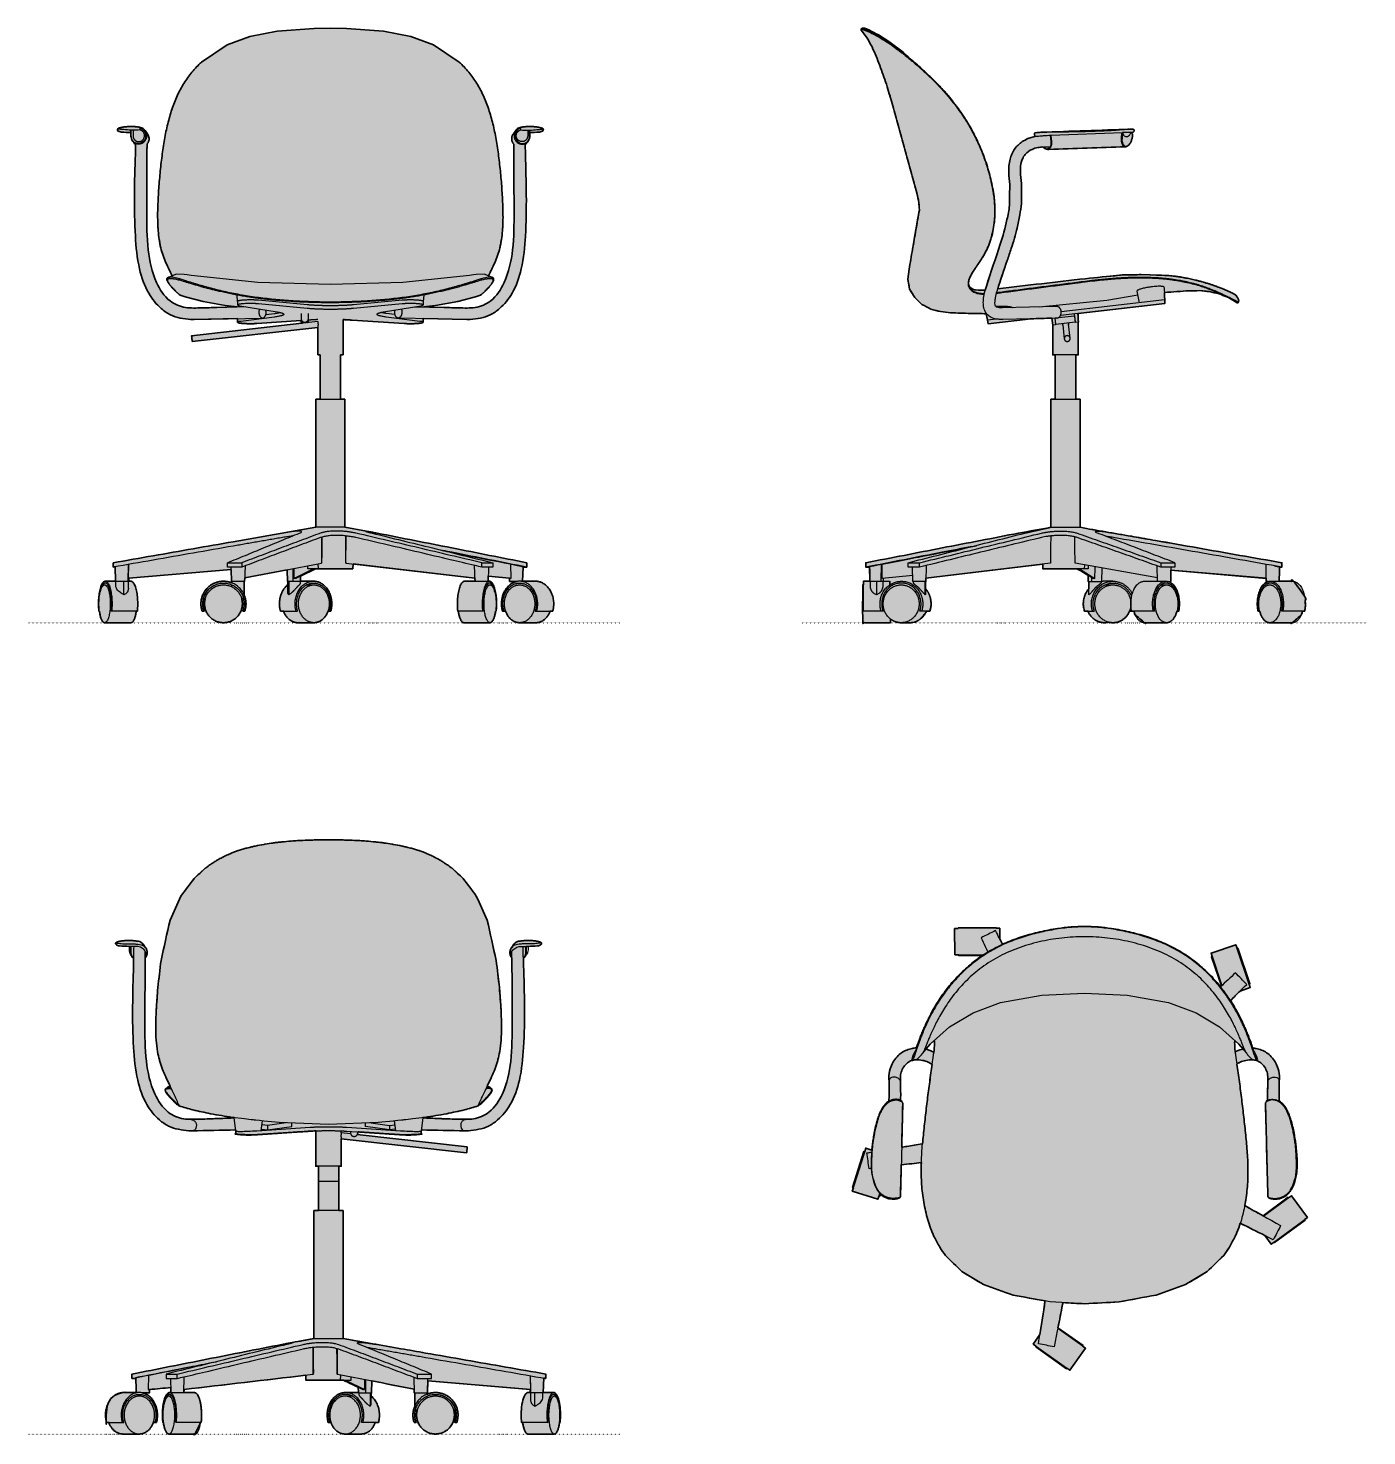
# Model space of a CAD drawing. Header units: millimetres. Extents: x 0 to 1840, y -1118 to 817.
import ezdxf

# ---------------------------------------------------------------- set-up
doc = ezdxf.new("R2010")
doc.units = ezdxf.units.MM
doc.linetypes.add('Dots', pattern=[1, 0, -1])
doc.layers.add('Blocks', color=7, linetype='Continuous')
doc.layers.add('Blocks$Fill', color=7, linetype='Continuous', true_color=0xffffff)
for name, color, linetype, lineweight, true_color in [('Blocks$Inner', 7, 'Continuous', 25, 0x007f00), ('Blocks$Outline', 7, 'Continuous', 35, 0xff3f3f), ('Groud', 7, 'Dots', 25, 0x243775)]:
    doc.layers.add(name, color=color, linetype=linetype, lineweight=lineweight, true_color=true_color)

# ---------------------------------------------------------------- blocks, each defined once
blk = doc.blocks.new('N02 Office Chair Top')
at = {"layer": 'Blocks$Fill'}
h = blk.add_hatch(color=256, dxfattribs=at)
h.paths.add_polyline_path([(276.4, -302.3), (280.5, -305.2), (302, -275.1), (297.9, -272.2), (298.5, -271.4), (264.1, -246.9), (270.9, -212.3), (300.6, -213.9), (348, -211.3), (398.9, -202), (439.3, -187.5), (469.2, -169.6), (491.8, -147.7), (499.6, -136.3), (507.5, -121.5), (508.8, -118.7), (510, -115.8), (511.2, -112.7), (512.4, -109.5), (513.5, -106.3), (514.6, -103.1), (548.3, -120.1), (557.1, -132.1), (561.2, -129.1), (561.8, -129.9), (603.6, -99), (603, -98.2), (607, -95.2), (585, -65.4), (580.9, -68.4), (580.3, -67.6), (546, -93), (520.8, -78.9), (521.7, -73.5), (522.6, -68.1), (523.4, -62), (524.1, -55.8), (524.6, -49.7), (524.9, -43.5), (525.1, -37.3), (525.2, -31.2), (525.1, -25), (524.9, -18.8), (524.2, -6.6), (523.3, 5.7), (518.1, 54.6), (509.9, 115.6), (512.2, 117), (513, 117.4), (513.7, 117.9), (514.5, 118.3), (514.9, 118.5), (515.3, 118.7), (515.7, 118.8), (516.1, 119), (516.6, 119.2), (517.1, 119.4), (517.6, 119.5), (518.1, 119.7), (518.7, 119.8), (519.2, 120), (520.2, 120.2), (521.3, 120.4), (522.3, 120.6), (524.5, 120.9), (525.7, 121.1), (526.9, 121.2), (528.1, 121.3), (529.3, 121.4), (529.9, 121.4), (530.5, 121.4), (531.1, 121.4), (531.7, 121.3), (532.3, 121.3), (532.9, 121.2), (533.5, 121.2), (534.1, 121.1), (534.4, 121), (534.8, 120.9), (535.2, 120.9), (535.5, 120.8), (535.9, 120.7), (536.3, 120.6), (536.6, 120.5), (537, 120.4), (537.4, 120.2), (537.7, 120.1), (538.1, 120), (538.4, 119.8), (538.8, 119.7), (539.1, 119.5), (539.5, 119.3), (539.8, 119.2), (540.2, 119), (540.6, 118.7), (541, 118.5), (541.4, 118.3), (541.8, 118), (542.1, 117.7), (542.5, 117.5), (542.9, 117.2), (543.2, 116.9), (543.6, 116.6), (543.9, 116.3), (544.3, 116), (544.6, 115.7), (544.9, 115.4), (545.2, 115), (545.6, 114.7), (545.9, 114.3), (546.2, 114), (546.5, 113.6), (546.8, 113.2), (547.1, 112.8), (547.4, 112.4), (547.7, 112), (548, 111.6), (548.3, 111.2), (548.5, 110.7), (548.8, 110.3), (549, 109.9), (549.3, 109.4), (549.5, 109), (549.7, 108.6), (549.9, 108.1), (550.2, 107.7), (550.4, 107.2), (550.5, 106.7), (550.7, 106.3), (550.9, 105.8), (551.1, 105.3), (551.2, 104.9), (551.3, 104.4), (551.5, 103.9), (551.6, 103.4), (551.7, 102.9), (551.8, 102.5), (551.9, 102), (552, 101.5), (552.1, 101), (552.2, 100.5), (552.2, 100), (552.3, 99.5), (552.4, 98.6), (552.4, 97.6), (552.4, 96.6), (552.4, 94.7), (552.4, 92.7), (552.2, 74.2), (552.2, 65.9), (552, 65.8), (551.9, 65.7), (551.8, 65.7), (551.8, 65.6), (551.7, 65.6), (551.6, 65.5), (551.5, 65.4), (551.4, 65.4), (551.3, 65.3), (551.2, 65.2), (551.2, 65.2), (551.1, 65.1), (551, 65.1), (551, 65), (550.9, 64.9), (550.9, 64.8), (550.8, 64.8), (550.8, 64.7), (550.7, 64.6), (550.7, 64.6), (550.7, 64.6), (550.6, 64.5), (550.6, 64.5), (550.6, 64.5), (550.6, 64.4), (550.6, 64.4), (550.5, 64.3), (550.5, 64.3), (550.5, 64.3), (550.5, 64.2), (550.5, 64.2), (550.5, 64.2), (550.5, 64.1), (550.4, 64.1), (550.4, 64), (550.4, 64), (550.4, 63.9), (550.4, 63.9), (550.4, 63.8), (550.4, 63.8), (550.4, 63.7), (550.4, 63.7), (550.4, 63.6), (550.4, 63.6), (550.3, 63.6), (550.3, 63.5), (550.3, 63.4), (550.2, 63.3), (550.1, 63.3), (550.1, 63.2), (550, 63.1), (549.9, 63.1), (549.9, 63), (549.8, 62.9), (549.7, 62.9), (549.7, 62.8), (549.7, 62.7), (549.6, 62.7), (549.6, 62.7), (549.6, 62.6), (549.6, 62.6), (549.5, 62.5), (549.5, 62.5), (549.5, 62.5), (549.5, 62.4), (549.5, 62.4), (549.4, 62.3), (549.4, 62.3), (549.4, 62.3), (549.4, 62.2), (549.4, 62.2), (549.4, 62.1), (549.3, 62), (549.3, 62), (549.3, 61.9), (549.3, 61.8), (549.3, 61.7), (549.3, 61.6), (549.3, 61.6), (549.2, 61.5), (549.2, 61.4), (549.2, 61.3), (549.2, 61.2), (549.2, 61.2), (552.5, -66.3), (552.5, -66.3), (552.5, -66.3), (552.5, -66.4), (552.5, -66.4), (552.5, -66.4), (552.5, -66.4), (552.5, -66.4), (552.5, -66.5), (552.5, -66.5), (552.5, -66.5), (552.5, -66.5), (552.5, -66.6), (552.6, -66.6), (552.6, -66.6), (552.6, -66.6), (552.6, -66.7), (552.6, -66.7), (552.6, -66.7), (552.6, -66.7), (552.6, -66.7), (552.6, -66.8), (552.6, -66.8), (552.6, -66.8), (552.7, -66.8), (552.7, -67), (552.7, -67.1), (552.7, -67.1), (552.7, -67.2), (552.7, -67.2), (552.8, -67.2), (552.8, -67.3), (552.8, -67.3), (552.8, -67.3), (552.8, -67.3), (552.8, -67.4), (552.8, -67.4), (552.8, -67.4), (552.9, -67.5), (552.9, -67.5), (552.9, -67.6), (552.9, -67.6), (553, -67.6), (553, -67.7), (553, -67.7), (553.1, -67.7), (553.1, -67.8), (553.2, -67.9), (553.2, -67.9), (553.3, -68), (553.4, -68.1), (553.5, -68.2), (553.6, -68.2), (553.7, -68.3), (553.8, -68.4), (553.9, -68.4), (554, -68.5), (554.1, -68.6), (554.2, -68.6), (554.3, -68.7), (554.4, -68.7), (554.5, -68.8), (554.6, -68.8), (554.8, -68.9), (554.9, -69), (555.1, -69), (555.3, -69.1), (555.6, -69.2), (555.9, -69.3), (556.2, -69.4), (556.5, -69.5), (557, -69.6), (557.5, -69.7), (557.9, -69.7), (558.4, -69.8), (558.8, -69.8), (559.4, -69.9), (561.3, -70), (562.5, -70), (563.1, -70), (563.7, -70), (564.3, -70), (564.9, -70), (565.5, -69.9), (566.1, -69.9), (566.7, -69.8), (567.3, -69.7), (567.9, -69.6), (568.5, -69.4), (569, -69.3), (569.6, -69.2), (570.2, -69), (570.8, -68.8), (571.3, -68.6), (571.9, -68.4), (572.4, -68.2), (573, -68), (573.5, -67.7), (574, -67.5), (574.6, -67.2), (575.1, -66.9), (575.6, -66.6), (576.1, -66.3), (576.6, -66), (577.1, -65.6), (577.6, -65.3), (578, -64.9), (578.5, -64.6), (579, -64.2), (579.4, -63.8), (579.8, -63.4), (580.3, -62.9), (580.7, -62.5), (581.1, -62.1), (581.5, -61.6), (581.9, -61.1), (582.3, -60.7), (582.6, -60.2), (583, -59.7), (583.3, -59.2), (583.7, -58.7), (584.3, -57.7), (584.9, -56.8), (585.4, -55.8), (585.9, -54.9), (586.3, -54.1), (586.7, -53.2), (587.1, -52.3), (587.6, -51.3), (588, -50.1), (588.5, -48.8), (589, -47.3), (589.6, -45.7), (590.1, -43.9), (590.6, -42.1), (591, -40.1), (591.5, -38.1), (591.8, -36), (592.1, -33.9), (592.4, -31.8), (592.5, -29.7), (592.7, -27.5), (592.8, -25.4), (592.8, -23.1), (592.8, -20.7), (592.7, -15.3), (592.3, -9.3), (591.8, -2.7), (591, 4.4), (590, 11.9), (589.4, 16), (588.6, 20.4), (587.6, 25.1), (586.6, 29.7), (585.4, 34.3), (584.2, 38.6), (583.6, 40.6), (583, 42.4), (582.3, 44.2), (581.8, 45.7), (581.2, 47.2), (580.6, 48.5), (580.1, 49.7), (579.6, 50.8), (579.1, 51.8), (578.6, 52.7), (578.2, 53.6), (577.7, 54.4), (577.2, 55.2), (576.8, 55.9), (576.4, 56.6), (575.9, 57.3), (575.5, 57.9), (575, 58.5), (574.5, 59.1), (574, 59.7), (573.5, 60.3), (573.1, 60.8), (572.6, 61.2), (572.2, 61.7), (571.7, 62.1), (571.3, 62.4), (570.9, 62.7), (570.5, 63), (570.2, 63.3), (569.8, 63.6), (569.4, 63.9), (569, 64.1), (568.6, 64.3), (568.3, 64.5), (568.1, 89.3), (568.2, 92.9), (568.2, 93.5), (568.3, 96), (568.4, 96.9), (568.4, 97.7), (568.3, 98.5), (568.3, 99.3), (568.2, 100.1), (568.2, 100.9), (568.1, 101.7), (568, 102.5), (567.9, 103.3), (567.8, 104.1), (567.6, 104.9), (567.4, 105.7), (567.3, 106.5), (567.1, 107.3), (566.9, 108.1), (566.6, 108.9), (566.3, 110.1), (565.9, 111.2), (565.5, 112.4), (565, 113.5), (564.5, 114.6), (564, 115.7), (563.4, 116.8), (562.9, 117.9), (562.3, 118.9), (561.6, 120), (560.9, 121), (560.2, 122), (559.5, 123), (558.8, 123.9), (558, 124.8), (557.2, 125.7), (556.4, 126.5), (555.7, 127.2), (554.9, 127.9), (554.2, 128.6), (553.4, 129.3), (552.5, 129.9), (551.7, 130.6), (550.9, 131.2), (550, 131.7), (549.2, 132.2), (548.4, 132.7), (547.5, 133.2), (546.6, 133.7), (545.7, 134.1), (544.8, 134.5), (543.9, 134.8), (543, 135.2), (542.1, 135.5), (541.2, 135.7), (540.3, 136), (536.5, 136.9), (532.1, 137.9), (531.6, 138), (527.5, 149.5), (525.3, 155.3), (522.8, 161.5), (519.9, 168.1), (516.6, 175.1), (513, 182.4), (508.9, 190), (506.7, 193.8), (504.3, 197.8), (501.2, 202.7), (514.3, 215.9), (528.4, 220.6), (526.8, 225.4), (527.7, 225.7), (511.2, 275), (510.3, 274.7), (508.7, 279.4), (474.5, 268), (476.1, 263.3), (475.2, 262.9), (488.6, 222.9), (487.5, 221.8), (484.4, 225.6), (481.1, 229.4), (477.6, 233.3), (474, 237.2), (470.2, 241), (466.2, 244.7), (462.2, 248.4), (458, 252), (453.6, 255.5), (449.1, 258.9), (444.5, 262.3), (439.7, 265.5), (434.8, 268.6), (429.8, 271.7), (424.6, 274.5), (419.3, 277.3), (413.9, 279.9), (408.4, 282.3), (402.8, 284.7), (397.1, 286.8), (391.4, 288.9), (385.6, 290.8), (379.7, 292.6), (373.8, 294.3), (367.8, 295.8), (361.9, 297.3), (355.8, 298.6), (349.8, 299.8), (343.7, 300.9), (337.6, 301.9), (328.4, 303.1), (323.8, 303.6), (319.2, 304.1), (314.5, 304.4), (309.9, 304.6), (305.2, 304.8), (300.6, 304.8), (296, 304.8), (291.3, 304.6), (286.7, 304.4), (282.1, 304.1), (277.4, 303.6), (272.8, 303.1), (263.6, 301.9), (257.5, 300.9), (251.4, 299.8), (245.4, 298.6), (239.4, 297.3), (233.4, 295.8), (227.4, 294.3), (221.5, 292.6), (215.6, 290.8), (209.8, 288.9), (204.1, 286.8), (198.4, 284.7), (192.8, 282.3), (187.9, 280.2), (184.2, 287.4), (184, 302.3), (179, 302.2), (179, 303.2), (127, 302.7), (127, 301.7), (122, 301.7), (122.4, 265.7), (127.4, 265.7), (127.4, 264.7), (160.3, 264.7), (156.2, 261.9), (152.1, 258.9), (147.6, 255.5), (143.2, 252), (139, 248.4), (135, 244.7), (131, 241), (127.3, 237.2), (123.6, 233.3), (120.1, 229.4), (116.7, 225.5), (113.5, 221.5), (110.4, 217.6), (107.5, 213.6), (104.6, 209.6), (101.9, 205.6), (99.3, 201.7), (96.9, 197.8), (94.5, 193.8), (92.3, 190), (88.2, 182.4), (84.6, 175.1), (81.3, 168.1), (78.5, 161.5), (75.9, 155.3), (71.8, 144.2), (69.7, 138.2), (63.6, 136.9), (59.8, 136), (58.9, 135.7), (58, 135.5), (57, 135.2), (56.1, 134.8), (55.2, 134.5), (54.3, 134.1), (53.4, 133.7), (52.6, 133.2), (51.7, 132.7), (50.9, 132.2), (50, 131.7), (49.2, 131.2), (48.4, 130.6), (47.5, 129.9), (46.7, 129.3), (45.9, 128.6), (45.1, 127.9), (44.4, 127.2), (43.6, 126.5), (42.9, 125.7), (42.1, 124.8), (41.3, 123.9), (40.6, 123), (39.8, 122), (39.1, 121), (38.5, 120), (37.8, 118.9), (37.2, 117.9), (36.6, 116.8), (36.1, 115.7), (35.6, 114.6), (35.1, 113.5), (34.6, 112.4), (34.2, 111.2), (33.8, 110.1), (33.4, 108.9), (33.2, 108.1), (33, 107.3), (32.8, 106.5), (32.6, 105.7), (32.5, 104.9), (32.3, 104.1), (32.2, 103.3), (32.1, 102.5), (32, 101.7), (31.9, 100.9), (31.8, 100.1), (31.8, 99.3), (31.7, 98.5), (31.7, 97.7), (31.7, 96.9), (31.7, 96), (31.9, 93.5), (31.9, 92.9), (32, 89.3), (31.9, 69.4), (31.8, 64.5), (31.4, 64.3), (31.1, 64.1), (30.7, 63.9), (30.3, 63.6), (29.9, 63.3), (29.5, 63), (29.1, 62.7), (28.7, 62.4), (28.3, 62.1), (27.9, 61.7), (27.5, 61.2), (27, 60.8), (26.5, 60.3), (26, 59.7), (25.5, 59.1), (25.1, 58.5), (24.6, 57.9), (24.1, 57.3), (23.7, 56.6), (23.3, 55.9), (22.8, 55.2), (22.4, 54.4), (21.9, 53.6), (21.4, 52.7), (21, 51.8), (20.5, 50.8), (20, 49.7), (19.4, 48.5), (18.9, 47.2), (18.3, 45.7), (17.7, 44.2), (17.1, 42.4), (16.5, 40.6), (15.9, 38.6), (14.6, 34.3), (13.5, 29.7), (12.4, 25.1), (11.5, 20.4), (10.7, 16), (9.5, 8.1), (9, 4.4), (8.3, -2.6), (0, 0), (-1.5, -4.8), (-2.5, -4.5), (-18.1, -54.1), (-17.1, -54.4), (-18.6, -59.1), (16.7, -70.3), (18.2, -65.5), (19.1, -65.8), (20, -63.1), (20.5, -63.7), (21.1, -64.2), (21.6, -64.6), (22, -64.9), (22.5, -65.3), (23, -65.6), (23.5, -66), (24, -66.3), (24.5, -66.6), (25, -66.9), (25.5, -67.2), (26, -67.5), (26.6, -67.7), (27.1, -68), (27.6, -68.2), (28.2, -68.4), (28.8, -68.6), (29.3, -68.8), (29.9, -69), (30.5, -69.2), (31, -69.3), (31.6, -69.4), (32.2, -69.6), (32.8, -69.7), (33.4, -69.8), (34, -69.9), (34.6, -69.9), (35.2, -70), (35.8, -70), (36.4, -70), (37, -70), (37.6, -70), (38.7, -70), (40.6, -69.9), (41.3, -69.8), (41.7, -69.8), (42.1, -69.7), (42.6, -69.7), (43, -69.6), (43.6, -69.5), (43.9, -69.4), (44.2, -69.3), (44.5, -69.2), (44.7, -69.1), (45, -69), (45.2, -69), (45.3, -68.9), (45.5, -68.8), (45.6, -68.8), (45.7, -68.7), (45.8, -68.7), (45.9, -68.6), (46, -68.6), (46.1, -68.5), (46.2, -68.4), (46.3, -68.4), (46.4, -68.3), (46.5, -68.2), (46.6, -68.2), (46.7, -68.1), (46.8, -68), (46.8, -67.9), (46.9, -67.9), (47, -67.8), (47, -67.7), (47, -67.7), (47.1, -67.7), (47.1, -67.6), (47.1, -67.6), (47.2, -67.6), (47.2, -67.5), (47.2, -67.5), (47.2, -67.4), (47.3, -67.4), (47.3, -67.4), (47.3, -67.3), (47.3, -67.3), (47.3, -67.3), (47.3, -67.3), (47.3, -67.2), (47.3, -67.2), (47.3, -67.2), (47.3, -67.1), (47.4, -67.1), (47.4, -67), (47.4, -66.8), (47.4, -66.8), (47.4, -66.8), (47.5, -66.8), (47.5, -66.7), (47.5, -66.7), (47.5, -66.7), (47.5, -66.7), (47.5, -66.7), (47.5, -66.6), (47.5, -66.6), (47.5, -66.6), (47.5, -66.6), (47.5, -66.5), (47.5, -66.5), (47.5, -66.5), (47.5, -66.5), (47.5, -66.4), (47.5, -66.4), (47.5, -66.4), (47.6, -66.4), (47.6, -66.4), (47.6, -66.3), (47.6, -66.3), (47.6, -66.3), (48.7, -23.1), (76.3, -19.8), (76.1, -25.7), (76.1, -31.6), (76.1, -37.6), (76.3, -43.5), (76.7, -49.7), (77.1, -55.8), (77.8, -62), (78.6, -68.1), (79.6, -74.2), (80.7, -80.3), (82, -86.4), (83.5, -92.4), (85.2, -98.4), (87, -104.3), (88, -107.2), (89, -110.1), (90.1, -113), (91.3, -115.8), (92.5, -118.7), (93.7, -121.5), (101.6, -136.3), (109.4, -147.7), (132, -169.6), (161.9, -187.5), (202.3, -202), (246.4, -210), (239.2, -256.3), (230, -269.2), (234.1, -272.1), (233.5, -273), (275.8, -303.1)], flags=0)
h.paths.add_polyline_path([(91.2, 114.9), (83.1, 54.6), (78, 5.9), (77.1, 5.8), (56.5, 2.4), (49.3, 1.2), (50.8, 61.2), (50.8, 61.2), (50.8, 61.3), (50.8, 61.4), (50.8, 61.5), (50.8, 61.6), (50.8, 61.6), (50.8, 61.7), (50.8, 61.8), (50.8, 61.9), (50.7, 62), (50.7, 62), (50.7, 62.1), (50.7, 62.2), (50.7, 62.2), (50.7, 62.3), (50.6, 62.3), (50.6, 62.3), (50.6, 62.4), (50.6, 62.4), (50.6, 62.5), (50.5, 62.5), (50.5, 62.5), (50.5, 62.6), (50.5, 62.6), (50.5, 62.7), (50.4, 62.7), (50.4, 62.7), (50.4, 62.8), (50.3, 62.9), (50.3, 62.9), (50.2, 63), (50.1, 63.1), (50.1, 63.1), (50, 63.2), (50, 63.3), (49.9, 63.3), (49.8, 63.4), (49.7, 63.5), (49.7, 63.6), (49.7, 63.6), (49.7, 63.6), (49.7, 63.7), (49.7, 63.7), (49.7, 63.8), (49.7, 63.8), (49.7, 63.9), (49.7, 63.9), (49.7, 64), (49.6, 64), (49.6, 64.1), (49.6, 64.1), (49.6, 64.2), (49.6, 64.2), (49.6, 64.2), (49.6, 64.3), (49.5, 64.3), (49.5, 64.3), (49.5, 64.4), (49.5, 64.4), (49.5, 64.5), (49.4, 64.5), (49.4, 64.5), (49.4, 64.6), (49.4, 64.6), (49.4, 64.6), (49.3, 64.7), (49.3, 64.8), (49.2, 64.8), (49.2, 64.9), (49.1, 65), (49, 65.1), (49, 65.1), (48.9, 65.2), (48.8, 65.2), (48.7, 65.3), (48.7, 65.4), (48.6, 65.4), (48.5, 65.5), (48.4, 65.6), (48.3, 65.6), (48.2, 65.7), (48.1, 65.7), (48, 65.8), (47.8, 65.9), (47.7, 92.7), (47.6, 94.7), (47.6, 96.6), (47.7, 97.6), (47.7, 98.6), (47.8, 99.5), (47.8, 100), (47.9, 100.5), (48, 101), (48, 101.5), (48.1, 102), (48.2, 102.5), (48.3, 102.9), (48.5, 103.4), (48.6, 103.9), (48.7, 104.4), (48.9, 104.9), (49, 105.3), (49.2, 105.8), (49.4, 106.3), (49.5, 106.7), (49.7, 107.2), (49.9, 107.7), (50.1, 108.1), (50.3, 108.6), (50.6, 109), (50.8, 109.4), (51, 109.9), (51.3, 110.3), (51.5, 110.7), (51.8, 111.2), (52.1, 111.6), (52.3, 112), (52.6, 112.4), (52.9, 112.8), (53.2, 113.2), (53.5, 113.6), (53.9, 114), (54.2, 114.3), (54.5, 114.7), (54.8, 115), (55.1, 115.4), (55.5, 115.7), (55.8, 116), (56.1, 116.3), (56.5, 116.6), (56.8, 116.9), (57.2, 117.2), (57.6, 117.5), (57.9, 117.7), (58.3, 118), (58.7, 118.3), (59.1, 118.5), (59.5, 118.7), (59.9, 119), (60.3, 119.2), (60.9, 119.5), (61.5, 119.7), (62.1, 120), (62.7, 120.2), (63.3, 120.4), (64, 120.6), (64.6, 120.8), (65.3, 120.9), (65.7, 120.9), (66.7, 121.2), (67.2, 121.3), (67.8, 121.3), (68.3, 121.3), (68.9, 121.4), (69.5, 121.4), (70, 121.4), (70.6, 121.4), (71.1, 121.4), (72.3, 121.3), (73.4, 121.2), (75.6, 120.9), (77.8, 120.6), (78.8, 120.4), (79.9, 120.2), (80.9, 120), (81.4, 119.8), (81.9, 119.7), (82.4, 119.5), (82.9, 119.4), (83.4, 119.2), (83.9, 119), (84.4, 118.8), (84.8, 118.6), (85.2, 118.4), (85.7, 118.2), (86.5, 117.8), (87.4, 117.3), (88.2, 116.8), (90.7, 115.2)], flags=0)
h.paths.add_polyline_path([(93.5, 131.5), (90.4, 133.2), (89.5, 133.6), (88.5, 134), (87.6, 134.4), (86.6, 134.8), (85.6, 135.1), (84.6, 135.4), (83.6, 135.6), (82.5, 135.9), (88.5, 143), (94.1, 148), (94.2, 147), (94.2, 146), (94.3, 144.5), (94.3, 143), (94.2, 139.9), (94, 136.9), (93.7, 133.9)], flags=0)
h.paths.add_polyline_path([(518.5, 136), (517.4, 135.8), (516.2, 135.6), (515.1, 135.3), (514, 134.9), (513.4, 134.7), (512.9, 134.5), (512.3, 134.3), (511.8, 134.1), (511.2, 133.9), (510.7, 133.7), (510.2, 133.4), (509.6, 133.2), (508.6, 132.6), (507.6, 132.1), (507.5, 133.9), (507.2, 136.9), (507, 139.9), (506.9, 143), (506.9, 144.5), (507, 146), (507, 147), (507.1, 148), (512.7, 143)], flags=0)
at = {"layer": 'Blocks$Inner'}
for p, q in [((63.6, 136.9), (69.7, 138.2)), ((90.7, 115.2), (91.2, 114.9)), ((31.9, 92.9), (31.9, 93.5)), ((32, 89.3), (31.9, 92.9)), ((31.9, 74.7), (32, 81.1)), ((32, 84.8), (32, 89.3)), ((32, 81.1), (32, 84.8)), ((47.9, 74.2), (47.7, 92.7)), ((31.8, 64.5), (31.9, 69.4)), ((31.9, 69.4), (31.9, 74.7)), ((50.8, 61.2), (47.6, -66.3)), ((47.8, 65.9), (47.9, 74.2)), ((549.2, 61.2), (552.5, -66.3))]:
    blk.add_line(p, q, dxfattribs=at)
for points in [[(184.2, 287.4), (184, 302.3), (122, 301.7), (122.4, 265.7), (162.3, 266.1)], [(179, 302.2), (179, 303.2), (127, 302.7), (127, 301.7)], [(514.3, 215.9), (528.4, 220.6), (508.7, 279.4), (474.5, 268), (489.4, 223.6)], [(510.3, 274.7), (511.2, 275), (527.7, 225.7), (526.8, 225.4)], [(127.4, 265.7), (127.4, 264.7), (160.3, 264.7)], [(488.6, 222.9), (475.2, 262.9), (476.1, 263.3)], [(68.2, 133.8), (66.9, 131.8), (64.2, 126.6), (63.1, 121.8), (63.3, 121.6), (64.2, 121.1), (64.5, 121), (64.8, 121), (65.7, 120.9), (68.8, 121.7), (71, 122.9), (73.3, 124.8), (76.5, 128.4), (77.3, 129.5), (78.2, 130.7), (88.5, 143), (115.1, 166.6), (147.5, 185.9), (185.1, 200.2), (242.1, 210.2), (300.6, 213), (359.2, 210.2), (416.1, 200.2), (453.8, 185.9), (486.1, 166.6), (512.7, 143), (523, 130.7), (523.9, 129.5), (524.7, 128.4), (527.9, 124.8), (530.2, 122.9), (532.4, 121.7), (535.6, 120.9), (536.5, 121), (536.8, 121), (537, 121.1), (537.9, 121.6)], [(533, 133.8), (534.3, 131.8), (537, 126.6), (538.1, 121.8), (537.9, 121.6)], [(552.2, 65.9), (552.2, 74.2), (552.4, 92.7)], [(568.3, 64.5), (568.2, 69.4), (568.2, 74.7), (568.1, 81.1), (568.1, 84.8), (568.1, 89.3), (568.2, 92.9), (568.2, 93.5)], [(8.3, -2.6), (0, 0), (-18.6, -59.1), (16.7, -70.3), (19.2, -62.3)], [(-1.5, -4.8), (-2.5, -4.5), (-18.1, -54.1), (-17.1, -54.4)], [(20, -63.1), (19.1, -65.8), (18.2, -65.5)], [(546, -93), (580.3, -67.6), (580.9, -68.4)], [(548.3, -120.1), (557.1, -132.1), (607, -95.2), (585, -65.4), (547, -93.6)], [(561.2, -129.1), (561.8, -129.9), (603.6, -99), (603, -98.2)], [(507.5, -121.5), (499.6, -136.3), (491.8, -147.7), (469.2, -169.6), (439.3, -187.5), (398.9, -202), (348, -211.3), (300.6, -213.9), (253.3, -211.3), (202.3, -202), (161.9, -187.5), (132, -169.6), (109.4, -147.7), (101.6, -136.3), (93.7, -121.5)], [(239.2, -256.3), (230, -269.2), (280.5, -305.2), (302, -275.1), (263.9, -248)], [(264.1, -246.9), (298.5, -271.4), (297.9, -272.2)], [(234.1, -272.1), (233.5, -273), (275.8, -303.1), (276.4, -302.3)]]:
    blk.add_lwpolyline(points, dxfattribs=at)
for points, knots in [([(300.6, 304.8), (288.2, 304.8), (267.6, 303), (239.3, 297.5), (215.5, 291.1), (196.4, 284.1), (181.8, 277.4), (171.4, 271.7), (161.4, 265.6), (152, 259), (143.2, 252), (134.9, 244.8), (127.2, 237.2), (120, 229.4), (113.4, 221.6), (107.4, 213.6), (101.8, 205.6), (96.8, 197.7), (92.2, 190), (88.2, 182.4), (84.5, 175.1), (81.3, 168.1), (78.4, 161.4), (75.9, 155.2), (73.7, 149.4), (71.1, 142.4), (68.5, 134.7), (66.4, 128.8), (65.1, 125.1), (64.2, 123.1), (63.6, 121.9), (63.4, 121.6), (63.3, 121.6)], [4.4146872, 4.4146872, 4.4146872, 4.4146872, 4.448395, 4.470867, 4.4933389, 4.5158108, 4.5270467, 4.5382827, 4.5495186, 4.5607546, 4.5719905, 4.5832265, 4.5944625, 4.6056984, 4.6169344, 4.6281703, 4.6394063, 4.6506422, 4.6618782, 4.6731141, 4.6843501, 4.6955861, 4.706822, 4.718058, 4.7292939, 4.7405299, 4.7630018, 4.7854737, 4.7967097, 4.8079456, 4.8191816, 4.8293744, 4.8293744, 4.8293744, 4.8293744]), ([(300.6, 304.1), (292.5, 304.1), (276.4, 303.2), (252.5, 299.5), (229, 294.2), (206.1, 287.1), (184.2, 278), (164.1, 266.6), (145.9, 253.5), (130, 239.2), (116.2, 223.9), (104.5, 208.4), (94.8, 192.9), (87.6, 179.3), (83.8, 171.3), (82.3, 167.9)], [-0.0000031, -0.0000031, -0.0000031, -0.0000031, 0.0219749, 0.0439529, 0.0659309, 0.087909, 0.109887, 0.131865, 0.153843, 0.175821, 0.1977991, 0.2197771, 0.2417551, 0.2637331, 0.2802167, 0.2802167, 0.2802167, 0.2802167]), ([(300.6, 290.6), (290.1, 290.6), (269.1, 289.3), (243.2, 284.9), (223.1, 279.6), (208.3, 274.7), (194.1, 269), (180.7, 262.2), (168.1, 254.7), (156.5, 246.4), (145.8, 237.6), (132.9, 225.2), (119.1, 209.1), (106.2, 189.9), (96.4, 172.1), (90.4, 159.3), (86.7, 150.6), (85.1, 146.7), (84.4, 144.9)], [0.9993051, 0.9993051, 0.9993051, 0.9993051, 1.0249461, 1.0505872, 1.0634077, 1.0762282, 1.0890487, 1.1018692, 1.1146897, 1.1275102, 1.1403307, 1.1531513, 1.1787923, 1.2044333, 1.2300743, 1.2557154, 1.2685359, 1.2813564, 1.2813564, 1.2813564, 1.2813564]), ([(187.9, 280.2), (186.7, 282.6), (185.4, 285), (184.2, 287.4), (183.9, 287.9), (183.6, 288.5), (183.3, 289), (181.6, 292.3), (179.9, 295.6), (178.3, 298.9)], [-0.08918856, -0.08918856, -0.08918856, -0.08918856, -0.05473664, -0.05473664, -0.05473664, -0.04707045, -0.04707045, -0.04707045, 0, 0, 0, 0]), ([(537.9, 121.6), (537.8, 121.6), (537.6, 121.9), (537, 123.1), (536.1, 125.1), (534.8, 128.8), (532.7, 134.7), (530.1, 142.4), (527.5, 149.4), (525.3, 155.2), (522.8, 161.4), (519.9, 168.1), (516.7, 175.1), (513, 182.4), (509, 190), (504.4, 197.7), (499.4, 205.6), (493.8, 213.6), (487.8, 221.6), (481.2, 229.4), (474, 237.2), (466.3, 244.8), (458.1, 252), (449.2, 259), (439.8, 265.6), (429.8, 271.7), (419.4, 277.4), (404.8, 284.1), (385.7, 291.1), (361.9, 297.5), (333.6, 303), (313, 304.8), (300.6, 304.8)], [4, 4, 4, 4, 4.0101928, 4.0214288, 4.0326647, 4.0439007, 4.0663726, 4.0888445, 4.1000804, 4.1113164, 4.1225523, 4.1337883, 4.1450243, 4.1562602, 4.1674962, 4.1787321, 4.1899681, 4.201204, 4.21244, 4.2236759, 4.2349119, 4.2461479, 4.2573838, 4.2686198, 4.2798557, 4.2910917, 4.3023276, 4.3135636, 4.3360355, 4.3585074, 4.3809793, 4.4146872, 4.4146872, 4.4146872, 4.4146872]), ([(518.9, 167.9), (517.4, 171.3), (513.6, 179.3), (506.4, 192.9), (496.7, 208.4), (485, 223.9), (471.2, 239.2), (455.3, 253.5), (437.2, 266.6), (417, 278), (395.1, 287.1), (372.2, 294.2), (348.7, 299.5), (324.8, 303.2), (308.7, 304.1), (300.6, 304.1)], [-0.2802229, -0.2802229, -0.2802229, -0.2802229, -0.2637394, -0.2417614, -0.2197833, -0.1978053, -0.1758273, -0.1538493, -0.1318713, -0.1098932, -0.0879152, -0.0659372, -0.0439592, -0.0219811, -0.0000031, -0.0000031, -0.0000031, -0.0000031]), ([(516.8, 144.9), (516.1, 146.7), (514.5, 150.6), (510.8, 159.3), (504.8, 172.1), (495, 189.9), (482.1, 209.1), (468.3, 225.2), (455.4, 237.6), (444.7, 246.4), (433.1, 254.7), (420.5, 262.2), (407.1, 269), (392.9, 274.7), (378.2, 279.6), (358, 284.9), (332.2, 289.3), (311.1, 290.6), (300.6, 290.6)], [0.7172538, 0.7172538, 0.7172538, 0.7172538, 0.7300743, 0.7428948, 0.7685359, 0.7941769, 0.8198179, 0.8454589, 0.8582795, 0.8711, 0.8839205, 0.896741, 0.9095615, 0.922382, 0.9352025, 0.948023, 0.9736641, 0.9993051, 0.9993051, 0.9993051, 0.9993051]), ([(158.5, 289.2), (160.3, 285.2), (162.2, 281.3), (164, 277.3), (165.2, 274.7), (166.4, 272), (167.6, 269.4)], [1, 1, 1, 1, 1.05564529, 1.05564529, 1.05564529, 1.09248888, 1.09248888, 1.09248888, 1.09248888]), ([(31.9, 93.5), (31.8, 94.4), (31.5, 99.5), (33.1, 111.2), (39.9, 123.5), (48.9, 131.3), (56, 135.2), (61.1, 136.3), (63.6, 136.9)], [7, 7, 7, 7, 9.500356, 22.465502, 41.772373, 50.115385, 57.94234, 65.656679, 65.656679, 65.656679, 65.656679]), ([(74.8, 149.6), (73.8, 146.9), (71.9, 141.8), (70.4, 137.4), (69.7, 135.3)], [0.31318177, 0.31318177, 0.31318177, 0.31318177, 0.32966495, 0.34614847, 0.34614847, 0.34614847, 0.34614847]), ([(93.7, -121.5), (92.9, -119.6), (88.8, -110.2), (83.1, -92.5), (79, -72.2), (77, -55.8), (76, -39.4), (76, -18.8), (77.8, 5.7), (80.3, 30.2), (83.1, 54.6), (85.6, 74.9), (87.8, 91.1), (89.4, 103.3), (91.3, 115.4), (92.6, 124.5), (93.4, 130.7), (93.9, 134.9), (94.2, 138.9), (94.3, 143), (94.3, 145.7), (94.2, 147.4), (94.1, 148)], [13.7808989, 13.7808989, 13.7808989, 13.7808989, 13.7865169, 13.8089888, 13.8314607, 13.8426966, 13.8539326, 13.8764045, 13.8988764, 13.9213483, 13.9438202, 13.9662921, 13.9775281, 13.988764, 14, 14.011236, 14.0140449, 14.0168539, 14.0224719, 14.0252809, 14.0280899, 14.0300036, 14.0300036, 14.0300036, 14.0300036]), ([(84.4, 144.9), (83.6, 143), (82.4, 139.8), (81.3, 137.2), (80.8, 135.9), (79.9, 133.8), (79.1, 132.2), (78.5, 131)], [1.28135638, 1.28135638, 1.28135638, 1.28135638, 1.293482, 1.30630251, 1.30630251, 1.30630251, 1.32889229, 1.32889229, 1.32889229, 1.32889229]), ([(82.5, 135.9), (85.3, 135.3), (89, 134), (92.5, 132.1), (93.5, 131.5)], [4.015115, 4.015115, 4.015115, 4.015115, 12.362721, 15.812029, 15.812029, 15.812029, 15.812029]), ([(507.1, 148), (507, 147.4), (506.9, 145.7), (506.9, 143), (507, 138.9), (507.3, 134.9), (507.8, 130.7), (508.6, 124.5), (510, 115.4), (511.8, 103.3), (513.5, 91.1), (515.6, 74.9), (518.1, 54.6), (520.9, 30.2), (523.4, 5.7), (525.2, -18.8), (525.3, -39.4), (524.2, -55.8), (522.2, -72.2), (518.2, -92.5), (512.5, -110.2), (508.4, -119.6), (507.5, -121.5)], [-0.4682058, -0.4682058, -0.4682058, -0.4682058, -0.4662921, -0.4634831, -0.4606742, -0.4550562, -0.4522472, -0.4494382, -0.4382022, -0.4269663, -0.4157303, -0.4044944, -0.3820225, -0.3595506, -0.3370787, -0.3146067, -0.2921348, -0.2808989, -0.2696629, -0.247191, -0.2247191, -0.2191011, -0.2191011, -0.2191011, -0.2191011]), ([(518.5, 136), (515.4, 135.5), (511.7, 134.3), (508.3, 132.5), (507.6, 132.1)], [3.013936, 3.013936, 3.013936, 3.013936, 12.362721, 14.588672, 14.588672, 14.588672, 14.588672]), ([(522.7, 131), (522.1, 132.2), (521.4, 133.8), (520.5, 135.9), (519.9, 137.2), (518.9, 139.8), (517.6, 143), (516.8, 144.9)], [0.66971791, 0.66971791, 0.66971791, 0.66971791, 0.69230769, 0.69230769, 0.69230769, 0.70512821, 0.71725382, 0.71725382, 0.71725382, 0.71725382]), ([(531.5, 135.3), (530.8, 137.4), (529.3, 141.8), (527.5, 146.9), (526.4, 149.6)], [-0.34615472, -0.34615472, -0.34615472, -0.34615472, -0.32967121, -0.31318802, -0.31318802, -0.31318802, -0.31318802]), ([(568.2, 93.5), (568.3, 94.4), (568.6, 99.5), (567, 111.2), (560.2, 123.5), (551.2, 131.3), (544.1, 135.2), (539, 136.3), (536.5, 136.9), (535, 137.2), (533.6, 137.5), (532.1, 137.9), (532, 137.9), (531.8, 137.9), (531.7, 137.9), (531.7, 138), (531.6, 138), (531.6, 138)], [7, 7, 7, 7, 9.500356, 22.465502, 41.772373, 50.115385, 57.94234, 65.656679, 65.656679, 65.656679, 70.121177, 70.121177, 70.121177, 70.545566, 70.545566, 70.545566, 70.641612, 70.641612, 70.641612, 70.641612]), ([(47.7, 92.7), (47.6, 95.3), (47.4, 103.2), (52, 113.2), (59.7, 119.3), (67.1, 121.8), (75.3, 121.1), (83.9, 119.6), (88.5, 116.6), (90.7, 115.2)], [0, 0, 0, 0, 7.79811, 23.458893, 30.747576, 36.787614, 46.400573, 54.933456, 62.677717, 62.677717, 62.677717, 62.677717]), ([(69.7, 135.3), (69.5, 134.6), (68.3, 131.3), (66.6, 126.3), (65.3, 123), (64.7, 121.8), (64.4, 121.3), (64.2, 121.1), (64.2, 121.1), (64.2, 121.2)], [0.34614847, 0.34614847, 0.34614847, 0.34614847, 0.3516421, 0.37362012, 0.39559814, 0.40109265, 0.40658715, 0.41208166, 0.41757617, 0.41757617, 0.41757617, 0.41757617]), ([(552.4, 92.7), (552.5, 95.3), (552.6, 103.2), (548.1, 113.2), (540.4, 119.3), (532.9, 121.8), (524.8, 121.1), (516.2, 119.6), (511.6, 116.6), (509.4, 115.2)], [0, 0, 0, 0, 7.79811, 23.458893, 30.747576, 36.787614, 46.400573, 54.933456, 62.677717, 62.677717, 62.677717, 62.677717]), ([(537, 121.2), (537, 121.1), (537, 121.1), (536.8, 121.3), (536.5, 121.8), (535.9, 123), (534.6, 126.3), (532.9, 131.3), (531.7, 134.6), (531.5, 135.3)], [-0.41758242, -0.41758242, -0.41758242, -0.41758242, -0.41208791, -0.40659341, -0.4010989, -0.3956044, -0.37362637, -0.35164835, -0.34615472, -0.34615472, -0.34615472, -0.34615472]), ([(47.7, 92.7), (46.7, 93.9), (44.5, 96.4), (39.7, 98.2), (35.9, 97.2), (33, 95.9), (32.2, 94.4), (31.9, 93.5)], [0, 0, 0, 0, 4.687411, 9.886925, 14.050445, 16.40943, 19.030704, 19.030704, 19.030704, 19.030704]), ([(552.4, 92.7), (553.4, 93.9), (555.6, 96.4), (560.3, 98.2), (564.2, 97.2), (567.1, 95.9), (567.8, 94.4), (568.2, 93.5)], [0, 0, 0, 0, 4.687411, 9.886925, 14.050445, 16.40943, 19.030704, 19.030704, 19.030704, 19.030704]), ([(42.1, 67.2), (41.3, 67.2), (39.7, 67.1), (37.7, 66.8), (36.1, 66.4), (34.6, 65.9), (32.8, 65.2), (31, 64.1), (29.5, 63.1), (28.2, 62), (27, 60.8), (26, 59.7), (25, 58.5), (23.8, 56.9), (22.4, 54.6), (20.8, 51.6), (19.4, 48.5), (18.3, 45.8), (17.1, 42.5), (15.4, 37.3), (13.4, 29.8), (11.7, 21.9), (10.7, 15.9), (10, 11.9), (9.5, 8.1), (8.9, 3.1), (8.3, -2.8), (7.7, -9.4), (7.4, -15.5), (7.2, -20.8), (7.3, -25.4), (7.5, -29.7), (7.9, -33.9), (8.6, -38.1), (9.5, -42.1), (10.5, -45.8), (11.6, -48.9), (12.5, -51.4), (13.4, -53.2), (14.2, -54.9), (15.1, -56.7), (16.4, -58.7), (18.2, -61.3), (21, -64.3), (24.9, -67), (29.3, -69), (33.9, -70), (37.2, -70.1), (38.7, -70)], [1, 1, 1, 1, 1.022727, 1.045455, 1.056818, 1.068182, 1.090909, 1.113636, 1.136364, 1.159091, 1.170455, 1.181818, 1.193182, 1.204545, 1.227273, 1.25, 1.261364, 1.272727, 1.284091, 1.295455, 1.318182, 1.340909, 1.352273, 1.363636, 1.375, 1.386364, 1.409091, 1.431818, 1.454545, 1.477273, 1.5, 1.522727, 1.545455, 1.568182, 1.590909, 1.613636, 1.636364, 1.659091, 1.681818, 1.704545, 1.727273, 1.75, 1.772727, 1.818182, 1.863636, 1.909091, 1.954545, 2, 2, 2, 2]), ([(38.9, -69), (38.3, -69), (36.9, -69.1), (34.7, -68.9), (32.8, -68.6), (31.2, -68.3), (30.1, -68), (29, -67.6), (27.4, -67), (25.6, -66), (23.7, -64.8), (22.2, -63.7), (21, -62.8), (20.1, -61.9), (19.3, -61), (18.4, -60), (17.5, -58.8), (16.3, -57.1), (14.9, -54.6), (13.2, -50.5), (12.1, -47.5), (11.5, -45.8), (11.1, -44.5), (10.8, -43.4), (10.3, -42), (9.8, -40.2), (9.3, -38), (8.8, -35.3), (8.5, -32.1), (8.3, -28.6), (8.3, -24.8), (8.2, -20.9), (8.3, -16.5), (8.5, -11.8), (8.8, -7.1), (9.1, -2.8), (9.4, 1), (9.8, 4.5), (10.2, 7.9), (10.7, 11.3), (11.3, 14.7), (11.9, 18), (12.6, 21.4), (13.3, 24.9), (14.3, 28.9), (15.3, 33.2), (16.5, 37.4), (17.5, 41), (18.5, 43.9), (19.4, 46.4), (20.4, 48.6), (21.4, 50.7), (22.3, 52.5), (23.2, 54.1), (24.1, 55.6), (25.3, 57.2), (27, 59.1), (29, 61.1), (30.8, 62.7), (32.4, 63.7), (33.3, 64.3), (34.1, 64.6), (34.9, 65), (36.2, 65.5), (38.2, 66), (40.4, 66.3), (41.8, 66.3), (42.4, 66.2)], [1, 1, 1, 1, 1.016667, 1.033333, 1.05, 1.058333, 1.066667, 1.075, 1.083333, 1.1, 1.116667, 1.133333, 1.15, 1.166667, 1.183333, 1.2, 1.216667, 1.233333, 1.266667, 1.3, 1.316667, 1.325, 1.333333, 1.341667, 1.35, 1.366667, 1.383333, 1.4, 1.416667, 1.433333, 1.45, 1.466667, 1.483333, 1.5, 1.516667, 1.533333, 1.55, 1.566667, 1.583333, 1.6, 1.616667, 1.633333, 1.65, 1.666667, 1.683333, 1.7, 1.716667, 1.733333, 1.75, 1.766667, 1.783333, 1.8, 1.816667, 1.833333, 1.85, 1.866667, 1.883333, 1.9, 1.916667, 1.925, 1.933333, 1.9375, 1.941667, 1.95, 1.966667, 1.983333, 2, 2, 2, 2]), ([(49.7, 63.5), (49.7, 63.7), (49.6, 64.4), (49, 65.2), (48.1, 65.8), (47.1, 66.2), (46, 66.6), (44.4, 67), (43, 67.1), (42.1, 67.2)], [0.7448538, 0.7448538, 0.7448538, 0.7448538, 0.7777778, 0.8333333, 0.8611111, 0.8888889, 0.9166667, 0.9444444, 1, 1, 1, 1]), ([(42.4, 66.2), (43.4, 66), (45.4, 65.5), (48, 64.6), (49.5, 63.7), (50.3, 62.9), (50.8, 62.1), (50.8, 61.2), (50.8, 61.2), (50.8, 61.2)], [2, 2, 2, 2, 2.0555556, 2.1111111, 2.1666667, 2.1944444, 2.2222222, 2.2777778, 2.2930034, 2.2930034, 2.2930034, 2.2930034]), ([(557.7, 66.2), (556.7, 66), (554.7, 65.5), (552.1, 64.6), (550.6, 63.7), (549.8, 62.9), (549.3, 62.1), (549.2, 61.2), (549.2, 61.2), (549.2, 61.2)], [2, 2, 2, 2, 2.0555556, 2.1111111, 2.1666667, 2.1944444, 2.2222222, 2.2777778, 2.2930034, 2.2930034, 2.2930034, 2.2930034]), ([(550.3, 63.5), (550.4, 63.7), (550.5, 64.4), (551, 65.2), (552, 65.8), (552.9, 66.2), (554, 66.6), (555.7, 67), (557, 67.1), (557.9, 67.2)], [0.7448538, 0.7448538, 0.7448538, 0.7448538, 0.7777778, 0.8333333, 0.8611111, 0.8888889, 0.9166667, 0.9444444, 1, 1, 1, 1]), ([(561.2, -69), (561.8, -69), (563.2, -69.1), (565.4, -68.9), (567.3, -68.6), (568.8, -68.3), (570, -68), (571.1, -67.6), (572.6, -67), (574.4, -66), (576.3, -64.8), (577.9, -63.7), (579.1, -62.8), (580, -61.9), (580.8, -61), (581.6, -60), (582.6, -58.8), (583.7, -57.1), (585.2, -54.6), (586.8, -50.5), (587.9, -47.5), (588.5, -45.8), (588.9, -44.5), (589.3, -43.4), (589.8, -42), (590.3, -40.2), (590.8, -38), (591.2, -35.3), (591.5, -32.1), (591.7, -28.6), (591.8, -24.8), (591.8, -20.9), (591.7, -16.5), (591.6, -11.8), (591.3, -7.1), (591, -2.8), (590.7, 1), (590.3, 4.5), (589.8, 7.9), (589.3, 11.3), (588.8, 14.7), (588.2, 18), (587.5, 21.4), (586.7, 24.9), (585.8, 28.9), (584.7, 33.2), (583.6, 37.4), (582.5, 41), (581.6, 43.9), (580.6, 46.4), (579.7, 48.6), (578.7, 50.7), (577.8, 52.5), (576.9, 54.1), (575.9, 55.6), (574.7, 57.2), (573.1, 59.1), (571.1, 61.1), (569.3, 62.7), (567.7, 63.7), (566.7, 64.3), (566, 64.6), (565.2, 65), (563.8, 65.5), (561.9, 66), (559.7, 66.3), (558.3, 66.3), (557.7, 66.2)], [1, 1, 1, 1, 1.016667, 1.033333, 1.05, 1.058333, 1.066667, 1.075, 1.083333, 1.1, 1.116667, 1.133333, 1.15, 1.166667, 1.183333, 1.2, 1.216667, 1.233333, 1.266667, 1.3, 1.316667, 1.325, 1.333333, 1.341667, 1.35, 1.366667, 1.383333, 1.4, 1.416667, 1.433333, 1.45, 1.466667, 1.483333, 1.5, 1.516667, 1.533333, 1.55, 1.566667, 1.583333, 1.6, 1.616667, 1.633333, 1.65, 1.666667, 1.683333, 1.7, 1.716667, 1.733333, 1.75, 1.766667, 1.783333, 1.8, 1.816667, 1.833333, 1.85, 1.866667, 1.883333, 1.9, 1.916667, 1.925, 1.933333, 1.9375, 1.941667, 1.95, 1.966667, 1.983333, 2, 2, 2, 2]), ([(557.9, 67.2), (558.7, 67.2), (560.4, 67.1), (562.4, 66.8), (563.9, 66.4), (565.4, 65.9), (567.2, 65.2), (569, 64.1), (570.5, 63.1), (571.9, 62), (573, 60.8), (574, 59.7), (575, 58.5), (576.2, 56.9), (577.7, 54.6), (579.2, 51.6), (580.6, 48.5), (581.7, 45.8), (582.9, 42.5), (584.6, 37.3), (586.7, 29.8), (588.3, 21.9), (589.4, 15.9), (590, 11.9), (590.6, 8.1), (591.2, 3.1), (591.8, -2.8), (592.3, -9.4), (592.7, -15.5), (592.8, -20.8), (592.8, -25.4), (592.6, -29.7), (592.2, -33.9), (591.5, -38.1), (590.6, -42.1), (589.6, -45.8), (588.5, -48.9), (587.5, -51.4), (586.7, -53.2), (585.9, -54.9), (584.9, -56.7), (583.7, -58.7), (581.8, -61.3), (579.1, -64.3), (575.2, -67), (570.8, -69), (566.1, -70), (562.9, -70.1), (561.3, -70)], [1, 1, 1, 1, 1.022727, 1.045455, 1.056818, 1.068182, 1.090909, 1.113636, 1.136364, 1.159091, 1.170455, 1.181818, 1.193182, 1.204545, 1.227273, 1.25, 1.261364, 1.272727, 1.284091, 1.295455, 1.318182, 1.340909, 1.352273, 1.363636, 1.375, 1.386364, 1.409091, 1.431818, 1.454545, 1.477273, 1.5, 1.522727, 1.545455, 1.568182, 1.590909, 1.613636, 1.636364, 1.659091, 1.681818, 1.704545, 1.727273, 1.75, 1.772727, 1.818182, 1.863636, 1.909091, 1.954545, 2, 2, 2, 2]), ([(49.3, 1.2), (51.7, 1.6), (60.9, 3.1), (70.2, 4.7), (77.1, 5.8), (77.1, 5.8), (77.1, 5.8), (77.1, 5.8), (77.4, 5.8), (77.7, 5.9), (78, 5.9)], [0.2898196, 0.2898196, 0.2898196, 0.2898196, 0.3333333, 0.4578995, 0.4578995, 0.4578995, 0.4580981, 0.4580981, 0.4580981, 0.463391, 0.463391, 0.463391, 0.463391]), ([(76.3, -19.8), (71.9, -20.3), (62.7, -21.4), (53.5, -22.5), (48.7, -23.1)], [0.6937621, 0.6937621, 0.6937621, 0.6937621, 0.75, 0.8115579, 0.8115579, 0.8115579, 0.8115579]), ([(38.7, -70), (39.6, -70), (41, -69.9), (43.2, -69.6), (45.2, -69.1), (46.6, -68.2), (47.3, -67.4), (47.4, -67), (47.4, -66.8)], [2, 2, 2, 2, 4.523275, 6.299609, 8.664051, 10.509286, 11.279103, 11.755507, 11.755507, 11.755507, 11.755507]), ([(47.6, -66.3), (47.6, -66.4), (47.5, -66.6), (47.4, -66.9), (47, -67.4), (46.4, -67.8), (45.6, -68.1), (44.2, -68.5), (42.9, -68.7), (42, -68.8)], [0.0662514, 0.0662514, 0.0662514, 0.0662514, 0.1, 0.2, 0.3, 0.4, 0.5, 0.6, 0.8, 0.8, 0.8, 0.8]), ([(552.5, -66.3), (552.5, -66.4), (552.5, -66.6), (552.7, -66.9), (553.1, -67.4), (553.7, -67.8), (554.5, -68.1), (555.9, -68.5), (557.1, -68.7), (558.1, -68.8)], [0.0662514, 0.0662514, 0.0662514, 0.0662514, 0.1, 0.2, 0.3, 0.4, 0.5, 0.6, 0.8, 0.8, 0.8, 0.8]), ([(561.3, -70), (560.5, -70), (559, -69.9), (556.9, -69.6), (554.9, -69.1), (553.4, -68.2), (552.8, -67.4), (552.7, -67), (552.7, -66.8)], [2, 2, 2, 2, 4.523275, 6.299609, 8.664051, 10.509286, 11.279103, 11.755507, 11.755507, 11.755507, 11.755507]), ([(237.3, -269.1), (240.3, -249.6), (243.3, -230), (246.3, -210.3), (246.4, -210)], [2, 2, 2, 2, 2.25, 2.2532788, 2.2532788, 2.2532788, 2.2532788]), ([(270.9, -212.3), (270.7, -213.2), (266.7, -233.4), (262.7, -253.6), (258.9, -272.9)], [0.7380766, 0.7380766, 0.7380766, 0.7380766, 0.75, 1, 1, 1, 1])]:
    blk.add_open_spline(points, degree=3, knots=knots, dxfattribs=at)
for points in [[(178.3, 298.9), (175, 297.3), (168.4, 294), (161.8, 290.8), (158.5, 289.2)], [(508.1, 240.9), (501.2, 234.5), (494.3, 228.2), (487.5, 221.8)], [(523.4, 225.1), (520.8, 227.7), (515.7, 233), (510.6, 238.3), (508.1, 240.9)], [(501.2, 202.7), (508.6, 210.2), (516, 217.6), (523.4, 225.1)], [(77, 155.3), (76.6, 154.3), (76.2, 153.4), (75.8, 152.4)], [(82.3, 167.9), (80.3, 163.5), (78.5, 159.3), (77, 155.3)], [(524.3, 155.3), (522.7, 159.3), (520.9, 163.5), (518.9, 167.9)], [(525.4, 152.4), (525, 153.4), (524.6, 154.3), (524.3, 155.3)], [(75.8, 152.4), (75.5, 151.5), (75.1, 150.6), (74.8, 149.6)], [(526.4, 149.6), (526.1, 150.6), (525.7, 151.5), (525.4, 152.4)], [(1.4, -6.5), (3.6, -6.2), (5.8, -5.8), (8, -5.5)], [(4.5, -28.3), (4, -24.7), (3, -17.4), (2, -10.2), (1.4, -6.5)], [(7.4, -28), (6.4, -28.1), (5.5, -28.2), (4.5, -28.3)], [(42, -68.8), (41, -68.9), (40, -69), (38.9, -69)], [(558.1, -68.8), (559, -68.9), (560.1, -69), (561.2, -69)], [(520.8, -78.9), (537.2, -88.1), (553.7, -97.3), (570.1, -106.5)], [(559.8, -125.9), (544.7, -118.3), (529.7, -110.7), (514.6, -103.1)], [(570.1, -106.5), (568.4, -109.7), (565, -116.2), (561.6, -122.7), (559.8, -125.9)], [(258.9, -272.9), (255.3, -272.3), (248.1, -271), (240.9, -269.7), (237.3, -269.1)]]:
    blk.add_open_spline(points, degree=3, dxfattribs=at)
at = {"layer": 'Blocks$Outline'}
for points in [[(127, 301.7), (122, 301.7), (122.4, 265.7), (127.4, 265.7)], [(179, 302.2), (179, 303.2), (127, 302.7), (127, 301.7)], [(184.2, 287.4), (184, 302.3), (179, 302.2)], [(510.3, 274.7), (508.7, 279.4), (474.5, 268), (476.1, 263.3)], [(511.2, 275), (510.3, 274.7)], [(526.8, 225.4), (527.7, 225.7), (511.2, 275)], [(127.4, 265.7), (127.4, 264.7), (160.3, 264.7)], [(476.1, 263.3), (475.2, 262.9), (488.6, 222.9)], [(514.3, 215.9), (528.4, 220.6), (526.8, 225.4)], [(82.5, 135.9), (88.5, 143), (94.1, 148)], [(507.1, 148), (512.7, 143), (518.5, 136)], [(65.3, 120.9), (65.7, 120.9), (66.7, 121.2)], [(8.3, -2.6), (0, 0), (-1.5, -4.8)], [(-1.5, -4.8), (-2.5, -4.5), (-18.1, -54.1), (-17.1, -54.4)], [(-17.1, -54.4), (-18.6, -59.1), (16.7, -70.3), (18.2, -65.5)], [(18.2, -65.5), (19.1, -65.8), (20, -63.1)], [(580.9, -68.4), (580.3, -67.6), (546, -93)], [(603, -98.2), (607, -95.2), (585, -65.4), (580.9, -68.4)], [(561.2, -129.1), (561.8, -129.9), (603.6, -99), (603, -98.2)], [(548.3, -120.1), (557.1, -132.1), (561.2, -129.1)], [(297.9, -272.2), (298.5, -271.4), (264.1, -246.9)], [(239.2, -256.3), (230, -269.2), (234.1, -272.1)], [(234.1, -272.1), (233.5, -273), (275.8, -303.1), (276.4, -302.3)], [(276.4, -302.3), (280.5, -305.2), (302, -275.1), (297.9, -272.2)]]:
    blk.add_lwpolyline(points, dxfattribs=at)
for points, knots in [([(487.5, 221.8), (485.4, 224.4), (481.1, 229.5), (474, 237.2), (466.3, 244.8), (458.1, 252), (449.2, 259), (439.8, 265.6), (429.8, 271.7), (419.4, 277.4), (404.8, 284.1), (385.7, 291.1), (361.9, 297.5), (333.6, 303), (313, 304.8), (300.6, 304.8), (288.2, 304.8), (267.6, 303), (239.3, 297.5), (215.5, 291.1), (198.5, 284.9), (189.5, 280.9), (187.9, 280.2)], [4.212834, 4.212834, 4.212834, 4.212834, 4.2236759, 4.2349119, 4.2461479, 4.2573838, 4.2686198, 4.2798557, 4.2910917, 4.3023276, 4.3135636, 4.3360355, 4.3585074, 4.3809793, 4.4146872, 4.4146872, 4.4146872, 4.448395, 4.470867, 4.4933389, 4.5158108, 4.5208235, 4.5208235, 4.5208235, 4.5208235]), ([(160.3, 264.7), (157.5, 262.9), (151.7, 258.7), (143.2, 252), (134.9, 244.8), (127.2, 237.2), (120, 229.4), (113.4, 221.6), (107.4, 213.6), (101.8, 205.6), (96.8, 197.7), (92.2, 190), (88.2, 182.4), (84.5, 175.1), (81.3, 168.1), (78.4, 161.4), (75.9, 155.2), (73.7, 149.4), (71.6, 143.7), (70.3, 140.1), (69.7, 138.2)], [4.5508792, 4.5508792, 4.5508792, 4.5508792, 4.5607546, 4.5719905, 4.5832265, 4.5944625, 4.6056984, 4.6169344, 4.6281703, 4.6394063, 4.6506422, 4.6618782, 4.6731141, 4.6843501, 4.6955861, 4.706822, 4.718058, 4.7292939, 4.7405299, 4.7545727, 4.7545727, 4.7545727, 4.7545727]), ([(531.6, 138), (530.9, 139.9), (529.7, 143.6), (527.5, 149.4), (525.3, 155.2), (522.8, 161.4), (519.9, 168.1), (516.7, 175.1), (513, 182.4), (509, 190), (505, 196.8), (502.3, 201.1), (501.2, 202.7)], [4.0741015, 4.0741015, 4.0741015, 4.0741015, 4.0888445, 4.1000804, 4.1113164, 4.1225523, 4.1337883, 4.1450243, 4.1562602, 4.1674962, 4.1787321, 4.1858504, 4.1858504, 4.1858504, 4.1858504]), ([(69.7, 138.2), (67.7, 137.8), (65.6, 137.3), (63.6, 136.9), (61.1, 136.3), (56, 135.2), (48.9, 131.3), (39.9, 123.5), (33.1, 111.2), (31.5, 99.5), (31.8, 94.4), (31.9, 93.5), (31.9, 93.3), (31.9, 93.1), (31.9, 92.9), (31.9, 91.7), (31.9, 90.5), (32, 89.3), (32, 87.8), (32, 86.3), (32, 84.8), (32, 83.6), (32, 82.3), (32, 81.1), (31.9, 79), (31.9, 76.8), (31.9, 74.7), (31.9, 72.9), (31.9, 71.2), (31.9, 69.4), (31.8, 67.8), (31.8, 66.2), (31.8, 64.5)], [-71.907356, -71.907356, -71.907356, -71.907356, -65.656679, -65.656679, -65.656679, -57.94234, -50.115385, -41.772373, -22.465502, -9.500356, -7, -7, -7, -6, -6, -6, -5, -5, -5, -4, -4, -4, -3, -3, -3, -2, -2, -2, -1, -1, -1, 0, 0, 0, 0]), ([(93.5, 131.5), (92.5, 132.1), (89, 134), (85.3, 135.3), (82.5, 135.9)], [-15.812029, -15.812029, -15.812029, -15.812029, -12.362721, -4.015115, -4.015115, -4.015115, -4.015115]), ([(94.1, 148), (94.2, 147.4), (94.3, 145.7), (94.3, 143), (94.2, 138.9), (93.9, 135.2), (93.6, 132.3), (93.5, 131.5)], [-14.03000357, -14.03000357, -14.03000357, -14.03000357, -14.02808989, -14.0252809, -14.02247191, -14.01685393, -14.01478069, -14.01478069, -14.01478069, -14.01478069]), ([(507.6, 132.1), (507.6, 132.7), (507.3, 135.4), (507, 138.9), (506.9, 143), (506.9, 145.7), (507, 147.4), (507.1, 148)], [0.45349903, 0.45349903, 0.45349903, 0.45349903, 0.45505618, 0.46067416, 0.46348315, 0.46629213, 0.46820582, 0.46820582, 0.46820582, 0.46820582]), ([(518.5, 136), (515.4, 135.5), (511.7, 134.3), (508.3, 132.5), (507.6, 132.1)], [3.013936, 3.013936, 3.013936, 3.013936, 12.362721, 14.588672, 14.588672, 14.588672, 14.588672]), ([(568.3, 64.5), (568.3, 66.2), (568.2, 67.8), (568.2, 69.4), (568.2, 71.2), (568.2, 72.9), (568.2, 74.7), (568.1, 76.8), (568.1, 79), (568.1, 81.1), (568.1, 82.3), (568.1, 83.6), (568.1, 84.8), (568.1, 86.3), (568.1, 87.8), (568.1, 89.3), (568.1, 90.5), (568.1, 91.7), (568.2, 92.9), (568.2, 93.1), (568.2, 93.3), (568.2, 93.5), (568.3, 94.4), (568.6, 99.5), (567, 111.2), (560.2, 123.5), (551.2, 131.3), (544.1, 135.2), (539, 136.3), (536.5, 136.9), (535, 137.2), (533.6, 137.5), (532.1, 137.9), (532, 137.9), (531.8, 137.9), (531.7, 137.9), (531.7, 138), (531.6, 138), (531.6, 138)], [0, 0, 0, 0, 1, 1, 1, 2, 2, 2, 3, 3, 3, 4, 4, 4, 5, 5, 5, 6, 6, 6, 7, 7, 7, 9.500356, 22.465502, 41.772373, 50.115385, 57.94234, 65.656679, 65.656679, 65.656679, 70.121177, 70.121177, 70.121177, 70.545566, 70.545566, 70.545566, 70.641612, 70.641612, 70.641612, 70.641612]), ([(47.8, 65.9), (47.9, 68.6), (47.9, 71.4), (47.9, 74.2), (47.8, 80.3), (47.8, 86.5), (47.7, 92.7), (47.6, 95.3), (47.4, 103.2), (52, 113.2), (59.5, 119.2), (63.5, 120.6), (65.3, 120.9)], [-2, -2, -2, -2, -1, -1, -1, 0, 0, 0, 7.79811, 23.458893, 30.747576, 36.020544, 36.020544, 36.020544, 36.020544]), ([(66.7, 121.2), (69.6, 121.6), (75.5, 121.1), (83.9, 119.6), (88.5, 116.6), (90.7, 115.2), (90.9, 115.1), (91, 115), (91.2, 114.9)], [37.480951, 37.480951, 37.480951, 37.480951, 46.400573, 54.933456, 62.677717, 62.677717, 62.677717, 63.262905, 63.262905, 63.262905, 63.262905]), ([(509.9, 115.6), (511.9, 116.9), (516.4, 119.6), (524.8, 121.1), (532.9, 121.8), (540.4, 119.3), (548.1, 113.2), (552.6, 103.2), (552.5, 95.3), (552.4, 92.7), (552.3, 86.5), (552.2, 80.3), (552.2, 74.2), (552.2, 71.4), (552.2, 68.6), (552.2, 65.9)], [-62.03403, -62.03403, -62.03403, -62.03403, -54.933456, -46.400573, -36.787614, -30.747576, -23.458893, -7.79811, 0, 0, 0, 1, 1, 1, 2, 2, 2, 2]), ([(91.2, 114.9), (90.6, 111), (89.4, 103.1), (87.8, 91.1), (85.6, 74.9), (83.1, 54.6), (80.3, 30.2), (78.7, 14), (78, 5.9)], [-13.9995053, -13.9995053, -13.9995053, -13.9995053, -13.988764, -13.9775281, -13.9662921, -13.9438202, -13.9213483, -13.8990806, -13.8990806, -13.8990806, -13.8990806]), ([(520.8, -78.9), (521.5, -75.3), (522.8, -67.7), (524.2, -55.8), (525.3, -39.4), (525.2, -18.8), (523.4, 5.7), (520.9, 30.2), (518.1, 54.6), (515.6, 74.9), (513.5, 91.1), (511.8, 103.3), (510.6, 111.4), (509.9, 115.5), (509.9, 115.6)], [0.2597343, 0.2597343, 0.2597343, 0.2597343, 0.2696629, 0.2808989, 0.2921348, 0.3146067, 0.3370787, 0.3595506, 0.3820225, 0.4044944, 0.4157303, 0.4269663, 0.4382022, 0.4383298, 0.4383298, 0.4383298, 0.4383298]), ([(31.8, 64.5), (31.5, 64.4), (30.7, 63.9), (29.5, 63.1), (28.2, 62), (27, 60.8), (26, 59.7), (25, 58.5), (23.8, 56.9), (22.4, 54.6), (20.8, 51.6), (19.4, 48.5), (18.3, 45.8), (17.1, 42.5), (15.4, 37.3), (13.4, 29.8), (11.7, 21.9), (10.7, 15.9), (10, 11.9), (9.5, 8.1), (8.9, 3.2), (8.5, -0.4), (8.3, -2.6)], [1.1046557, 1.1046557, 1.1046557, 1.1046557, 1.1136364, 1.1363636, 1.1590909, 1.1704545, 1.1818182, 1.1931818, 1.2045455, 1.2272727, 1.25, 1.2613636, 1.2727273, 1.2840909, 1.2954545, 1.3181818, 1.3409091, 1.3522727, 1.3636364, 1.375, 1.3863636, 1.4088651, 1.4088651, 1.4088651, 1.4088651]), ([(49.7, 63.5), (49.7, 63.7), (49.6, 64.4), (49, 65.2), (48.2, 65.7), (47.9, 65.9), (47.8, 65.9)], [0.7448538, 0.7448538, 0.7448538, 0.7448538, 0.7777778, 0.8333333, 0.8611111, 0.8672104, 0.8672104, 0.8672104, 0.8672104]), ([(49.3, 1.2), (49.8, 21.2), (50.3, 41.2), (50.8, 61.2), (50.8, 61.2), (50.8, 61.2), (50.8, 62.1), (50.3, 62.9), (49.9, 63.3), (49.7, 63.5)], [-62.292654, -62.292654, -62.292654, -62.292654, -2.293003, -2.293003, -2.293003, -2.277778, -2.222222, -2.194444, -2.168809, -2.168809, -2.168809, -2.168809]), ([(550.3, 63.5), (550.1, 63.3), (549.8, 62.9), (549.3, 62.1), (549.2, 61.2), (549.2, 61.2), (549.2, 61.2), (550.3, 18.7), (551.4, -23.8), (552.5, -66.3)], [2.168809, 2.168809, 2.168809, 2.168809, 2.194444, 2.222222, 2.277778, 2.293003, 2.293003, 2.293003, 129.870803, 129.870803, 129.870803, 129.870803]), ([(552.2, 65.9), (552.2, 65.9), (551.8, 65.7), (551, 65.2), (550.5, 64.4), (550.4, 63.7), (550.3, 63.5)], [-0.8672104, -0.8672104, -0.8672104, -0.8672104, -0.8611111, -0.8333333, -0.7777778, -0.7448538, -0.7448538, -0.7448538, -0.7448538]), ([(561.3, -70), (562.9, -70.1), (566.1, -70), (570.8, -69), (575.2, -67), (579.1, -64.3), (581.8, -61.3), (583.7, -58.7), (584.9, -56.7), (585.9, -54.9), (586.7, -53.2), (587.5, -51.4), (588.5, -48.9), (589.6, -45.8), (590.6, -42.1), (591.5, -38.1), (592.2, -33.9), (592.6, -29.7), (592.8, -25.4), (592.8, -20.8), (592.7, -15.5), (592.3, -9.4), (591.8, -2.8), (591.2, 3.1), (590.6, 8.1), (590, 11.9), (589.4, 15.9), (588.3, 21.9), (586.7, 29.8), (584.6, 37.3), (582.9, 42.5), (581.7, 45.8), (580.6, 48.5), (579.2, 51.6), (577.7, 54.6), (576.2, 56.9), (575, 58.5), (574, 59.7), (573, 60.8), (571.9, 62), (570.5, 63.1), (569.3, 63.9), (568.5, 64.4), (568.3, 64.5)], [-2, -2, -2, -2, -1.9545455, -1.9090909, -1.8636364, -1.8181818, -1.7727273, -1.75, -1.7272727, -1.7045455, -1.6818182, -1.6590909, -1.6363636, -1.6136364, -1.5909091, -1.5681818, -1.5454545, -1.5227273, -1.5, -1.4772727, -1.4545455, -1.4318182, -1.4090909, -1.3863636, -1.375, -1.3636364, -1.3522727, -1.3409091, -1.3181818, -1.2954545, -1.2840909, -1.2727273, -1.2613636, -1.25, -1.2272727, -1.2045455, -1.1931818, -1.1818182, -1.1704545, -1.1590909, -1.1363636, -1.1136364, -1.1046557, -1.1046557, -1.1046557, -1.1046557]), ([(78, 5.9), (77.7, 5.9), (77.4, 5.8), (77.1, 5.8), (77.1, 5.8), (77.1, 5.8), (77.1, 5.8), (70.2, 4.7), (60.9, 3.1), (51.7, 1.6), (49.3, 1.2)], [-0.463391, -0.463391, -0.463391, -0.463391, -0.4580981, -0.4580981, -0.4580981, -0.4578995, -0.4578995, -0.4578995, -0.3333333, -0.2898196, -0.2898196, -0.2898196, -0.2898196]), ([(48.7, -23.1), (53.5, -22.5), (62.7, -21.4), (71.9, -20.3), (76.3, -19.8)], [-0.8115579, -0.8115579, -0.8115579, -0.8115579, -0.75, -0.6937621, -0.6937621, -0.6937621, -0.6937621]), ([(76.3, -19.8), (76, -27.7), (76, -39.7), (77, -55.8), (79, -72.2), (83.1, -92.5), (88.8, -110.2), (92.9, -119.6), (93.7, -121.5), (96.4, -126.4), (99, -131.4), (101.6, -136.3), (104.2, -140.1), (106.8, -143.9), (109.4, -147.7), (116.9, -155), (124.5, -162.3), (132, -169.6), (142, -175.6), (152, -181.6), (161.9, -187.5), (175.4, -192.4), (188.8, -197.2), (202.3, -202), (217, -204.7), (231.7, -207.4), (246.4, -210)], [-13.875568, -13.875568, -13.875568, -13.875568, -13.853933, -13.842697, -13.831461, -13.808989, -13.786517, -13.780899, -13.780899, -13.780899, -12.780899, -12.780899, -12.780899, -11.780899, -11.780899, -11.780899, -10.780899, -10.780899, -10.780899, -9.780899, -9.780899, -9.780899, -8.780899, -8.780899, -8.780899, -7.916328, -7.916328, -7.916328, -7.916328]), ([(20, -63.1), (20.3, -63.5), (21.9, -64.9), (24.9, -67), (29.3, -69), (33.9, -70), (37.2, -70.1), (38.7, -70)], [1.8034071, 1.8034071, 1.8034071, 1.8034071, 1.8181818, 1.8636364, 1.9090909, 1.9545455, 2, 2, 2, 2]), ([(38.7, -70), (39.6, -70), (41, -69.9), (43.2, -69.6), (45.2, -69.1), (46.6, -68.2), (47.3, -67.4), (47.4, -67), (47.4, -66.8)], [0, 0, 0, 0, 2.523275, 4.299609, 6.664051, 8.509286, 9.279103, 9.755507, 9.755507, 9.755507, 9.755507]), ([(47.4, -66.8), (47.5, -66.7), (47.5, -66.5), (47.6, -66.4), (47.6, -66.3)], [-0.1793889, -0.1793889, -0.1793889, -0.1793889, -0.1, -0.0662514, -0.0662514, -0.0662514, -0.0662514]), ([(552.5, -66.3), (552.5, -66.4), (552.5, -66.5), (552.6, -66.7), (552.7, -66.8)], [0.0662514, 0.0662514, 0.0662514, 0.0662514, 0.1, 0.1793889, 0.1793889, 0.1793889, 0.1793889]), ([(552.7, -66.8), (552.7, -67), (552.8, -67.4), (553.4, -68.2), (554.9, -69.1), (556.9, -69.6), (559, -69.9), (560.5, -70), (561.3, -70)], [-9.755507, -9.755507, -9.755507, -9.755507, -9.279103, -8.509286, -6.664051, -4.299609, -2.523275, 0, 0, 0, 0]), ([(270.9, -212.3), (280.8, -212.8), (290.7, -213.4), (300.6, -213.9), (316.4, -213), (332.2, -212.2), (348, -211.3), (364.9, -208.2), (381.9, -205.1), (398.9, -202), (412.4, -197.2), (425.8, -192.4), (439.3, -187.5), (449.3, -181.6), (459.2, -175.6), (469.2, -169.6), (476.8, -162.3), (484.3, -155), (491.8, -147.7), (494.4, -143.9), (497, -140.1), (499.6, -136.3), (502.2, -131.4), (504.9, -126.4), (507.5, -121.5), (508.4, -119.6), (511, -113.6), (513.2, -107.4), (514.6, -103.1)], [-7.407707, -7.407707, -7.407707, -7.407707, -6.780899, -6.780899, -6.780899, -5.780899, -5.780899, -5.780899, -4.780899, -4.780899, -4.780899, -3.780899, -3.780899, -3.780899, -2.780899, -2.780899, -2.780899, -1.780899, -1.780899, -1.780899, -0.780899, -0.780899, -0.780899, 0.219101, 0.219101, 0.219101, 0.224719, 0.237037, 0.237037, 0.237037, 0.237037]), ([(246.4, -210), (246.3, -210.3), (243.9, -225.7), (241.6, -241.1), (239.2, -256.3)], [-2.2532788, -2.2532788, -2.2532788, -2.2532788, -2.25, -2.0547361, -2.0547361, -2.0547361, -2.0547361]), ([(264.1, -246.9), (266.2, -236.2), (268.5, -224.7), (270.7, -213.2), (270.9, -212.3)], [-0.8875702, -0.8875702, -0.8875702, -0.8875702, -0.75, -0.7380766, -0.7380766, -0.7380766, -0.7380766])]:
    blk.add_open_spline(points, degree=3, knots=knots, dxfattribs=at)
for points in [[(187.9, 280.2), (186.7, 282.6), (185.4, 285), (184.2, 287.4)], [(488.6, 222.9), (488.2, 222.5), (487.9, 222.2), (487.5, 221.8)], [(501.2, 202.7), (505.6, 207.1), (509.9, 211.5), (514.3, 215.9)], [(47.6, -66.3), (47.9, -51.9), (48.3, -37.5), (48.7, -23.1)], [(546, -93), (537.6, -88.3), (529.2, -83.6), (520.8, -78.9)], [(514.6, -103.1), (525.8, -108.8), (537.1, -114.5), (548.3, -120.1)]]:
    blk.add_open_spline(points, degree=3, dxfattribs=at)
blk = doc.blocks.new('N02 Office Chair Side')
at = {"layer": 'Blocks$Fill'}
blk.add_hatch(color=256, dxfattribs=at).paths.add_polyline_path([(81.7, 816.7), (83.5, 817.1), (85.4, 817), (87.2, 816.5), (88.2, 816), (92.4, 814.2), (104.6, 807.8), (119, 798.7), (138.5, 784.3), (147, 776.1), (154.3, 770), (165.8, 759.9), (173.6, 752.7), (181.4, 745.1), (189.1, 737.2), (196.6, 728.8), (200.3, 724.5), (204, 720.1), (207.6, 715.6), (211.1, 711), (214.6, 706.3), (217.9, 701.5), (221.2, 696.6), (224.4, 691.7), (227.5, 686.7), (230.5, 681.6), (233.4, 676.4), (236.2, 671.1), (238.9, 665.8), (241.4, 660.4), (243.9, 654.9), (246.2, 649.4), (248.4, 643.8), (250.5, 638.2), (252.5, 632.5), (254.4, 626.8), (256.1, 621), (257.7, 615.2), (259.1, 609.4), (260.5, 603.5), (261.6, 597.6), (262.6, 591.6), (263.4, 585.6), (264.1, 579.6), (264.5, 573.6), (264.6, 570.6), (264.7, 567.6), (264.7, 564.6), (264.7, 561.5), (264.5, 558.5), (264.4, 555.5), (264.1, 552.5), (263.8, 549.5), (263.4, 546.5), (263, 543.5), (262.5, 540.5), (261.9, 537.5), (261.2, 534.6), (260.5, 531.7), (259.7, 528.8), (258.8, 525.9), (257.8, 523.1), (256.8, 520.3), (255.7, 517.5), (254.5, 514.8), (253.3, 512.2), (252, 509.5), (250.6, 507), (249.2, 504.4), (247.7, 502), (244.6, 497.3), (235.2, 483.2), (233.7, 480.8), (233, 479.6), (232.3, 478.4), (231.6, 477.1), (231, 475.9), (230.7, 475.2), (230.4, 474.6), (230.1, 474), (229.9, 473.3), (229.7, 472.7), (229.4, 472), (229.2, 471.4), (229.1, 470.7), (228.9, 470), (228.9, 469.7), (228.8, 469.4), (228.7, 469), (228.7, 468.7), (228.7, 468.4), (228.6, 468), (228.6, 467.7), (228.6, 467.4), (228.6, 467), (228.6, 466.7), (228.6, 466.3), (228.6, 466), (228.6, 465.7), (228.6, 465.3), (228.7, 465), (228.7, 464.7), (228.8, 464.3), (228.8, 464), (228.9, 463.7), (229, 463.3), (229.1, 463), (229.2, 462.7), (229.3, 462.4), (229.4, 462.2), (229.5, 461.9), (229.6, 461.7), (233.3, 459), (235.3, 458.1), (236.5, 457.7), (238, 457.4), (242.2, 456.9), (249.2, 456.9), (251.5, 457.1), (253, 462.7), (255.2, 469.9), (272.1, 520.2), (274.6, 528.5), (277, 537), (281.3, 554), (282.4, 558.8), (283.4, 563.7), (283.8, 566.1), (284.2, 568.5), (284.5, 571), (284.6, 572.2), (284.7, 573.4), (284.8, 574.9), (284.8, 576.3), (285.1, 602.2), (284.3, 610.6), (283.9, 614.8), (283.7, 619), (283.7, 621.2), (283.7, 623.4), (283.7, 624.5), (283.7, 625.7), (283.8, 626.8), (283.9, 627.9), (284, 629.1), (284.2, 630.2), (284.4, 631.4), (284.6, 632.5), (284.8, 633.7), (285, 634.8), (285.3, 636), (285.6, 637.1), (286.1, 638.9), (286.7, 640.6), (287.3, 642.4), (287.6, 643.2), (288, 644.1), (288.4, 645), (288.8, 645.8), (289.2, 646.7), (289.7, 647.6), (290.1, 648.4), (290.6, 649.3), (291.1, 650.1), (291.7, 650.9), (292.2, 651.6), (292.8, 652.4), (293.3, 653.1), (293.9, 653.8), (294.6, 654.5), (295.2, 655.2), (295.8, 655.8), (296.5, 656.5), (297.2, 657.1), (297.9, 657.7), (298.6, 658.3), (299.3, 658.9), (300.1, 659.5), (300.8, 660.1), (301.6, 660.6), (302.4, 661.1), (303.3, 661.7), (304.2, 662.3), (305.1, 662.8), (306.1, 663.4), (307, 663.9), (308, 664.3), (309, 664.8), (310, 665.2), (310.7, 665.5), (311.5, 665.8), (313.1, 666.4), (314.7, 666.9), (316.2, 667.4), (320, 668.5), (319.5, 669.8), (319.3, 670.1), (319.2, 670.5), (319.2, 670.6), (319.1, 670.8), (319.1, 670.9), (319.1, 671.1), (319.1, 671.1), (319.1, 671.2), (319.1, 671.2), (319, 671.3), (319, 671.6), (319, 671.8), (319, 671.8), (319, 671.9), (319, 671.9), (319, 672), (319, 672), (319, 672.1), (319, 672.2), (319, 672.2), (319, 672.3), (319, 672.3), (319.1, 672.4), (319.1, 672.5), (319.1, 672.5), (319.1, 672.6), (319.1, 672.6), (319.1, 672.6), (319.1, 672.7), (319.2, 672.7), (319.2, 672.7), (319.2, 672.7), (319.2, 672.8), (319.2, 672.8), (319.2, 672.8), (319.2, 672.8), (319.2, 672.9), (319.3, 672.9), (319.3, 672.9), (319.3, 672.9), (319.3, 673), (319.3, 673), (319.3, 673), (319.4, 673), (319.4, 673.1), (319.4, 673.1), (319.4, 673.1), (319.4, 673.1), (319.4, 673.1), (319.5, 673.1), (319.5, 673.1), (319.5, 673.1), (319.5, 673.1), (319.5, 673.1), (319.5, 673.2), (319.5, 673.2), (319.5, 673.2), (319.5, 673.2), (319.5, 673.2), (319.6, 673.2), (319.6, 673.2), (319.6, 673.2), (319.6, 673.2), (319.6, 673.2), (319.6, 673.2), (319.6, 673.2), (319.7, 673.2), (319.7, 673.2), (319.8, 673.3), (319.8, 673.3), (319.8, 673.3), (322.2, 673.6), (322.8, 673.7), (323.2, 673.7), (324.9, 673.9), (328.3, 674), (450.5, 678.3), (451.2, 678.3), (451.8, 678.3), (452.4, 678.3), (452.9, 678.3), (453.4, 678.3), (453.8, 678.2), (454, 678.2), (454.2, 678.2), (454.4, 678.2), (454.6, 678.1), (454.7, 678.1), (454.9, 678.1), (455, 678), (455, 678), (455.1, 678), (455.2, 678), (455.2, 678), (455.3, 677.9), (455.3, 677.9), (455.3, 677.9), (455.4, 677.9), (455.4, 677.9), (455.5, 677.9), (455.5, 677.8), (455.5, 677.8), (455.6, 677.8), (455.6, 677.8), (455.7, 677.7), (455.7, 677.7), (455.7, 677.7), (455.7, 677.7), (455.7, 677.7), (455.8, 677.7), (455.8, 677.6), (455.8, 677.6), (455.8, 677.6), (455.8, 677.6), (455.8, 677.6), (455.9, 677.5), (455.9, 677.5), (455.9, 677.5), (455.9, 677.5), (455.9, 677.5), (455.9, 677.4), (456, 677.4), (456, 677.4), (456, 677.4), (456, 677.4), (456, 677.3), (456.1, 677.2), (456.1, 677.1), (456.1, 677), (456.1, 676.9), (456.2, 676.8), (456.2, 676.7), (456.2, 676.6), (456.2, 676.5), (456.2, 676.5), (456.2, 676.4), (456.2, 676.3), (456.2, 676.2), (456.2, 676.1), (456.2, 676.1), (456.2, 676.1), (456.2, 676), (456.2, 676), (456.2, 675.9), (456.2, 675.9), (456.2, 675.9), (456.2, 675.8), (456.2, 675.8), (456.2, 675.7), (456.2, 675.7), (456.2, 675.7), (456.1, 675.6), (456.1, 675.6), (456.1, 675.6), (456.1, 675.5), (456.1, 675.5), (456.1, 675.5), (456.1, 675.4), (456.1, 675.4), (456, 675.4), (456, 675.3), (456, 675.3), (456, 675.3), (456, 675.2), (456, 675.2), (455.9, 675.1), (455.9, 675.1), (455.8, 675), (455.8, 674.9), (455.8, 674.9), (455.7, 674.8), (455.7, 674.8), (455.6, 674.7), (455.6, 674.7), (455.5, 674.6), (455.4, 674.6), (455.4, 674.5), (455.3, 674.5), (455.3, 674.4), (455.2, 674.4), (455.2, 674.3), (455.1, 674.3), (455, 674.3), (455, 674.2), (454.9, 674.2), (454.8, 674.2), (454.8, 674.1), (454.7, 674.1), (454.6, 674.1), (454.6, 674), (454.5, 674), (454.4, 674), (454.3, 674), (454.3, 673.9), (454.2, 673.9), (454.1, 673.9), (454, 673.9), (453.8, 673.9), (453.7, 673.8), (453.5, 673.8), (453.4, 673.8), (453.1, 673.8), (452.8, 673.7), (452.5, 673.7), (450.4, 673.5), (450.7, 673.5), (450.9, 673.5), (451, 673.5), (451.2, 673.4), (451.3, 673.4), (451.5, 673.4), (451.7, 673.3), (452, 673.3), (452.1, 673.2), (452.2, 673.2), (452.3, 673.2), (452.3, 673.1), (452.4, 673.1), (452.5, 673.1), (452.5, 673), (452.6, 673), (452.7, 673), (452.7, 672.9), (452.8, 672.9), (452.8, 672.8), (452.9, 672.8), (453, 672.7), (453, 672.7), (453.1, 672.6), (453.1, 672.6), (453.2, 672.5), (453.2, 672.5), (453.3, 672.4), (453.3, 672.4), (453.4, 672.3), (453.4, 672.3), (453.4, 672.2), (453.5, 672.1), (453.5, 672.1), (453.6, 672), (453.6, 672), (453.6, 671.9), (453.7, 671.8), (453.7, 671.7), (453.7, 671.7), (453.7, 671.6), (453.8, 671.5), (453.8, 671.4), (453.8, 671.3), (453.9, 671.1), (453.9, 671), (453.9, 670.9), (453.9, 670.8), (453.9, 670.7), (453.9, 670.6), (453.9, 670.4), (453.9, 670.3), (454, 670.2), (454, 670), (453.9, 669.8), (453.9, 669.5), (453.9, 669.2), (453.9, 668.9), (453.8, 668.6), (453.7, 668), (453.6, 667.3), (453.5, 666.7), (453.3, 665.7), (453.2, 665.2), (453, 664.6), (453, 664.6), (452.6, 663.5), (452.2, 662.4), (452, 661.9), (451.8, 661.4), (451.6, 660.9), (451.3, 660.4), (451.1, 659.9), (450.8, 659.5), (450.6, 659), (450.3, 658.6), (450.2, 658.4), (450.1, 658.2), (449.9, 658), (449.8, 657.8), (449.6, 657.6), (449.5, 657.5), (449.4, 657.3), (449.2, 657.1), (449, 657), (448.9, 656.8), (448.7, 656.6), (448.5, 656.4), (448.3, 656.3), (448.1, 656.1), (447.9, 656), (447.8, 655.9), (447.6, 655.7), (447.4, 655.6), (447.2, 655.4), (447.1, 655.3), (446.9, 655.2), (446.8, 655.1), (446.7, 655), (446.6, 654.9), (446.5, 654.8), (446.4, 654.8), (446.3, 654.7), (446.2, 654.6), (446, 654.6), (445.9, 654.5), (445.8, 654.5), (445.7, 654.4), (445.6, 654.4), (445.4, 654.3), (445.3, 654.3), (445.2, 654.3), (445.1, 654.2), (445, 654.2), (444.8, 654.2), (444.7, 654.2), (444.6, 654.1), (444.5, 654.1), (444.3, 654.1), (444.1, 654.1), (338.9, 650.4), (338.6, 650.4), (338.4, 650.4), (338.1, 650.4), (337.8, 650.5), (337.7, 650.5), (337.4, 650.5), (337.2, 650.5), (336.9, 650.6), (336.6, 650.6), (336.3, 650.7), (336, 650.8), (335.7, 650.9), (335.4, 651), (335.3, 651), (334.9, 651.2), (334.6, 651.3), (334.3, 651.4), (334.1, 651.5), (333.4, 651.9), (333.2, 652), (332.9, 652.1), (332.6, 652.3), (332.3, 652.5), (332.1, 652.6), (331.8, 652.8), (331.5, 653), (331.2, 653.3), (331, 653.5), (330.6, 653.8), (328.8, 653.7), (327.1, 653.5), (326.2, 653.4), (325.4, 653.3), (324.5, 653.1), (323.7, 653), (322.7, 652.8), (321.7, 652.5), (320.7, 652.3), (319.8, 652), (318.8, 651.7), (317.9, 651.4), (316.9, 651), (316, 650.6), (315.3, 650.3), (314.6, 650), (314, 649.6), (313.3, 649.3), (312.6, 648.9), (312, 648.5), (311.3, 648.1), (310.7, 647.7), (310.1, 647.2), (309.5, 646.8), (308.9, 646.3), (308.4, 645.8), (307.8, 645.3), (307.3, 644.8), (307, 644.5), (306.8, 644.2), (306.5, 643.9), (306.3, 643.7), (306, 643.3), (305.7, 643), (305.5, 642.6), (305.2, 642.2), (304.9, 641.8), (304.7, 641.5), (304.4, 641.1), (304.2, 640.7), (304, 640.3), (303.8, 639.9), (303.3, 639.1), (302.9, 638.3), (302.6, 637.4), (302.3, 636.9), (302.1, 636.3), (301.9, 635.7), (301.7, 635.1), (301.5, 634.5), (301.3, 633.9), (301.1, 633.3), (300.9, 632.7), (300.8, 632), (300.6, 631.4), (300.4, 630.2), (300.2, 628.9), (300, 627.7), (299.9, 626.8), (299.8, 625.8), (299.7, 624.9), (299.7, 624), (299.7, 622.1), (299.7, 620.3), (299.7, 618.2), (299.8, 616.1), (300.2, 611.9), (301.1, 603.5), (301.2, 581.7), (301.2, 577.4), (301.2, 575.9), (301.2, 575), (301.1, 574), (301, 573), (300.9, 572.1), (300.6, 570.1), (300.3, 568.2), (298.9, 560.6), (295.2, 542.3), (294.4, 538.8), (293.5, 535.3), (291.6, 528.3), (287.2, 514.4), (271.7, 468.8), (268.7, 459.1), (443.1, 478.3), (465.9, 478.4), (498.1, 477.3), (503.4, 477.1), (503.8, 477), (511.1, 476.2), (520, 475), (526.5, 473.9), (540.3, 471), (548.2, 468.9), (555.3, 466.9), (563.6, 464.2), (570.3, 461.8), (578, 458.7), (589, 454.1), (590.5, 453.4), (592.1, 452.5), (593.7, 451.5), (595.2, 450.4), (596.5, 449.1), (597.7, 447.6), (598.7, 446), (599.4, 444.3), (599.8, 442.4), (599.5, 440.6), (598.9, 439.8), (598.5, 439.5), (597.9, 439.4), (597.5, 439.6), (585.7, 446.8), (583.3, 447.8), (573, 452), (559.5, 455), (545.8, 456.4), (532, 456.3), (497.7, 453.9), (498.1, 438.6), (379.2, 425.1), (379.2, 415.7), (379.5, 413), (379.2, 413), (379.2, 368.1), (375.7, 368.1), (375.7, 307.1), (381.7, 307.1), (381.7, 131.1), (452.2, 118.8), (659.1, 82.4), (659.1, 76.4), (658.1, 76.4), (657.2, 76.4), (655.9, 76.4), (655.4, 57), (673.4, 57), (673.6, 57), (673.8, 57), (674, 57), (674.2, 57), (674.4, 57), (674.6, 56.9), (674.9, 56.9), (675.1, 56.9), (675.3, 56.8), (675.5, 56.8), (675.7, 56.8), (675.9, 56.7), (676.1, 56.7), (676.3, 56.6), (676.5, 56.5), (676.7, 56.5), (676.9, 56.4), (677.1, 56.3), (677.3, 56.3), (677.6, 56.2), (677.8, 56.1), (678, 56), (678.2, 55.9), (678.4, 55.8), (678.6, 55.7), (678.8, 55.6), (679, 55.5), (679.2, 55.4), (679.6, 55.1), (680.1, 54.8), (680.5, 54.5), (680.9, 54.2), (681.3, 53.9), (681.7, 53.5), (682.1, 53.2), (682.5, 52.8), (682.9, 52.4), (683.3, 51.9), (683.7, 51.5), (684, 51), (684.4, 50.6), (684.8, 50.1), (685.1, 49.6), (685.5, 49), (685.8, 48.5), (686.2, 47.9), (686.5, 47.3), (686.8, 46.8), (687.1, 46.2), (687.4, 45.5), (687.7, 44.9), (688, 44.3), (688.2, 43.6), (688.5, 43), (688.7, 42.3), (689, 41.6), (689.4, 40.2), (689.8, 38.8), (690.2, 37.4), (690.5, 36), (690.7, 34.5), (691, 33.1), (691.1, 31.6), (691.3, 30.2), (691.4, 28.8), (691.4, 27.4), (691.4, 26), (691.4, 24.8), (691.4, 23.6), (691.3, 22.3), (691.2, 21.1), (691.1, 19.8), (690.9, 18.5), (690.7, 17.3), (690.5, 16), (687.4, 16), (687, 14.7), (686.8, 13.9), (686.5, 13), (686.2, 12.2), (685.9, 11.4), (685.6, 10.6), (685.3, 9.8), (684.9, 9.1), (684.5, 8.3), (684.1, 7.6), (683.7, 7), (683.3, 6.3), (683.1, 6), (682.9, 5.7), (682.6, 5.4), (682.4, 5.1), (682.2, 4.8), (681.9, 4.5), (681.7, 4.3), (681.5, 4), (681.2, 3.7), (681, 3.5), (680.8, 3.3), (680.5, 3), (680.3, 2.8), (680, 2.6), (679.8, 2.4), (679.5, 2.2), (679.3, 2), (679, 1.8), (678.8, 1.7), (678.5, 1.5), (678.2, 1.4), (678, 1.2), (677.7, 1.1), (677.5, 0.9), (677.2, 0.8), (677, 0.7), (676.7, 0.6), (676.4, 0.5), (676.2, 0.4), (675.9, 0.4), (675.7, 0.3), (675.4, 0.2), (675.2, 0.2), (674.9, 0.1), (674.7, 0.1), (674.4, 0.1), (674.2, 0), (673.9, 0), (673.7, 0), (642.6, 0), (642.3, 0), (642, 0), (641.8, 0), (641.5, 0.1), (641.2, 0.1), (641, 0.1), (640.7, 0.2), (640.5, 0.2), (640.2, 0.3), (640, 0.4), (639.7, 0.4), (639.4, 0.5), (639.2, 0.6), (638.9, 0.7), (638.7, 0.9), (638.4, 1), (638.1, 1.1), (637.9, 1.2), (637.6, 1.4), (637.4, 1.5), (637.1, 1.7), (636.9, 1.9), (636.6, 2.1), (636.3, 2.3), (636.1, 2.5), (635.8, 2.7), (635.6, 2.9), (635.3, 3.1), (635.1, 3.4), (634.8, 3.6), (634.6, 3.8), (634.4, 4.1), (634.1, 4.4), (633.9, 4.7), (633.6, 4.9), (633.4, 5.2), (633.2, 5.5), (633, 5.8), (632.7, 6.2), (632.5, 6.5), (632.1, 7.2), (631.7, 7.9), (631.3, 8.6), (630.9, 9.3), (630.6, 10.1), (630.2, 10.9), (629.9, 11.7), (629.6, 12.5), (629.3, 13.4), (629, 14.2), (628.8, 15.1), (628.6, 16), (626.3, 16), (626, 17.3), (625.8, 18.5), (625.7, 19.8), (625.5, 21.1), (625.4, 22.3), (625.4, 23.6), (625.3, 24.8), (625.3, 26), (625.3, 27.2), (625.4, 28.4), (625.4, 29.7), (625.5, 30.9), (625.7, 32.2), (625.8, 33.5), (626, 34.7), (626.3, 36), (626.6, 37.3), (626.9, 38.5), (627.2, 39.8), (627.6, 41), (628, 42.2), (628.4, 43.4), (628.9, 44.5), (629.1, 45.1), (629.4, 45.6), (629.6, 46.2), (629.9, 46.7), (630.2, 47.2), (630.5, 47.7), (630.8, 48.2), (631.1, 48.7), (631.4, 49.2), (631.7, 49.6), (632, 50.1), (632.3, 50.5), (632.6, 50.9), (633, 51.3), (633.3, 51.7), (633.6, 52.1), (634, 52.5), (634.3, 52.8), (634.7, 53.2), (635, 53.5), (635.4, 53.8), (635.7, 54.1), (636.1, 54.4), (636.5, 54.7), (636.8, 54.9), (637.2, 55.2), (637.6, 55.4), (637.9, 55.6), (638.3, 55.8), (638.7, 55.9), (639, 56.1), (639.4, 56.3), (639.8, 56.4), (640.1, 56.5), (637.5, 56.5), (637.3, 61.1), (506.7, 72.2), (506.3, 56.5), (505.8, 56.5), (505.8, 55.4), (506.1, 55.2), (506.4, 54.9), (506.8, 54.7), (507.1, 54.5), (507.4, 54.2), (507.8, 54), (508.1, 53.7), (508.4, 53.4), (508.7, 53.2), (509, 52.9), (509.4, 52.5), (509.7, 52.2), (510, 51.9), (510.3, 51.5), (510.6, 51.2), (510.9, 50.8), (511.2, 50.4), (511.5, 50), (511.8, 49.6), (512, 49.2), (512.3, 48.8), (512.6, 48.4), (512.9, 47.9), (513.1, 47.5), (513.6, 46.6), (514.1, 45.6), (514.6, 44.6), (515, 43.6), (515.4, 42.6), (515.8, 41.5), (516.1, 40.5), (516.5, 39.4), (516.8, 38.3), (517, 37.1), (517.3, 36), (517.5, 34.9), (517.7, 33.8), (517.8, 32.6), (518, 31.5), (518.1, 30.4), (518.2, 29.3), (518.2, 28.2), (518.3, 27.1), (518.3, 26), (518.3, 24.8), (518.2, 23.6), (518.1, 22.3), (518, 21.1), (517.9, 19.8), (517.7, 18.5), (517.5, 17.3), (517.3, 16), (515.7, 16), (514.9, 16), (514.7, 15.1), (514.4, 14.2), (514.2, 13.4), (513.9, 12.5), (513.6, 11.7), (513.2, 10.9), (512.9, 10.1), (512.5, 9.3), (512.1, 8.6), (511.7, 7.9), (511.3, 7.2), (511.1, 6.8), (510.9, 6.5), (510.6, 6.2), (510.4, 5.8), (510.2, 5.5), (509.9, 5.2), (509.7, 4.9), (509.5, 4.7), (509.2, 4.4), (509, 4.1), (508.7, 3.8), (508.5, 3.6), (508.2, 3.4), (508, 3.1), (507.7, 2.9), (507.5, 2.7), (507.2, 2.5), (506.9, 2.3), (506.7, 2.1), (506.4, 1.9), (506.2, 1.7), (505.9, 1.5), (505.6, 1.4), (505.4, 1.2), (505.1, 1.1), (504.8, 1), (504.6, 0.9), (504.3, 0.7), (504, 0.6), (503.8, 0.5), (503.5, 0.4), (503.2, 0.4), (503, 0.3), (502.7, 0.2), (502.4, 0.2), (502.2, 0.1), (501.9, 0.1), (501.7, 0.1), (501.4, 0), (501.1, 0), (500.9, 0), (500.5, 0), (469.8, 0), (469.6, 0), (469.3, 0), (469.1, 0.1), (468.8, 0.1), (468.6, 0.1), (468.3, 0.2), (468.1, 0.2), (467.8, 0.3), (467.5, 0.4), (467.3, 0.4), (467, 0.5), (466.7, 0.6), (466.5, 0.7), (466.2, 0.8), (466, 0.9), (465.7, 1.1), (465.4, 1.2), (465.2, 1.4), (464.9, 1.5), (464.6, 1.7), (464.4, 1.8), (464.1, 2), (463.9, 2.2), (463.6, 2.4), (463.4, 2.6), (463.1, 2.8), (462.8, 3), (462.6, 3.3), (462.3, 3.5), (462.1, 3.7), (461.9, 4), (461.6, 4.3), (461.4, 4.5), (461.1, 4.8), (460.9, 5.1), (460.7, 5.4), (460.4, 5.7), (460.2, 6), (460, 6.3), (459.8, 6.6), (459.6, 7), (459.1, 7.6), (458.7, 8.3), (458.3, 9.1), (458, 9.8), (457.6, 10.6), (457.3, 11.4), (457, 12.2), (456.7, 13), (456.4, 13.9), (456.1, 14.7), (455.9, 15.6), (455.8, 16), (452.6, 16), (452.5, 16.5), (452.3, 16), (449.8, 16), (449.6, 15.6), (449.4, 15.1), (449.2, 14.7), (449, 14.2), (448.8, 13.8), (448.6, 13.4), (448.3, 13), (448.1, 12.5), (447.9, 12.1), (447.6, 11.7), (447.3, 11.3), (447.1, 10.9), (446.8, 10.5), (446.5, 10.1), (446.2, 9.7), (445.9, 9.3), (445.6, 9), (445.3, 8.6), (445, 8.2), (444.6, 7.9), (444.3, 7.5), (444, 7.2), (443.6, 6.8), (443.3, 6.5), (442.9, 6.2), (442.6, 5.8), (442.2, 5.5), (441.8, 5.2), (441.4, 4.9), (441, 4.7), (440.7, 4.4), (440.3, 4.1), (439.9, 3.8), (439.5, 3.6), (439.1, 3.4), (438.7, 3.1), (438.2, 2.9), (437.8, 2.7), (437.4, 2.5), (437, 2.3), (436.6, 2.1), (436.2, 1.9), (435.7, 1.7), (435.3, 1.5), (434.9, 1.4), (434.5, 1.2), (434, 1.1), (433.6, 1), (433.2, 0.9), (432.8, 0.7), (432.3, 0.6), (431.9, 0.5), (431.5, 0.4), (431, 0.4), (430.6, 0.3), (430.2, 0.2), (429.8, 0.2), (429.4, 0.1), (428.9, 0.1), (428.5, 0.1), (427.7, 0), (426.9, 0), (426.2, 0), (425.5, 0), (424.8, 0.1), (424.1, 0.2), (423.4, 0.3), (422.6, 0.4), (421.9, 0.5), (421.2, 0.7), (420.4, 0.5), (419.8, 0.4), (419.1, 0.3), (418.5, 0.2), (417.9, 0.1), (417.3, 0.1), (416.7, 0), (416.1, 0), (415.5, 0), (414.7, 0), (413.9, 0.1), (413, 0.1), (412.6, 0.2), (412.2, 0.2), (411.8, 0.3), (411.4, 0.4), (410.9, 0.4), (410.5, 0.5), (410.1, 0.6), (409.7, 0.7), (409.3, 0.8), (408.8, 0.9), (408.4, 1.1), (408, 1.2), (407.6, 1.4), (407.2, 1.5), (406.7, 1.7), (406.3, 1.8), (405.9, 2), (405.5, 2.2), (405.1, 2.4), (404.7, 2.6), (404.3, 2.8), (403.9, 3), (403.5, 3.3), (403.1, 3.5), (402.7, 3.7), (402.3, 4), (401.9, 4.3), (401.5, 4.5), (401.1, 4.8), (400.7, 5.1), (400.4, 5.4), (400, 5.7), (399.6, 6), (399.3, 6.3), (398.9, 6.6), (398.6, 7), (398.2, 7.3), (397.9, 7.6), (397.6, 8), (397.3, 8.3), (396.9, 8.7), (396.6, 9.1), (396.3, 9.5), (396, 9.8), (395.8, 10.2), (395.5, 10.6), (395.2, 11), (394.9, 11.4), (394.7, 11.8), (394.4, 12.2), (394.2, 12.6), (394, 13), (393.7, 13.5), (393.5, 13.9), (393.3, 14.3), (393.1, 14.7), (392.9, 15.2), (392.6, 16), (387.8, 16), (387.6, 16.6), (387.4, 17.3), (387.2, 17.9), (387.1, 18.5), (386.9, 19.2), (386.8, 19.8), (386.7, 20.4), (386.6, 21.1), (386.5, 21.7), (386.4, 22.3), (386.3, 22.9), (386.3, 23.6), (386.3, 24.2), (386.2, 24.8), (386.2, 25.4), (386.2, 26), (386.2, 26.6), (386.2, 27.3), (386.3, 27.9), (386.3, 28.6), (386.4, 29.2), (386.4, 29.9), (386.5, 30.5), (386.6, 31.2), (386.7, 31.9), (386.9, 32.5), (387, 33.2), (387.2, 33.9), (387.3, 34.5), (387.5, 35.2), (387.7, 35.9), (388, 36.5), (388.2, 37.2), (388.5, 37.9), (388.7, 38.5), (389, 39.2), (389.3, 39.8), (389.6, 40.5), (390, 41.1), (390.3, 41.7), (390.7, 42.4), (391, 43), (391.4, 43.6), (391.8, 44.2), (392.3, 44.8), (392.7, 45.4), (393.1, 46), (393.6, 46.5), (393.6, 56.5), (393.1, 56.5), (392.9, 65.1), (377.9, 74), (330.7, 74), (330.5, 80.7), (170, 61.3), (169.9, 56.5), (169.4, 56.5), (169.4, 46.9), (169.9, 46.2), (170.5, 45.5), (171, 44.8), (171.5, 44), (171.9, 43.5), (172.2, 43), (172.5, 42.5), (172.8, 41.9), (173.1, 41.4), (173.4, 40.8), (173.7, 40.3), (174, 39.7), (174.2, 39.1), (174.5, 38.6), (174.7, 38), (174.9, 37.4), (175.1, 36.9), (175.3, 36.3), (175.5, 35.7), (175.7, 35.1), (175.9, 34.5), (176, 34), (176.2, 33.4), (176.3, 32.8), (176.4, 32.2), (176.5, 31.7), (176.6, 31.1), (176.7, 30.5), (176.8, 29.9), (176.8, 29.4), (176.9, 28.2), (177, 27.1), (177, 26), (177, 25.4), (177, 24.8), (176.9, 24.2), (176.9, 23.6), (176.9, 22.9), (176.8, 22.3), (176.7, 21.7), (176.6, 21.1), (176.5, 20.4), (176.4, 19.8), (176.3, 19.2), (176.1, 18.5), (176, 17.9), (175.8, 17.3), (175.6, 16.6), (175.4, 16), (170.7, 16), (170.3, 15.2), (170.1, 14.7), (169.9, 14.3), (169.7, 13.9), (169.5, 13.5), (169.3, 13), (169.1, 12.6), (168.8, 12.2), (168.6, 11.8), (168.3, 11.4), (168.1, 11), (167.8, 10.6), (167.5, 10.2), (167.2, 9.8), (166.9, 9.5), (166.6, 9.1), (166.3, 8.7), (166, 8.3), (165.7, 8), (165.4, 7.6), (165, 7.3), (164.7, 7), (164.4, 6.6), (164, 6.3), (163.7, 6), (163.3, 5.7), (162.9, 5.4), (162.6, 5.1), (162.2, 4.8), (161.8, 4.5), (161.4, 4.3), (161, 4), (160.7, 3.7), (160.3, 3.5), (159.9, 3.3), (159.5, 3), (159.1, 2.8), (158.7, 2.6), (158.2, 2.4), (157.8, 2.2), (157.4, 2), (157, 1.8), (156.6, 1.7), (156.2, 1.5), (155.8, 1.4), (155.3, 1.2), (154.9, 1.1), (154.5, 0.9), (154.1, 0.8), (153.7, 0.7), (153.3, 0.6), (152.8, 0.5), (152.4, 0.4), (152, 0.4), (151.6, 0.3), (151.2, 0.2), (150.8, 0.2), (150.3, 0.1), (149.9, 0.1), (149.5, 0.1), (148.7, 0), (136, 0), (135.4, 0), (135, 0), (134.5, 0), (134.1, 0.1), (133.6, 0.1), (133.2, 0.2), (132.7, 0.2), (132.2, 0.3), (131.8, 0.4), (131.3, 0.4), (130.8, 0.5), (130.4, 0.6), (129.9, 0.8), (129.4, 0.9), (129, 1), (128.5, 1.2), (128.1, 1.3), (127.6, 1.5), (127.1, 1.7), (126.7, 1.9), (126.2, 2.1), (125.7, 2.3), (125.3, 2.5), (124.8, 2.7), (124.4, 3), (123.9, 3.2), (123.5, 3.5), (123.1, 3.8), (122.6, 4.1), (122.2, 4.4), (121.8, 4.7), (121.4, 5), (121.3, 1.2), (121.3, 0.3), (121.2, 0.2), (121.2, 0.1), (121.2, 0.1), (121.2, 0.1), (121.2, 0), (121.2, 0), (121.2, 0), (121.2, 0), (121.2, 0), (121.2, 0), (121.2, 0), (121.2, 0), (121.2, 0), (121.2, 0), (121.2, 0), (121.2, 0), (121.2, 0), (121.2, 0), (121.2, 0), (121.2, 0), (121.2, 0), (121.2, 0), (121.2, 0), (83.2, 0), (83.2, 0), (83.2, 0), (83.2, 0), (83.2, 0), (83.2, 0), (83.2, 0), (83.2, 0), (83.2, 0), (83.2, 0), (83.2, 0), (83.2, 0.1), (83.2, 0.1), (83.2, 0.2), (83.2, 0.4), (83.1, 1.8), (83.1, 44.4), (83.1, 50.2), (83.2, 51.6), (83.2, 51.8), (83.2, 51.9), (83.2, 51.9), (83.2, 52), (83.2, 52), (83.2, 52), (83.2, 52), (83.2, 52), (83.2, 52), (83.2, 52), (83.2, 52), (83.2, 52), (83.2, 52), (83.2, 52), (84.1, 52), (84.1, 55.8), (84.2, 56.7), (84.2, 56.8), (84.2, 56.9), (84.2, 56.9), (84.2, 56.9), (84.2, 57), (84.2, 57), (84.2, 57), (84.2, 57), (84.2, 57), (84.2, 57), (84.2, 57), (84.2, 57), (84.2, 57), (84.2, 57), (84.2, 57), (84.2, 57), (84.2, 57), (84.2, 57), (84.2, 57), (84.2, 57), (84.2, 57), (84.2, 57), (84.2, 57), (84.2, 57), (84.2, 57), (93, 57), (92.5, 76.4), (87.3, 76.4), (87.3, 82.4), (139.8, 92.6), (297.1, 123.1), (341.7, 131.1), (341.7, 307.1), (347.7, 307.1), (347.7, 368.1), (344.2, 368.1), (344.2, 409), (344.1, 409), (343, 418.5), (314.5, 417.7), (255.3, 411), (254.6, 415.9), (252.7, 424.6), (203.7, 426.1), (190, 427.5), (176.7, 431), (164.5, 437.4), (154.5, 446.8), (147.5, 458.6), (145, 472.1), (146.7, 485.7), (149.1, 499.3), (160.9, 567.2), (159.9, 580.6), (156.3, 594), (119.6, 726.8), (111.1, 753), (106.4, 766), (101.4, 778.8), (95.8, 791.4), (89.2, 803.5), (81, 814.5), (80.7, 815), (80.7, 815.5), (81, 816)], flags=0)
at = {"layer": 'Blocks$Inner'}
for p, q in [((328.3, 674), (450.5, 678.3)), ((341.4, 670), (440.2, 673.5)), ((338.9, 650.4), (444.2, 654.1)), ((463.2, 439.7), (460, 455.6)), ((349.5, 434.7), (275.3, 432.6)), ((498, 443.6), (355.9, 427.4)), ((266.4, 417.3), (254.6, 415.9)), ((349.8, 418.7), (275.8, 416.6)), ((374.2, 421.5), (347.4, 418.4)), ((348.3, 410.5), (347.4, 418.4)), ((348.3, 410.5), (375.1, 413.5)), ((357.9, 409.5), (360.1, 390.1)), ((368.1, 391), (365.9, 410.5)), ((374.2, 421.4), (375.1, 413.5)), ((379.2, 425.1), (379.2, 415.7)), ((347.7, 307.1), (347.7, 368.1)), ((375.7, 368.1), (375.7, 307.1)), ((87.3, 76.4), (87.3, 82.4)), ((161.1, 76.4), (161.1, 82.4)), ((387.9, 74), (388.1, 79.6)), ((488.2, 57), (487.7, 78.1)), ((492.7, 82.4), (492.7, 76.4)), ((659.1, 82.4), (659.1, 76.4)), ((93, 57), (92.5, 77.1)), ((111.2, 61.2), (111.1, 57)), ((399.7, 61), (377.9, 74)), ((398.1, 56.5), (398.1, 62)), ((411.6, 75.4), (411.1, 56.5)), ((655.9, 76.7), (655.4, 57)), ((83.2, 52), (84.1, 52)), ((84.2, 57), (120.2, 57)), ((93.6, 48.6), (93.6, 57)), ((110.5, 57), (110.5, 50.2)), ((152.4, 56.5), (152.4, 54.6)), ((169.4, 56.5), (169.4, 39.8)), ((393.6, 39.7), (393.6, 56.5)), ((410.6, 56.5), (410.6, 54.6)), ((426.9, 57), (415.8, 57)), ((415.8, 52), (426.9, 52)), ((470.1, 57), (499.8, 57)), ((492.9, 52), (500.6, 52)), ((505.8, 56.5), (505.8, 55.4)), ((643.3, 57), (673.4, 57)), ((121.2, 0), (83.2, 0)), ((113.1, 16), (84, 16)), ((147.9, 0), (135.9, 0)), ((175.4, 16), (161.5, 16)), ((387.8, 16), (401.4, 16)), ((452.3, 16), (449.8, 16)), ((483.9, 16), (452.6, 16)), ((500.6, 0), (470.1, 0)), ((517.3, 16), (514.9, 16)), ((628.6, 16), (626.3, 16)), ((673.4, 0), (642.5, 0)), ((690.5, 16), (658.8, 16))]:
    blk.add_line(p, q, dxfattribs=at)
for points in [[(252.7, 424.6), (231.2, 425.1), (217.4, 425.5), (203.7, 426.1), (190, 427.5), (176.7, 431), (164.5, 437.4), (154.5, 446.8), (147.5, 458.6), (145, 472.1), (146.7, 485.7), (149.1, 499.3), (151.4, 512.9), (153.8, 526.5), (156.2, 540), (158.5, 553.6), (160.9, 567.2), (159.9, 580.6), (156.3, 594), (152.7, 607.3), (149.1, 620.6), (145.5, 633.9), (141.8, 647.2), (138.2, 660.5), (134.6, 673.8), (131, 687.1), (127.3, 700.4), (123.5, 713.6), (119.6, 726.8), (115.5, 740), (111.1, 753), (106.4, 766), (101.4, 778.8), (95.8, 791.4), (89.2, 803.5), (81, 814.5), (80.7, 815), (80.7, 815.5), (81, 816)], [(81, 816), (81.7, 816.7)], [(147, 776.1), (138.5, 784.3), (119, 798.7), (104.6, 807.8), (92.4, 814.2), (88.2, 816), (87.2, 816.5), (85.4, 817), (83.5, 817.1), (81.7, 816.7)], [(438.6, 665.3), (438.7, 666.9), (438.9, 668.5), (439, 670.2), (439.2, 671.8), (439.3, 673.5)], [(440.2, 673.5), (440, 671.8), (439.9, 670.2), (439.7, 668.5), (439.6, 666.9), (439.4, 665.2)], [(465.9, 478.4), (443.1, 478.3), (435.8, 477.5), (388.8, 472.8), (268.7, 459.1)], [(251.5, 457.1), (249.2, 456.9), (242.2, 456.9), (238, 457.4), (236.5, 457.7), (235.3, 458.1), (233.3, 459), (229.6, 461.7)], [(325.4, 434), (418.6, 443.5), (461, 450.4)], [(497.5, 460.9), (498.1, 438.6), (354.9, 422.3)], [(590.5, 453.4), (592.1, 452.5), (593.7, 451.5), (595.2, 450.4), (596.5, 449.1), (597.7, 447.6), (598.7, 446), (599.4, 444.3), (599.8, 442.4), (599.5, 440.6), (598.9, 439.8), (598.5, 439.5), (597.9, 439.4), (597.5, 439.6), (585.7, 446.8), (573, 452), (559.5, 455), (545.8, 456.4), (532, 456.3), (497.7, 453.9)], [(252.4, 426), (254.6, 415.9), (255.3, 411), (314.5, 417.7)], [(347, 418.7), (348, 409.4), (344.1, 409), (343, 418.5)], [(379.2, 413), (379.2, 368.1), (344.2, 368.1), (344.2, 409)], [(378.2, 425), (379.5, 413), (375.6, 412.6), (374.2, 424.5)], [(297.1, 123.1), (341.7, 131.1), (341.7, 307.1), (381.7, 307.1), (381.7, 131.1)], [(341.4, 119.2), (341.3, 103.9), (341.3, 82), (170, 61.3)], [(488.1, 61.7), (374.8, 82), (374.6, 103.9), (374.4, 117.9)], [(108.5, 57), (108.9, 80.3)], [(152, 65), (109.7, 61), (109.7, 65.7), (109.7, 70.4), (109.8, 75.1), (109.8, 80.5)], [(170.4, 78.6), (169.9, 56.5), (151.9, 56.5), (151.3, 76.4)], [(392.8, 78.8), (392.7, 74), (330.7, 74), (330.5, 80.7)], [(506.7, 72.2), (637.7, 61), (637.6, 65.7), (637.5, 70.4), (637.4, 75.1), (637.4, 80)], [(380.9, 74), (402, 61), (402.1, 65.7), (402.3, 70.4), (402.4, 75.1), (402.5, 77)], [(392.9, 65.1), (393.1, 56.5), (410.6, 56.5)], [(503.1, 56.5), (506.3, 56.5), (506.8, 76.4)], [(640.1, 56.5), (637.5, 56.5), (637.3, 61.1)], [(102, 57), (102, 38.2)], [(168.9, 38.2), (168.9, 56.5)], [(394, 38.2), (394, 56.5)]]:
    blk.add_lwpolyline(points, dxfattribs=at)
at = {"layer": 'Blocks$Inner', "extrusion": (0, 0, -1)}
for centre, radius, start, end in [((-145.8, 25.8), 26.8, 201.5581, 202.461), ((-417.4, 25.9), 26.7, 337.4204, 338.327), ((-415.4, 23.8), 23.8, 256.0699, 258.0034), ((-491.8, 24.9), 37.1, 345.4563, 346.0791), ((-650.6, 24.9), 37.9, 193.5928, 194.2022)]:
    blk.add_arc(centre, radius, start, end, dxfattribs=at)
at = {"layer": 'Blocks$Inner'}
for points, degree in [([(81.4, 815.9), (81.1, 815.9), (81, 816), (81, 816)], 3), ([(81.7, 816.7), (81.7, 816.7), (81.9, 816.6), (82.1, 816.5)], 3), ([(84.6, 814.8), (85, 814.7), (85.3, 814.6), (85.7, 814.5)], 3), ([(89.4, 813), (89.8, 812.8), (90.3, 812.6), (90.8, 812.4)], 3), ([(90.8, 812.4), (91.3, 812.1), (91.8, 811.9), (92.3, 811.7)], 3), ([(101.7, 806.8), (102.4, 806.4), (103.2, 806), (104, 805.6)], 3), ([(111.5, 801), (112.4, 800.5), (113.3, 799.9), (114.3, 799.3)], 3), ([(114.3, 799.3), (115.2, 798.7), (116.2, 798), (117.1, 797.4)], 3), ([(129.1, 789.9), (130.3, 789.1), (131.4, 788.3), (132.5, 787.4)], 3), ([(150.8, 771.9), (152, 770.9), (153.3, 769.9), (158.2, 765.6)], 3), ([(158.2, 765.6), (159.5, 764.5), (160.8, 763.4), (162, 762.3)], 3), ([(165.8, 759.9), (167.1, 758.7), (168.4, 757.5), (169.7, 756.3)], 3), ([(165.8, 758.9), (167.1, 757.8), (168.3, 756.6), (169.6, 755.4)], 3), ([(169.7, 756.3), (171, 755.1), (172.3, 753.9), (173.6, 752.7)], 3), ([(173.4, 751.8), (174.7, 750.6), (176, 749.4), (177.2, 748.2)], 3), ([(173.6, 752.7), (174.9, 751.4), (176.2, 750.2), (177.5, 748.9)], 3), ([(177.5, 748.9), (178.8, 747.7), (180.1, 746.4), (181.4, 745.1)], 3), ([(181.4, 745.1), (182.6, 743.8), (183.9, 742.5), (185.2, 741.2)], 3), ([(185.2, 741.2), (186.5, 739.9), (187.8, 738.5), (189.1, 737.2)], 3), ([(189.1, 737.2), (190.3, 735.8), (191.6, 734.4), (192.9, 733)], 3), ([(192.9, 733), (194.1, 731.6), (195.4, 730.2), (196.6, 728.8)], 3), ([(196, 728.5), (197.2, 727.1), (198.4, 725.7), (199.6, 724.3)], 3), ([(199.6, 724.3), (200.8, 722.8), (202, 721.4), (203.2, 720)], 3), ([(211.1, 711), (212.3, 709.4), (213.4, 707.9), (214.6, 706.3)], 3), ([(213.6, 706.5), (214.7, 705), (215.8, 703.4), (216.9, 701.8)], 3), ([(220.2, 697.1), (221.2, 695.5), (222.3, 693.9), (223.3, 692.3)], 3), ([(232.2, 677.3), (233.1, 675.6), (234.1, 673.9), (235, 672.2)], 3), ([(233.4, 676.4), (234.4, 674.6), (235.3, 672.9), (236.2, 671.1)], 3), ([(452, 673.3), (451.3, 673.5), (450.4, 673.5), (449.1, 673.5), (447.8, 673.5), (446.5, 673.5), (445.1, 673.5), (443.8, 673.5), (442.6, 673.5), (441.3, 673.5), (440.5, 673.5), (440.2, 673.5)], 3), ([(253.1, 629), (253.7, 627.1), (254.3, 625.2), (254.8, 623.3)], 3), ([(263.8, 577.1), (263.9, 575.1), (264, 573.1), (264.1, 571.1)], 3), ([(264.2, 565.2), (264.2, 563.3), (264.2, 561.3), (264.1, 559.3)], 3), ([(257.8, 524.6), (257.1, 522.8), (256.5, 520.9), (255.8, 519.1)], 3), ([(261, 535.9), (260.5, 534), (260, 532.1), (259.5, 530.2)], 3), ([(262.1, 541.7), (261.8, 539.7), (261.4, 537.8), (261, 535.9)], 3), ([(242.1, 494), (241.1, 492.4), (240, 490.9), (239, 489.3)], 3), ([(413.1, 472.2), (415, 472.4), (417, 472.6), (419, 472.8)], 3), ([(419.1, 472.8), (421.1, 473), (425.1, 473.3), (429.2, 473.6), (431.2, 473.8)], 3), ([(420, 471.9), (421.9, 472.1), (423.9, 472.2), (425.9, 472.4)], 3), ([(431.2, 473.8), (433.2, 473.9), (435.2, 474), (437.2, 474.2)], 3), ([(437.2, 474.2), (439.2, 474.3), (441.2, 474.4), (443.2, 474.5)], 3), ([(443.2, 474.5), (445.2, 474.6), (447.2, 474.7), (449.2, 474.7)], 3), ([(455.3, 473.9), (457.2, 474), (459.2, 474), (461.1, 474)], 3), ([(472.7, 473.9), (474.6, 473.9), (476.5, 473.8), (478.4, 473.8)], 3), ([(490.5, 474.1), (492.4, 474), (494.3, 473.8), (496.2, 473.7)], 3), ([(496.2, 473.7), (498.1, 473.5), (499.9, 473.3), (501.8, 473.1)], 3), ([(523.1, 469.8), (524.8, 469.5), (526.5, 469.2), (528.1, 468.8)], 3), ([(528.1, 468.8), (531.4, 468.1), (534.6, 467.3), (537.6, 466.5)], 3), ([(537.6, 466.5), (539.1, 466.1), (540.5, 465.7), (542, 465.3)], 3), ([(542, 465.3), (543.4, 464.9), (544.8, 464.5), (546.1, 464.1)], 3), ([(546.1, 464.1), (548.8, 463.2), (551.4, 462.4), (553.8, 461.5)], 3), ([(548.4, 462.3), (549.7, 461.9), (550.9, 461.5), (552.1, 461)], 3), ([(553.8, 461.5), (555, 461.1), (556.2, 460.7), (557.3, 460.2)], 3), ([(573.2, 452.6), (574, 452.2), (574.8, 451.9), (575.5, 451.5)], 3), ([(577.2, 451.8), (578, 451.5), (578.7, 451.1), (579.4, 450.8)], 3), ([(585.2, 448), (585.7, 447.7), (586.3, 447.4), (586.8, 447.2)], 3), ([(586.8, 447.2), (587.4, 446.9), (587.9, 446.6), (588.4, 446.4)], 3), ([(588.4, 446.4), (588.9, 446.1), (589.3, 445.9), (589.8, 445.7)], 3), ([(87.3, 82.4), (104.8, 85.8), (139.8, 92.6), (192.2, 102.8), (244.8, 113), (279.7, 119.7), (297.1, 123.1)], 3), ([(145.3, 82.4), (158.7, 85.8), (185.4, 92.6), (225.5, 102.8), (265.6, 113), (292.3, 119.7), (305.7, 123.1)], 3), ([(161.1, 82.4), (175.1, 85.8), (203, 92.6), (244.9, 102.8), (286.9, 113), (314.8, 119.7), (328.7, 123.1)], 3), ([(328.7, 117.1), (314.8, 113.7), (286.9, 107), (244.9, 96.8), (203, 86.6), (175.1, 79.8), (161.1, 76.4)], 3), ([(305.7, 123.1), (341.7, 131.1)], 1), ([(341.7, 131.1), (381.7, 131.1)], 1), ([(360.2, 125.9), (362.6, 125.8), (367.3, 125.4), (373.3, 124.3), (376.4, 123.5), (377.6, 123.1)], 3), ([(377.6, 117.1), (376.4, 117.5), (373.3, 118.3), (367.3, 119.4), (362.6, 119.8), (360.2, 119.9)], 3), ([(377.6, 123.1), (387.2, 119.7), (406.3, 113), (435.2, 102.8), (463.9, 92.6), (483.1, 85.8), (492.7, 82.4)], 3), ([(492.7, 76.4), (483.1, 79.8), (463.9, 86.6), (435.2, 96.8), (406.3, 107), (387.2, 113.7), (377.6, 117.1)], 3), ([(381.7, 131.1), (455.7, 118.2)], 1), ([(405.9, 123.1), (404.9, 123.5), (403.2, 124.2), (402.3, 125.2), (403.1, 125.9), (405.5, 126.1), (409.4, 125.9), (414.6, 125.2), (420.7, 124.2), (425.3, 123.5), (427.6, 123.1)], 3), ([(512.1, 82.4), (503.3, 85.8), (485.6, 92.6), (459, 102.8), (432.4, 113), (414.8, 119.7), (405.9, 123.1)], 3), ([(427.6, 123.1), (446.9, 119.7), (485.4, 113), (543.4, 102.8), (601.2, 92.6), (639.8, 85.8), (659.1, 82.4)], 3), ([(659.1, 76.4), (639.8, 79.8), (601.2, 86.6), (543.4, 96.8), (485.4, 107), (446.9, 113.7), (427.6, 117.1)], 3), ([(145.3, 82.4), (147.9, 82.4), (153.2, 82.4), (158.5, 82.4), (161.1, 82.4)], 3), ([(145.3, 76.4), (145.3, 82.4)], 1), ([(492.7, 82.4), (495.9, 82.4), (502.4, 82.4), (508.9, 82.4), (512.1, 82.4)], 3), ([(512.1, 82.4), (512.1, 76.4)], 1), ([(648.9, 78.2), (650.5, 77.9), (651, 77.8), (651.7, 77.6), (652.4, 77.5), (652.9, 77.4), (653.2, 77.3)], 3), ([(161.1, 76.4), (158.5, 76.4), (153.2, 76.4), (147.9, 76.4), (145.3, 76.4)], 3), ([(402, 61), (401.6, 61), (400.8, 61), (400.1, 61), (399.7, 61)], 3), ([(512.1, 76.4), (508.9, 76.4), (502.4, 76.4), (495.9, 76.4), (492.7, 76.4)], 3)]:
    blk.add_open_spline(points, degree=degree, dxfattribs=at)
for points, knots in [([(81, 816), (81, 816), (81.2, 815.9), (81.6, 815.8), (81.7, 815.8)], [3, 3, 3, 3, 15.983063, 20.790961, 20.790961, 20.790961, 20.790961]), ([(81.7, 816.7), (81.7, 816.7), (83.3, 816.2), (86.5, 815.1), (87.8, 814.6)], [2, 2, 2, 2, 2.03296703, 2.04945026, 2.04945026, 2.04945026, 2.04945026]), ([(81.7, 815.8), (81.9, 815.7), (82.6, 815.5), (83.7, 815.1), (84.5, 814.9), (84.6, 814.8)], [20.790961, 20.790961, 20.790961, 20.790961, 28.958183, 41.939899, 44.519458, 44.519458, 44.519458, 44.519458]), ([(85.7, 814.5), (85.9, 814.4), (87, 813.9), (88.3, 813.4), (89.3, 813), (89.4, 813)], [50.449938, 50.449938, 50.449938, 50.449938, 54.917996, 67.899712, 68.24645, 68.24645, 68.24645, 68.24645]), ([(87.8, 814.6), (88.2, 814.4), (90.4, 813.5), (95, 811.4), (103, 807.2), (111.6, 802.1), (119.5, 796.9), (124.7, 793.1), (128, 790.7), (129.1, 789.9)], [2.04945026, 2.04945026, 2.04945026, 2.04945026, 2.05494476, 2.07692278, 2.0989008, 2.12087883, 2.13186784, 2.14285685, 2.14835135, 2.14835135, 2.14835135, 2.14835135]), ([(92.3, 811.7), (92.4, 811.6), (93.5, 811.1), (94.6, 810.6), (95.7, 810)], [80.110253, 80.110253, 80.110253, 80.110253, 80.879148, 91.975292, 91.975292, 91.975292, 91.975292]), ([(95.7, 810), (95.9, 809.9), (97.2, 809.3), (98.5, 808.6), (99.6, 808)], [91.975292, 91.975292, 91.975292, 91.975292, 93.85987, 103.839122, 103.839122, 103.839122, 103.839122]), ([(99.6, 808), (100, 807.8), (100.6, 807.4), (101.4, 807), (101.7, 806.8)], [103.839122, 103.839122, 103.839122, 103.839122, 106.841372, 109.771582, 109.771582, 109.771582, 109.771582]), ([(104, 805.6), (104.5, 805.3), (105.9, 804.4), (108.3, 803), (110.3, 801.8), (111.4, 801.1), (111.5, 801)], [115.70372, 115.70372, 115.70372, 115.70372, 119.822648, 126.313506, 132.804364, 133.501251, 133.501251, 133.501251, 133.501251]), ([(117.1, 797.4), (117.2, 797.3), (118.2, 796.7), (119.2, 796), (120.1, 795.3)], [145.366023, 145.366023, 145.366023, 145.366023, 145.785788, 151.298156, 151.298156, 151.298156, 151.298156]), ([(120.1, 795.3), (121.4, 794.5), (123.5, 793), (125.6, 791.5), (126.4, 790.9)], [151.298156, 151.298156, 151.298156, 151.298156, 158.767117, 163.163195, 163.163195, 163.163195, 163.163195]), ([(126.4, 790.9), (127.9, 789.8), (131.2, 787.4), (134.7, 784.8), (136.4, 783.4)], [163.163195, 163.163195, 163.163195, 163.163195, 171.748606, 180.960483, 180.960483, 180.960483, 180.960483]), ([(132.5, 787.4), (134.8, 785.7), (139.5, 782.1), (146.8, 776.3), (151.8, 772.1), (154.3, 770)], [-0.84615385, -0.84615385, -0.84615385, -0.84615385, -0.83516491, -0.8241759, -0.81318689, -0.81318689, -0.81318689, -0.81318689]), ([(136.4, 783.4), (137.2, 782.9), (138.3, 782), (139.5, 781), (139.9, 780.7)], [180.960483, 180.960483, 180.960483, 180.960483, 184.730281, 186.892776, 186.892776, 186.892776, 186.892776]), ([(139.9, 780.7), (142.1, 779), (145.7, 776.2), (149.4, 773.1), (150.8, 771.9)], [186.892776, 186.892776, 186.892776, 186.892776, 197.71177, 204.69033, 204.69033, 204.69033, 204.69033]), ([(154.3, 770), (156.9, 767.8), (160.7, 764.5), (164.6, 761), (165.8, 759.9)], [-0.81318689, -0.81318689, -0.81318689, -0.81318689, -0.802198, -0.7967035, -0.7967035, -0.7967035, -0.7967035]), ([(162, 762.3), (162.3, 762.1), (163.5, 761), (164.8, 759.8), (165.8, 758.9)], [216.555126, 216.555126, 216.555126, 216.555126, 217.74209, 222.487297, 222.487297, 222.487297, 222.487297]), ([(169.6, 755.4), (170.1, 755), (171.4, 753.8), (172.6, 752.6), (173.4, 751.8)], [228.419033, 228.419033, 228.419033, 228.419033, 230.723023, 234.351528, 234.351528, 234.351528, 234.351528]), ([(177.2, 748.2), (178, 747.5), (180.5, 745), (183, 742.4), (184.8, 740.6)], [240.284048, 240.284048, 240.284048, 240.284048, 243.70395, 252.148228, 252.148228, 252.148228, 252.148228]), ([(184.8, 740.6), (185.8, 739.6), (188.3, 737), (190.8, 734.3), (192.3, 732.6)], [252.148228, 252.148228, 252.148228, 252.148228, 256.685573, 264.0131, 264.0131, 264.0131, 264.0131]), ([(192.3, 732.6), (193.5, 731.3), (194.7, 729.9), (195.9, 728.5), (196, 728.5)], [264.0131, 264.0131, 264.0131, 264.0131, 269.667123, 269.945539, 269.945539, 269.945539, 269.945539]), ([(196.6, 728.8), (197.9, 727.4), (201.6, 723.1), (206.4, 717.1), (209.9, 712.5), (211.1, 711)], [-0.75275144, -0.75275144, -0.75275144, -0.75275144, -0.74725693, -0.73626792, -0.7307739, -0.7307739, -0.7307739, -0.7307739]), ([(203.2, 720), (203.4, 719.7), (206.1, 716.4), (209.6, 711.9), (212.8, 707.5), (213.6, 706.5)], [281.810239, 281.810239, 281.810239, 281.810239, 282.648421, 295.630138, 299.607569, 299.607569, 299.607569, 299.607569]), ([(214.6, 706.3), (216.8, 703.1), (221.3, 696.7), (227.6, 686.7), (231.5, 679.9), (233.4, 676.4)], [-0.72527999, -0.72527999, -0.72527999, -0.72527999, -0.71429098, -0.70330197, -0.69231332, -0.69231332, -0.69231332, -0.69231332]), ([(216.9, 701.8), (217.5, 701), (218.6, 699.4), (219.6, 697.9), (220.2, 697.1)], [305.540026, 305.540026, 305.540026, 305.540026, 308.611563, 311.472545, 311.472545, 311.472545, 311.472545]), ([(223.3, 692.3), (224, 691.1), (225.1, 689.5), (226.1, 687.8), (226.4, 687.4)], [317.404711, 317.404711, 317.404711, 317.404711, 321.592926, 323.337231, 323.337231, 323.337231, 323.337231]), ([(226.4, 687.4), (228.3, 684.2), (230.2, 680.9), (232.1, 677.5), (232.2, 677.3)], [323.337231, 323.337231, 323.337231, 323.337231, 334.574424, 335.201631, 335.201631, 335.201631, 335.201631]), ([(449.9, 678.3), (449.6, 678.2), (449, 678.2), (448.1, 678.2), (447.2, 678.1), (446.2, 678), (445, 677.9), (443.3, 677.8), (440.8, 677.5), (436.7, 677.2), (433.7, 677), (432, 676.8), (430.7, 676.7), (429.6, 676.6), (428.2, 676.5), (426.4, 676.4), (424.2, 676.2), (421.5, 676.1), (418.3, 675.9), (414.8, 675.7), (411, 675.6), (407.1, 675.4), (402.7, 675.3), (398, 675.1), (393.3, 675), (389, 674.8), (385.2, 674.8), (381.7, 674.7), (378.3, 674.6), (374.9, 674.5), (371.5, 674.5), (368.2, 674.4), (364.8, 674.4), (361.3, 674.4), (357.3, 674.3), (353, 674.3), (348.8, 674.2), (345.2, 674.2), (342.3, 674.2), (339.8, 674.2), (337.6, 674.2), (335.5, 674.1), (333.7, 674.1), (332.1, 674.1), (330.6, 674.1), (329.5, 674.1), (325.1, 673.9)], [0.1333333, 0.1333333, 0.1333333, 0.1333333, 0.15, 0.1666667, 0.1833333, 0.2, 0.2166667, 0.2333333, 0.2666667, 0.3, 0.3166667, 0.325, 0.3333333, 0.3416667, 0.35, 0.3666667, 0.3833333, 0.4, 0.4166667, 0.4333333, 0.45, 0.4666667, 0.4833333, 0.5, 0.5166667, 0.5333333, 0.55, 0.5666667, 0.5833333, 0.6, 0.6166667, 0.6333333, 0.65, 0.6666667, 0.6833333, 0.7, 0.7166667, 0.7333333, 0.75, 0.7666667, 0.7833333, 0.8, 0.8166667, 0.8333333, 0.85, 0.8666667, 0.8666667, 0.8666667, 0.8666667]), ([(456, 677.4), (456.2, 676.8), (456.3, 676.4), (456.2, 676), (456.2, 675.6), (455.8, 674.8), (454.9, 674.1), (453.7, 673.8), (452.9, 673.7), (452.5, 673.7), (451, 673.6), (450.6, 673.5), (450.4, 673.5)], [127.647007, 127.647007, 127.647007, 127.647007, 127.889195, 127.889195, 127.889195, 128.139195, 128.389195, 128.639195, 128.889195, 128.889195, 128.889195, 128.955625, 128.955625, 128.955625, 128.955625]), ([(450.5, 678.3), (450.7, 678.3), (451.4, 678.3), (452.4, 678.3), (453.4, 678.3), (453.9, 678.2), (454.2, 678.2)], [125.49333269, 125.49333269, 125.49333269, 125.49333269, 125.50370757, 125.52037424, 125.5370409, 125.55370757, 125.55370757, 125.55370757, 125.55370757]), ([(454.2, 678.2), (454.5, 678.2), (455, 678.1), (455.7, 677.8), (455.9, 677.5), (456, 677.4)], [125.553708, 125.553708, 125.553708, 125.553708, 126.504095, 127.233754, 127.647007, 127.647007, 127.647007, 127.647007]), ([(235, 672.2), (235.9, 670.3), (237.7, 666.9), (239.4, 663.3), (240.2, 661.7)], [341.134132, 341.134132, 341.134132, 341.134132, 347.555703, 352.999165, 352.999165, 352.999165, 352.999165]), ([(236.2, 671.1), (237.1, 669.3), (239.8, 664), (244, 654.9), (247, 647.5), (248.4, 643.8)], [-0.68681882, -0.68681882, -0.68681882, -0.68681882, -0.68132431, -0.6703353, -0.6593463, -0.6593463, -0.6593463, -0.6593463]), ([(240.2, 661.7), (241.2, 659.5), (242.8, 655.9), (244.4, 652.3), (244.9, 651)], [352.999165, 352.999165, 352.999165, 352.999165, 360.537414, 364.864201, 364.864201, 364.864201, 364.864201]), ([(285.1, 602.2), (284.5, 607.8), (283.6, 616.3), (283.6, 628.1), (285.3, 636.5), (287.9, 644.3), (292.5, 653.2), (300.4, 660.4), (309.3, 665.2), (315.4, 667.2), (318.7, 668.1), (320, 668.5)], [282.277568, 282.277568, 282.277568, 282.277568, 299.116983, 308.040558, 317.423191, 324.770739, 332.520942, 347.310179, 355.976093, 362.613162, 366.471786, 366.471786, 366.471786, 366.471786]), ([(319, 671.3), (319, 671.6), (318.9, 672.2), (319.2, 673), (319.6, 673.2), (319.8, 673.3)], [1, 1, 1, 1, 1.940401, 2.865864, 3.249856, 3.249856, 3.249856, 3.249856]), ([(320, 668.5), (319.8, 668.8), (319.6, 669.4), (319.2, 670.4), (319.1, 671), (319, 671.3)], [0.8906468, 0.8906468, 0.8906468, 0.8906468, 0.9166667, 0.9444444, 1, 1, 1, 1]), ([(319.8, 673.3), (322.2, 673.6), (323.1, 673.7), (324.4, 673.8), (325.2, 673.9), (328.3, 674)], [3.24985568, 3.24985568, 3.24985568, 3.24985568, 3.26652235, 3.28318901, 3.28738272, 3.28738272, 3.28738272, 3.28738272]), ([(320, 668.5), (321.6, 668.6), (325.5, 669), (332.6, 669.5), (338.2, 669.8), (341.4, 670)], [366.471786, 366.471786, 366.471786, 366.471786, 371.305494, 378.196347, 388.017068, 388.017068, 388.017068, 388.017068]), ([(341.6, 661.8), (341.7, 660.9), (341.8, 659.4), (341.7, 657.5), (341.4, 655.7), (340.8, 654.3), (340, 653.1), (339.5, 652.5), (339, 652), (338.5, 651.7), (337.8, 651.3), (336.9, 651.1), (336, 651), (335.5, 651), (335.3, 651)], [1, 1, 1, 1, 1.0555556, 1.0833333, 1.1111111, 1.1666667, 1.1944444, 1.2222222, 1.2361111, 1.25, 1.2777778, 1.3055556, 1.3333333, 1.3526082, 1.3526082, 1.3526082, 1.3526082]), ([(342.4, 661.9), (342.6, 660.8), (342.7, 659.6), (342.6, 657.9), (342.5, 657.3), (342.3, 656.2), (342.2, 655.7), (341.9, 654.7), (341.7, 654.3), (341.2, 653.4), (340.9, 653), (340.4, 652.3), (340.2, 652), (339.7, 651.5), (339.5, 651.3), (339, 651), (338.8, 650.8), (338.3, 650.6), (338.1, 650.5), (337.8, 650.5)], [1, 1, 1, 1, 1.0636833, 1.0636833, 1.0960211, 1.0960211, 1.128359, 1.128359, 1.1606968, 1.1606968, 1.1967591, 1.1967591, 1.2235099, 1.2235099, 1.2446185, 1.2446185, 1.265727, 1.265727, 1.2833033, 1.2833033, 1.2833033, 1.2833033]), ([(340.6, 670), (340.7, 669.4), (340.8, 668.4), (341, 667), (341.1, 665.9), (341.2, 665.1), (341.3, 664.3), (341.4, 663.2), (341.5, 662.4), (341.6, 661.8)], [0.0053697, 0.0053697, 0.0053697, 0.0053697, 0.2, 0.4, 0.5, 0.6, 0.7, 0.8, 1, 1, 1, 1]), ([(341.4, 670), (341.5, 669.2), (341.6, 668.4), (341.8, 666.7), (341.9, 665.9), (342.1, 664.5), (342.2, 663.9), (342.3, 662.9), (342.4, 662.4), (342.4, 661.9)], [0.0113148, 0.0113148, 0.0113148, 0.0113148, 0.3127046, 0.3127046, 0.6200394, 0.6200394, 0.8282035, 0.8282035, 1, 1, 1, 1]), ([(447.8, 655.9), (447.5, 655.7), (447.1, 655.3), (446.6, 654.9), (446.2, 654.6), (445.7, 654.4), (445, 654.2), (444.2, 654.1), (443.4, 654.1), (442.9, 654.3), (442.6, 654.4), (442.3, 654.5), (441.9, 654.8), (441.4, 655.2), (440.7, 655.9), (440, 657), (439.5, 658.4), (439, 660), (438.7, 662.3), (438.6, 664.1), (438.6, 665.3)], [-0.6882329, -0.6882329, -0.6882329, -0.6882329, -0.65, -0.625, -0.6, -0.575, -0.55, -0.5, -0.45, -0.425, -0.4125, -0.4, -0.375, -0.35, -0.3, -0.25, -0.2, -0.15, -0.1, 0, 0, 0, 0]), ([(439.4, 665.2), (439.3, 663.9), (439.4, 661.4), (440.4, 658.1), (442, 655.9), (444.1, 654.8), (446.7, 655), (449.3, 656.9), (451.4, 660.2), (452.5, 663.1), (453, 664.6)], [8, 8, 8, 8, 8.111111, 8.222222, 8.333333, 8.444444, 8.583333, 8.722222, 8.861111, 9, 9, 9, 9]), ([(440.2, 673.5), (440.3, 672.7), (441, 671), (442.4, 669), (444.5, 667.8), (447.1, 668.1), (449.7, 669.9), (451.1, 672.1), (451.7, 673.3)], [486.7857648, 486.7857648, 486.7857648, 486.7857648, 486.8630822, 486.9741933, 487.0853044, 487.2241933, 487.3630822, 487.4982026, 487.4982026, 487.4982026, 487.4982026]), ([(453, 664.6), (453, 664.6), (453, 664.6), (453.2, 665.5), (453.4, 666.3), (453.7, 667.8), (454, 669.4), (453.9, 670.8), (453.8, 671.6), (453.5, 672.2), (453.1, 672.7), (452.6, 673), (452.2, 673.2), (452, 673.3)], [1, 1, 1, 1, 1.027778, 1.055556, 1.111111, 1.222222, 1.444444, 1.555556, 1.666667, 1.75, 1.833333, 1.916667, 2, 2, 2, 2]), ([(244.9, 651), (246, 648.4), (248.2, 642.9), (250.2, 637.4), (251.2, 634.6)], [364.864201, 364.864201, 364.864201, 364.864201, 373.519128, 382.661706, 382.661706, 382.661706, 382.661706]), ([(248.4, 643.8), (251.3, 636.3), (255.1, 624.9), (259.2, 609.4), (261.7, 597.6), (263.3, 587.7), (264.1, 579.6), (264.5, 573.6), (264.8, 567.7), (264.7, 561.5), (264.4, 555.5), (263.7, 547.4), (262.4, 539.5), (260.5, 531.7), (259.4, 527.8), (258.8, 525.9)], [-0.6593463, -0.6593463, -0.6593463, -0.6593463, -0.6373683, -0.6263793, -0.6153903, -0.6044012, -0.5989067, -0.5934122, -0.5879177, -0.5824232, -0.5769287, -0.5714342, -0.5604452, -0.5549507, -0.5494562, -0.5494562, -0.5494562, -0.5494562]), ([(301.1, 603.5), (300.4, 609.1), (299.5, 617.1), (299.8, 628.6), (301.8, 636.7), (306.8, 645.3), (314.6, 650.5), (326.5, 654.1), (334.9, 654), (340.6, 654)], [258.246739, 258.246739, 258.246739, 258.246739, 275.076392, 282.477351, 292.583256, 299.835004, 311.751314, 319.793575, 336.714364, 336.714364, 336.714364, 336.714364]), ([(330.6, 653.8), (330.7, 653.7), (330.8, 653.6), (331, 653.5), (331.2, 653.3), (331.5, 653), (332.2, 652.5), (332.9, 652.1), (333.3, 651.9), (333.4, 651.9)], [0.43396312, 0.43396312, 0.43396312, 0.43396312, 0.44444444, 0.44444444, 0.44444444, 0.45833333, 0.47222222, 0.5, 0.50439192, 0.50439192, 0.50439192, 0.50439192]), ([(333.4, 651.9), (334.2, 651.5), (334.4, 651.3), (334.9, 651.2), (335.4, 651), (336, 650.8), (336.8, 650.6), (337.7, 650.4), (338.5, 650.4), (338.9, 650.4)], [0.5043919, 0.5043919, 0.5043919, 0.5043919, 0.5093473, 0.5232362, 0.5371251, 0.551014, 0.5649029, 0.5926806, 0.6204584, 0.6204584, 0.6204584, 0.6204584]), ([(251.2, 634.6), (251.6, 633.4), (252.3, 631.5), (252.9, 629.6), (253.1, 629)], [382.661706, 382.661706, 382.661706, 382.661706, 386.500791, 388.594217, 388.594217, 388.594217, 388.594217]), ([(254.8, 623.3), (255.3, 621.8), (256.4, 618), (257.4, 614.2), (257.9, 612)], [394.526737, 394.526737, 394.526737, 394.526737, 399.48241, 406.391524, 406.391524, 406.391524, 406.391524]), ([(275.8, 416.6), (273.7, 416.8), (270.5, 417), (264.9, 417.2), (259.7, 419.2), (254.6, 422.8), (250.9, 427.9), (248.9, 434.4), (248.6, 442.3), (250, 451.8), (257.1, 478.2), (270.4, 511.8), (280.3, 548.9), (285.1, 570.6), (284.8, 583.7), (285, 593.3), (285.1, 599.1), (285.1, 602.2)], [74.080909, 74.080909, 74.080909, 74.080909, 80.475149, 83.699424, 90.814344, 96.752792, 102.294687, 109.360967, 116.861487, 125.741394, 138.155728, 198.729677, 233.754747, 253.533017, 264.982867, 272.980001, 282.277568, 282.277568, 282.277568, 282.277568]), ([(257.9, 612), (258.4, 610), (259.3, 606.2), (260.2, 602.3), (260.5, 600.5)], [406.391524, 406.391524, 406.391524, 406.391524, 412.463965, 418.256563, 418.256563, 418.256563, 418.256563]), ([(260.5, 600.5), (261, 598.1), (261.7, 594.2), (262.3, 590.3), (262.5, 588.8)], [418.256563, 418.256563, 418.256563, 418.256563, 425.445256, 430.120834, 430.120834, 430.120834, 430.120834]), ([(275.3, 432.6), (273.8, 432.6), (271, 432.6), (267.4, 433.2), (265.3, 435.1), (264.8, 438), (264.8, 441.8), (265.6, 448), (270.7, 466.9), (278.7, 489.3), (288.5, 518), (295, 538.9), (298.5, 559.6), (301.4, 572.7), (301, 587), (301, 596.2), (301.1, 603.5)], [74.210631, 74.210631, 74.210631, 74.210631, 78.771535, 82.694343, 84.70767, 86.811597, 91.175486, 96.318702, 105.479903, 149.904909, 167.513551, 196.5428, 215.145996, 230.658315, 236.404588, 258.246739, 258.246739, 258.246739, 258.246739]), ([(262.5, 588.8), (262.9, 586.1), (263.3, 582.2), (263.7, 578.2), (263.8, 577.1)], [430.120834, 430.120834, 430.120834, 430.120834, 438.426631, 441.985873, 441.985873, 441.985873, 441.985873]), ([(264.1, 571.1), (264.2, 570), (264.2, 568), (264.2, 566), (264.2, 565.2)], [447.91799, 447.91799, 447.91799, 447.91799, 451.407944, 453.850211, 453.850211, 453.850211, 453.850211]), ([(263.7, 553.4), (263.4, 549.5), (262.9, 545.6), (262.2, 541.7), (262.1, 541.7)], [465.715238, 465.715238, 465.715238, 465.715238, 477.370523, 477.577844, 477.577844, 477.577844, 477.577844]), ([(264.1, 559.3), (264, 557.8), (263.9, 555.8), (263.7, 553.8), (263.7, 553.4)], [459.782731, 459.782731, 459.782731, 459.782731, 464.389352, 465.715238, 465.715238, 465.715238, 465.715238]), ([(258.8, 525.9), (258.2, 524), (256.8, 520.3), (254.6, 514.8), (252, 509.5), (249.7, 505.2), (247.7, 502), (246.2, 499.6), (244.6, 497.3), (243, 494.9), (241.5, 492.7), (240.4, 491.1), (239.7, 490), (239, 488.9), (237.9, 487.4), (236.2, 484.7), (233.6, 480.8), (231.3, 476.7), (229.8, 473.3), (229, 470.7), (228.5, 468), (228.5, 465.3), (229.1, 462.7), (230.3, 460.1), (232.2, 457.9), (234.5, 456.1), (237.2, 454.7), (241, 453.4), (245.5, 452.7), (248.9, 452.5), (250.4, 452.5)], [-0.54945619, -0.54945619, -0.54945619, -0.54945619, -0.54396175, -0.53846724, -0.53297274, -0.52747823, -0.52473098, -0.52198373, -0.51923648, -0.51648922, -0.51374197, -0.51236834, -0.51099472, -0.50962109, -0.50824746, -0.50550021, -0.50000571, -0.4945112, -0.49176395, -0.48901669, -0.48626944, -0.48352219, -0.48077494, -0.47802768, -0.47528043, -0.47253318, -0.46978593, -0.46703867, -0.46154417, -0.45757917, -0.45757917, -0.45757917, -0.45757917]), ([(259.5, 530.2), (259.4, 529.9), (258.9, 528), (258.3, 526.2), (257.8, 524.6)], [492.403902, 492.403902, 492.403902, 492.403902, 493.306578, 498.331628, 498.331628, 498.331628, 498.331628]), ([(250.9, 508.6), (250.5, 507.7), (248.6, 504.3), (246.7, 501), (245.2, 498.7)], [516.129156, 516.129156, 516.129156, 516.129156, 519.268191, 527.988993, 527.988993, 527.988993, 527.988993]), ([(253.5, 513.8), (253.1, 513), (252.3, 511.3), (251.4, 509.6), (250.9, 508.6), (250.9, 508.6)], [510.196636, 510.196636, 510.196636, 510.196636, 512.779122, 516.024551, 516.129156, 516.129156, 516.129156, 516.129156]), ([(255.8, 519.1), (255.5, 518.5), (254.8, 516.7), (254, 514.9), (253.5, 513.8)], [504.264148, 504.264148, 504.264148, 504.264148, 506.288295, 510.196636, 510.196636, 510.196636, 510.196636]), ([(239, 489.3), (238, 487.9), (235.9, 484.8), (232.7, 480), (229.6, 474.5), (227.7, 468.7), (227.8, 463), (230.4, 457.9), (235.8, 454.1), (241.8, 452.1), (246.8, 451.6), (249.5, 451.5), (250.2, 451.5)], [539.870366, 539.870366, 539.870366, 539.870366, 545.233445, 552.184235, 558.215161, 565.49301, 571.196878, 578.026689, 584.178594, 590.938768, 597.160311, 598.958715, 598.958715, 598.958715, 598.958715]), ([(245.2, 498.7), (244.5, 497.5), (243.4, 496), (242.4, 494.4), (242.1, 494)], [527.994225, 527.994225, 527.994225, 527.994225, 532.251728, 533.926745, 533.926745, 533.926745, 533.926745]), ([(266.9, 452.8), (269.3, 453), (275.9, 453.9), (286.8, 455.4), (299.5, 457.1), (312.3, 458.7), (325, 460.3), (337.8, 462), (350.6, 463.6), (361.2, 465), (369.7, 466.1), (376.1, 466.9), (381.1, 467.6), (384, 467.9), (384.7, 468)], [615.793973, 615.793973, 615.793973, 615.793973, 623.123744, 636.105461, 649.087178, 662.068894, 675.050611, 688.032327, 701.014044, 713.995761, 720.486619, 726.977477, 733.468336, 735.632383, 735.632383, 735.632383, 735.632383]), ([(267.2, 453.8), (268.1, 453.9), (270, 454.1), (273, 454.5), (277, 455), (281.7, 455.7), (287.8, 456.5), (299.6, 458), (317.5, 460.4), (341.3, 463.4), (365.2, 466.5), (385.1, 469), (399, 470.7), (407.1, 471.6), (411.1, 472), (413.1, 472.2)], [-0.4421222, -0.4421222, -0.4421222, -0.4421222, -0.4395604, -0.4368132, -0.4340659, -0.4285714, -0.4230769, -0.4175824, -0.3956044, -0.3736264, -0.3516484, -0.3296703, -0.3186813, -0.3131868, -0.3076925, -0.3076925, -0.3076925, -0.3076925]), ([(384.7, 468), (386.1, 468.2), (391.8, 468.9), (397.7, 469.6), (402.1, 470.1), (402.3, 470.1)], [735.632383, 735.632383, 735.632383, 735.632383, 739.959173, 752.940889, 753.42971, 753.42971, 753.42971, 753.42971]), ([(402.3, 470.1), (406.4, 470.6), (412.3, 471.2), (418.2, 471.7), (420, 471.9)], [753.42971, 753.42971, 753.42971, 753.42971, 765.922376, 771.227269, 771.227269, 771.227269, 771.227269]), ([(425.9, 472.4), (426.4, 472.4), (430.4, 472.7), (434.3, 473), (437.6, 473.2)], [777.158819, 777.158819, 777.158819, 777.158819, 778.903123, 789.023813, 789.023813, 789.023813, 789.023813]), ([(437.6, 473.2), (438.6, 473.3), (442.5, 473.5), (446.4, 473.7), (449.4, 473.8)], [789.023813, 789.023813, 789.023813, 789.023813, 791.884796, 800.888852, 800.888852, 800.888852, 800.888852]), ([(449.2, 474.7), (453.2, 474.9), (461.2, 475), (473, 475), (482.8, 474.6), (488.6, 474.3), (490.5, 474.1)], [-0.27472527, -0.27472527, -0.27472527, -0.27472527, -0.26373639, -0.25274738, -0.24175836, -0.23626405, -0.23626405, -0.23626405, -0.23626405]), ([(449.4, 473.8), (450.7, 473.8), (452.7, 473.9), (454.6, 473.9), (455.3, 473.9)], [800.888852, 800.888852, 800.888852, 800.888852, 804.866227, 806.821086, 806.821086, 806.821086, 806.821086]), ([(461.1, 474), (462.8, 474), (466.6, 474), (470.5, 474), (472.7, 473.9)], [812.753071, 812.753071, 812.753071, 812.753071, 817.847409, 824.61811, 824.61811, 824.61811, 824.61811]), ([(540.3, 471), (528.2, 473.6), (526.3, 473.9), (523.3, 474.5), (520.6, 474.9), (518.4, 475.3), (516.7, 475.5), (515.2, 475.7), (513.3, 476), (511.2, 476.2), (508.2, 476.6), (504.7, 476.9), (502, 477.2), (465.9, 478.4)], [0.15484974, 0.15484974, 0.15484974, 0.15484974, 0.16020649, 0.16661674, 0.173027, 0.17623213, 0.17943726, 0.18264238, 0.18584751, 0.19225777, 0.19866803, 0.20507828, 0.20863217, 0.20863217, 0.20863217, 0.20863217]), ([(478.4, 473.8), (478.5, 473.8), (482.3, 473.6), (486.1, 473.4), (489.8, 473.2)], [830.550128, 830.550128, 830.550128, 830.550128, 830.82859, 842.415133, 842.415133, 842.415133, 842.415133]), ([(489.8, 473.2), (490.2, 473.2), (492.1, 473), (493.9, 472.9), (495.4, 472.8)], [842.415133, 842.415133, 842.415133, 842.415133, 843.810298, 848.347643, 848.347643, 848.347643, 848.347643]), ([(495.4, 472.8), (498, 472.5), (501.6, 472.2), (505.2, 471.7), (506.3, 471.6)], [848.347643, 848.347643, 848.347643, 848.347643, 856.791976, 860.212643, 860.212643, 860.212643, 860.212643]), ([(501.8, 473.1), (503.6, 472.9), (509.2, 472.3), (516.3, 471.1), (521.4, 470.2), (523.1, 469.8)], [-0.22527529, -0.22527529, -0.22527529, -0.22527529, -0.21978078, -0.20879177, -0.20329727, -0.20329727, -0.20329727, -0.20329727]), ([(506.3, 471.6), (509.1, 471.2), (512.7, 470.7), (516.1, 470.1), (516.8, 470)], [860.212643, 860.212643, 860.212643, 860.212643, 869.773687, 872.077676, 872.077676, 872.077676, 872.077676]), ([(516.8, 470), (518, 469.8), (519.7, 469.5), (521.3, 469.2), (521.8, 469.1)], [872.077676, 872.077676, 872.077676, 872.077676, 876.264451, 878.010101, 878.010101, 878.010101, 878.010101]), ([(521.8, 469.1), (523.1, 468.8), (528.1, 467.8), (532.8, 466.7), (536, 465.9), (536, 465.9)], [878.010101, 878.010101, 878.010101, 878.010101, 882.755262, 895.736978, 895.807612, 895.807612, 895.807612, 895.807612]), ([(536, 465.9), (539.3, 465.1), (543.5, 463.8), (547.4, 462.6), (548.4, 462.3)], [895.807612, 895.807612, 895.807612, 895.807612, 908.718415, 913.60489, 913.60489, 913.60489, 913.60489]), ([(540.3, 471), (540.5, 470.9), (541.1, 470.8), (542.1, 470.5), (543.7, 470.1), (545.6, 469.6), (548.1, 469), (551.2, 468.1), (554.4, 467.1), (556.5, 466.5), (558, 466)], [0.84515026, 0.84515026, 0.84515026, 0.84515026, 0.84615385, 0.84935897, 0.8525641, 0.85897436, 0.86538462, 0.87179487, 0.87820513, 0.88094252, 0.88094252, 0.88094252, 0.88094252]), ([(557.1, 466.3), (556.5, 466.5), (554.4, 467.1), (551.2, 468.1), (548.1, 469), (545.6, 469.6), (543.7, 470.1), (542.1, 470.5), (541.1, 470.8), (540.5, 470.9), (540.3, 471)], [0.11905748, 0.11905748, 0.11905748, 0.11905748, 0.12179487, 0.12820513, 0.13461538, 0.14102564, 0.1474359, 0.15064103, 0.15384615, 0.15484974, 0.15484974, 0.15484974, 0.15484974]), ([(558, 466), (558.5, 465.9), (560.4, 465.2), (563, 464.4), (565.5, 463.5), (567.2, 462.9), (568.8, 462.3), (570.8, 461.6), (573.2, 460.7), (575.8, 459.6), (578.9, 458.4), (582.2, 457), (585.2, 455.7), (587.5, 454.7), (589.6, 453.8), (590.5, 453.4), (590.5, 453.4)], [0.8809425, 0.8809425, 0.8809425, 0.8809425, 0.8831919, 0.8896021, 0.8928073, 0.8960124, 0.8992175, 0.9024227, 0.9088329, 0.9152432, 0.9216534, 0.9344739, 0.9472945, 0.960115, 0.9729355, 0.9985765, 0.9985765, 0.9985765, 0.9985765]), ([(481.3, 461.8), (480.2, 461.6), (478, 461.3), (474.8, 460.8), (471.6, 460.2), (468.6, 459.6), (466, 458.9), (463.8, 458.2), (462, 457.5), (460.9, 456.9), (460.3, 456.4), (460, 456), (459.9, 455.7), (460, 455.6)], [1, 1, 1, 1, 1.0555556, 1.1111111, 1.1666667, 1.2222222, 1.2777778, 1.3333333, 1.3888889, 1.4444444, 1.4791667, 1.5138889, 1.5555556, 1.5555556, 1.5555556, 1.5555556]), ([(497.5, 461), (497.5, 461.1), (497.3, 461.4), (496.7, 461.7), (495.7, 462), (494.7, 462.1), (493.5, 462.3), (491.8, 462.4), (487.9, 462.4), (484.2, 462.1), (481.3, 461.8)], [0.5555556, 0.5555556, 0.5555556, 0.5555556, 0.5833333, 0.6527778, 0.6875, 0.7222222, 0.7569444, 0.7916667, 0.8611111, 1, 1, 1, 1]), ([(552.1, 461), (552.6, 460.9), (554.9, 460.1), (557.2, 459.2), (559, 458.5)], [919.536544, 919.536544, 919.536544, 919.536544, 921.698992, 931.400112, 931.400112, 931.400112, 931.400112]), ([(557.3, 460.2), (558.5, 459.8), (564, 457.7), (570.9, 454.8), (575.7, 452.5), (577.2, 451.8)], [-0.15934578, -0.15934578, -0.15934578, -0.15934578, -0.153851, -0.13187188, -0.12088425, -0.12088425, -0.12088425, -0.12088425]), ([(559, 458.5), (559.6, 458.3), (561.7, 457.5), (563.7, 456.7), (565.1, 456.1)], [931.400112, 931.400112, 931.400112, 931.400112, 934.679511, 943.26515, 943.26515, 943.26515, 943.26515]), ([(565.1, 456.1), (565.9, 455.8), (567.8, 455), (569.6, 454.2), (570.6, 453.7)], [943.26515, 943.26515, 943.26515, 943.26515, 947.660589, 955.129551, 955.129551, 955.129551, 955.129551]), ([(570.6, 453.7), (571.5, 453.4), (572.3, 453), (573.1, 452.6), (573.2, 452.6)], [955.129551, 955.129551, 955.129551, 955.129551, 960.642255, 961.062019, 961.062019, 961.062019, 961.062019]), ([(575.5, 451.5), (576.4, 451.1), (578.8, 450), (581.3, 448.8), (583, 448), (583.3, 447.8)], [967.00066, 967.00066, 967.00066, 967.00066, 973.629946, 986.611663, 989.668527, 989.668527, 989.668527, 989.668527]), ([(579.4, 450.8), (580.1, 450.5), (582.2, 449.5), (584, 448.6), (585.2, 448)], [-0.11539063, -0.11539063, -0.11539063, -0.11539063, -0.10989662, -0.09890728, -0.09890728, -0.09890728, -0.09890728]), ([(589.8, 445.7), (591.2, 445), (593.6, 443.7), (595.3, 442.9), (596, 442.5)], [-0.08241543, -0.08241543, -0.08241543, -0.08241543, -0.06593407, -0.04945055, -0.04945055, -0.04945055, -0.04945055]), ([(265.7, 434.9), (266.3, 434.9), (267.6, 435), (268.9, 435.1), (271, 435.1)], [0.09889574, 0.09889574, 0.09889574, 0.09889574, 0.125, 0.16617705, 0.16617705, 0.16617705, 0.16617705]), ([(271, 435.1), (272.2, 435.2), (274.1, 435.2), (276.5, 435.2), (278.8, 435.1), (281.4, 434.9), (284.2, 434.6), (286, 434.3), (287.1, 434), (287.9, 433.8), (288.4, 433.5), (288.8, 433.3), (289, 433), (289, 432.9), (289, 432.9)], [0.166177, 0.166177, 0.166177, 0.166177, 0.228677, 0.259927, 0.291177, 0.353677, 0.416177, 0.478677, 0.509927, 0.541177, 0.572427, 0.603677, 0.634927, 0.6507515, 0.6507515, 0.6507515, 0.6507515]), ([(596, 442.5), (596.3, 442.3), (597.4, 441.7), (598.9, 440.9), (599.5, 440.6), (599.5, 440.6)], [-0.04945055, -0.04945055, -0.04945055, -0.04945055, -0.04396005, -0.02198202, -0.000004, -0.000004, -0.000004, -0.000004]), ([(599.5, 440.6), (599.5, 440.6), (599.4, 440.7), (599.1, 440.8), (599, 440.9)], [-0.000004, -0.000004, -0.000004, -0.000004, 0.01098501, 0.01647951, 0.01647951, 0.01647951, 0.01647951]), ([(358.1, 408.8), (358, 409.1), (357.9, 409.5), (357.9, 410.1), (358, 410.7), (358.1, 411.2), (358.2, 411.5), (358.2, 411.6)], [0.4444444, 0.4444444, 0.4444444, 0.4444444, 0.5138889, 0.5486111, 0.5833333, 0.6527778, 0.6666667, 0.6666667, 0.6666667, 0.6666667]), ([(365.5, 411.8), (365.6, 411.5), (365.8, 411.1), (365.9, 410.3), (365.9, 409.8), (365.9, 409.6)], [0.3888889, 0.3888889, 0.3888889, 0.3888889, 0.4444444, 0.5138889, 0.5635754, 0.5635754, 0.5635754, 0.5635754]), ([(328.7, 123.1), (330.3, 123.5), (332.5, 123.9), (335.5, 124.4), (337, 124.6), (338.5, 124.9), (340.1, 125.1), (341.7, 125.3), (343.9, 125.5), (346.7, 125.7), (350.1, 125.9), (354.7, 126.1), (357.9, 126), (360.2, 125.9)], [1, 1, 1, 1, 1.2, 1.25, 1.3, 1.35, 1.4, 1.45, 1.5, 1.6, 1.7, 1.8, 2, 2, 2, 2]), ([(360.2, 119.9), (355.9, 120.1), (349.5, 120), (342.5, 119.4), (339.3, 119), (334.6, 118.3), (331.1, 117.6), (328.7, 117.1)], [14, 14, 14, 14, 14.4, 14.55, 14.625, 14.7, 15, 15, 15, 15]), ([(427.6, 117.1), (425.3, 117.5), (421.7, 118.1), (418.4, 118.6), (417.2, 118.8)], [1, 1, 1, 1, 1.125, 1.1973358, 1.1973358, 1.1973358, 1.1973358]), ([(233.2, 104.8), (219.5, 102.1), (188.4, 96.1), (139.8, 86.6), (104.8, 79.8), (87.3, 76.4)], [0.3050379, 0.3050379, 0.3050379, 0.3050379, 0.5, 0.75, 1, 1, 1, 1]), ([(92.5, 77.1), (124.4, 83.4), (166.6, 91.6), (208.8, 99.8), (229.2, 103.8), (232.6, 104.4), (235.9, 105.1), (239.3, 105.8)], [20.1328608, 20.1328608, 20.1328608, 20.1328608, 20.4661941, 20.7788969, 20.7788969, 20.7788969, 20.8307503, 20.8307503, 20.8307503, 20.8307503]), ([(92.5, 76.4), (92.4, 76.4), (92.3, 76.4), (92.2, 76.4), (90.5, 76.4), (88.9, 76.4), (87.3, 76.4)], [0.462416, 0.462416, 0.462416, 0.462416, 0.5, 0.5, 0.5, 1, 1, 1, 1]), ([(653.2, 77.3), (653.7, 77.2), (654.1, 77.2), (655.1, 77), (655.6, 76.8), (655.9, 76.7)], [0.75, 0.75, 0.75, 0.75, 0.7913907, 0.8538907, 0.9788907, 0.9788907, 0.9788907, 0.9788907]), ([(659.1, 76.4), (658.5, 76.4), (657.4, 76.4), (656.3, 76.4), (655.9, 76.4)], [9, 9, 9, 9, 9.5, 9.8441161, 9.8441161, 9.8441161, 9.8441161]), ([(96.1, 42.7), (96, 42.8), (95.8, 43), (95.5, 43.5), (95, 44.3), (94.6, 45.4), (94.2, 46.4), (94, 47.2), (93.8, 47.8), (93.7, 48.3), (93.6, 48.5), (93.6, 48.6)], [0.8280251, 0.8280251, 0.8280251, 0.8280251, 0.8436501, 0.8592751, 0.8905251, 0.9530251, 0.9842751, 1.0155251, 1.0467751, 1.0624001, 1.0780251, 1.0780251, 1.0780251, 1.0780251]), ([(102, 38.2), (101.4, 38.5), (100.2, 39.2), (98.7, 40.2), (97.5, 41.2), (96.8, 41.9), (96.4, 42.3), (96.2, 42.6), (96.1, 42.7)], [0.5780251, 0.5780251, 0.5780251, 0.5780251, 0.6405251, 0.7030251, 0.7655251, 0.7967751, 0.8124001, 0.8280251, 0.8280251, 0.8280251, 0.8280251]), ([(107.9, 42.7), (107.8, 42.6), (107.6, 42.3), (107.2, 41.9), (106.5, 41.2), (105.3, 40.2), (103.7, 39.2), (102.5, 38.5), (102, 38.2)], [0.3280251, 0.3280251, 0.3280251, 0.3280251, 0.3436501, 0.3592751, 0.3905251, 0.4530251, 0.5155251, 0.5780251, 0.5780251, 0.5780251, 0.5780251]), ([(110.5, 50.2), (110.5, 50.1), (110.5, 49.8), (110.5, 49.4), (110.5, 48.9), (110.4, 48.6), (110.4, 48.3), (110.2, 47.8), (110.1, 47.2), (109.8, 46.4), (109.4, 45.4), (109, 44.3), (108.5, 43.5), (108.1, 43), (108, 42.8), (107.9, 42.7)], [0, 0, 0, 0, 0.0155251, 0.0467751, 0.0624001, 0.0780251, 0.0936501, 0.1092751, 0.1405251, 0.1717751, 0.2030251, 0.2655251, 0.2967751, 0.3124001, 0.3280251, 0.3280251, 0.3280251, 0.3280251]), ([(152.4, 54.6), (152.4, 54.6), (152.4, 54.6), (152.7, 54.2), (153.1, 53.9), (153.4, 53.5), (153.7, 53.3), (153.9, 53.2), (154.1, 53), (154.4, 52.7), (155.1, 52.2), (156.3, 51.3), (157.6, 50.2), (158.6, 49.3), (159.5, 48.5), (160.7, 47.3), (162.2, 45.7), (163.6, 44.1), (164.4, 43.1), (164.8, 42.7)], [0, 0, 0, 0, 0.0625, 0.125, 0.1875, 0.21875, 0.234375, 0.25, 0.265625, 0.28125, 0.3125, 0.375, 0.4375, 0.46875, 0.5, 0.5625, 0.625, 0.6875, 0.75, 0.75, 0.75, 0.75]), ([(168.9, 38.2), (168.7, 38.5), (168.3, 39.2), (167.3, 40.2), (166.3, 41.2), (165.6, 41.9), (165.1, 42.3), (164.9, 42.6), (164.8, 42.7)], [16.8681294, 16.8681294, 16.8681294, 16.8681294, 16.9306294, 16.9931294, 17.0556294, 17.0868794, 17.1025044, 17.1181294, 17.1181294, 17.1181294, 17.1181294]), ([(169.4, 39.8), (169.4, 39.8), (169.4, 39.8), (169.3, 39.2), (169.1, 38.5), (168.9, 38.2)], [16.6865315, 16.6865315, 16.6865315, 16.6865315, 16.7431294, 16.8056294, 16.8681294, 16.8681294, 16.8681294, 16.8681294]), ([(394, 38.2), (393.8, 38.5), (393.6, 39.2), (393.6, 39.7), (393.6, 39.7), (393.6, 39.7)], [0, 0, 0, 0, 0.0625, 0.125, 0.1643244, 0.1643244, 0.1643244, 0.1643244]), ([(398, 42.7), (397.8, 42.4), (397.5, 42), (396.7, 41.1), (395.9, 40.1), (394.9, 39), (394.3, 38.4), (394, 38.2)], [-0.25, -0.25, -0.25, -0.25, -0.21875, -0.1875, -0.125, -0.0625, 0, 0, 0, 0]), ([(410.6, 54.6), (409.5, 53.7), (408.5, 52.8), (407.7, 52.1), (406.7, 51.4), (405.7, 50.6), (404.9, 49.9), (404.3, 49.4), (403.8, 48.9), (403.4, 48.6), (403, 48.3), (402.5, 47.8), (401.9, 47.2), (401.2, 46.4), (400.4, 45.4), (399.5, 44.3), (398.8, 43.5), (398.3, 43), (398.1, 42.8), (398, 42.7)], [2.1080739, 2.1080739, 2.1080739, 2.1080739, 2.1393239, 2.1705739, 2.2330739, 2.2643239, 2.2955739, 2.3268239, 2.3424489, 2.3580739, 2.3736989, 2.3893239, 2.4205739, 2.4518239, 2.4830739, 2.5455739, 2.5768239, 2.5924489, 2.6080739, 2.6080739, 2.6080739, 2.6080739])]:
    blk.add_open_spline(points, degree=3, knots=knots, dxfattribs=at)
for points, weights, knots in [([(349.7, 418.7), (349.8, 418.7), (349.8, 418.7), (356.1, 418.9), (355.9, 426.9), (355.7, 434.7), (349.5, 434.7)], [0.99065730363, 0.995251672872, 1, 0.707106781187, 1, 0.711855108315, 0.99065730363], [-3.167058, -3.167058, -3.167058, -3.141593, -3.141593, -1.570796, -1.570796, -0.025465, -0.025465, -0.025465]), ([(363.7, 394.5), (359.7, 394.1), (360.1, 390.1), (360.6, 386.2), (364.6, 386.6)], [1, 0.707106781187, 1, 0.707106781187, 1], [7.853982, 7.853982, 7.853982, 9.424778, 9.424778, 10.995574, 10.995574, 10.995574]), ([(364.6, 386.6), (368.5, 387.1), (368.1, 391), (367.6, 395), (363.7, 394.5)], [1, 0.707106781187, 1, 0.707106781187, 1], [4.712389, 4.712389, 4.712389, 6.283185, 6.283185, 7.853982, 7.853982, 7.853982]), ([(84, 16), (83.9, 20.9), (83.9, 26), (83.9, 57), (84.2, 57)], [0.899705959336, 0.935765842252, 1, 0.707106781187, 1], [0, 0, 0, 0.34449, 0.34449, 1.915286, 1.915286, 1.915286]), ([(108.3, 16), (106.8, 20.9), (106.8, 26), (106.8, 57), (136.2, 57), (165.6, 57), (165.6, 26), (165.6, 20.9), (164, 16)], [0.899705959336, 0.935765842252, 1, 0.707106781187, 1, 0.707106781187, 1, 0.935765842252, 0.899705959336], [4.367899, 4.367899, 4.367899, 4.712389, 4.712389, 6.283185, 6.283185, 7.853982, 7.853982, 8.198472, 8.198472, 8.198472]), ([(161.5, 16), (163.2, 20.8), (163.2, 26), (163.2, 54.5), (136.2, 54.5), (109.1, 54.5), (109.1, 26), (109.1, 20.8), (110.9, 16)], [0.893652646589, 0.930184977294, 1, 0.707106781187, 1, 0.707106781187, 1, 0.930184977294, 0.893652646589], [15.865063, 15.865063, 15.865063, 16.239484, 16.239484, 17.81028, 17.81028, 19.381076, 19.381076, 19.755497, 19.755497, 19.755497]), ([(111.2, 26), (111.2, 52), (135.9, 52), (160.5, 52), (160.5, 26)], [1, 0.707106781187, 1, 0.707106781187, 1], [4.712389, 4.712389, 4.712389, 6.283185, 6.283185, 7.853982, 7.853982, 7.853982]), ([(120.1, 51.9), (120.1, 57), (120.2, 57), (120.3, 57), (120.4, 52.1)], [0.862637621673, 0.890027420269, 1, 0.892220918566, 0.863763102689], [5.693399, 5.693399, 5.693399, 6.283185, 6.283185, 6.861208, 6.861208, 6.861208]), ([(171.5, 44), (177, 36), (177, 26), (177, 20.9), (175.4, 16)], [0.859334573749, 0.882650377921, 1, 0.935765842252, 0.899705959336], [0.9414463, 0.9414463, 0.9414463, 1.5707963, 1.5707963, 1.9152863, 1.9152863, 1.9152863]), ([(393.6, 46.5), (386.2, 37.7), (386.2, 26), (386.2, 20.9), (387.8, 16)], [0.854370987523, 0.864495707454, 1, 0.935765842252, 0.899705959336], [-5.439103, -5.439103, -5.439103, -4.712389, -4.712389, -4.367899, -4.367899, -4.367899]), ([(398.9, 16), (397.3, 20.9), (397.3, 26), (397.3, 57), (426.9, 57), (445.4, 57), (453.5, 39.5)], [0.899705959336, 0.935765842252, 1, 0.707106781187, 1, 0.793964737582, 0.877799821303], [4.367899, 4.367899, 4.367899, 4.712389, 4.712389, 6.283185, 6.283185, 7.388159, 7.388159, 7.388159]), ([(401.4, 16), (399.7, 20.8), (399.7, 26), (399.7, 54.5), (426.9, 54.5), (446.1, 54.5), (452.5, 35.5)], [0.893652646589, 0.930184977294, 1, 0.707106781187, 1, 0.773245034128, 0.897592867808], [9.280592, 9.280592, 9.280592, 9.655013, 9.655013, 11.225809, 11.225809, 12.441903, 12.441903, 12.441903]), ([(402.1, 26), (402.1, 52), (426.9, 52), (451.7, 52), (451.7, 26)], [1, 0.707106781187, 1, 0.707106781187, 1], [4.712389, 4.712389, 4.712389, 6.283185, 6.283185, 7.853982, 7.853982, 7.853982]), ([(452.6, 16), (451.6, 20.9), (451.6, 26), (451.6, 57), (470.1, 57)], [0.899705959335, 0.935765842252, 1, 0.707106781187, 1], [26.978366, 26.978366, 26.978366, 27.322855, 27.322855, 28.893652, 28.893652, 28.893652]), ([(482.4, 16), (481.4, 20.9), (481.4, 26), (481.4, 57), (499.8, 57), (518.3, 57), (518.3, 26), (518.3, 20.9), (517.3, 16)], [0.899705959335, 0.935765842252, 1, 0.707106781187, 1, 0.707106781187, 1, 0.935765842252, 0.899705959335], [4.367899, 4.367899, 4.367899, 4.712389, 4.712389, 6.283185, 6.283185, 7.853982, 7.853982, 8.198472, 8.198472, 8.198472]), ([(515.7, 16), (516.8, 20.8), (516.8, 26), (516.8, 54.5), (499.8, 54.5), (482.9, 54.5), (482.9, 26), (482.9, 20.8), (483.9, 16)], [0.893652646589, 0.930184977294, 1, 0.707106781187, 1, 0.707106781187, 1, 0.930184977294, 0.893652646589], [-8.228402, -8.228402, -8.228402, -7.853982, -7.853982, -6.283185, -6.283185, -4.712389, -4.712389, -4.337969, -4.337969, -4.337969]), ([(485.2, 26), (485.2, 52), (500.6, 52), (516.1, 52), (516.1, 26)], [1, 0.707106781187, 1, 0.707106781187, 1], [4.712389, 4.712389, 4.712389, 6.283185, 6.283185, 7.853982, 7.853982, 7.853982]), ([(626.3, 16), (625.3, 20.9), (625.3, 26), (625.3, 57), (643.3, 57), (661.3, 57), (661.3, 26), (661.3, 20.9), (660.3, 16)], [0.899705959335, 0.935765842252, 1, 0.707106781187, 1, 0.707106781187, 1, 0.935765842252, 0.899705959336], [0, 0, 0, 0.34449, 0.34449, 1.915286, 1.915286, 3.486083, 3.486083, 3.830573, 3.830573, 3.830573]), ([(658.8, 16), (659.9, 20.8), (659.9, 26), (659.9, 54.5), (643.3, 54.5), (626.8, 54.5), (626.8, 26), (626.8, 20.8), (627.8, 16)], [0.893652646589, 0.930184977294, 1, 0.707106781187, 1, 0.707106781187, 1, 0.930184977294, 0.893652646589], [63.712765, 63.712765, 63.712765, 64.087186, 64.087186, 65.657982, 65.657982, 67.228778, 67.228778, 67.603199, 67.603199, 67.603199]), ([(627.4, 26), (627.4, 52), (642.5, 52), (657.6, 52), (657.6, 26)], [1, 0.707106781187, 1, 0.707106781187, 1], [4.712389, 4.712389, 4.712389, 6.283185, 6.283185, 7.853982, 7.853982, 7.853982]), ([(673.4, 57), (691.4, 57), (691.4, 26), (691.4, 20.9), (690.5, 16)], [1, 0.707106781187, 1, 0.935765842252, 0.899705959335], [30.128216, 30.128216, 30.128216, 31.699013, 31.699013, 32.043503, 32.043503, 32.043503]), ([(160.5, 26), (160.5, 0), (135.9, 0), (111.2, 0), (111.2, 26)], [1, 0.707106781187, 1, 0.707106781187, 1], [7.853982, 7.853982, 7.853982, 9.424778, 9.424778, 10.995574, 10.995574, 10.995574]), ([(451.7, 26), (451.7, 0), (426.9, 0), (402.1, 0), (402.1, 26)], [1, 0.707106781187, 1, 0.707106781187, 1], [1.570796, 1.570796, 1.570796, 3.141593, 3.141593, 4.712389, 4.712389, 4.712389]), ([(516.1, 26), (516.1, 0), (500.6, 0), (485.2, 0), (485.2, 26)], [1, 0.707106781187, 1, 0.707106781187, 1], [7.853982, 7.853982, 7.853982, 9.424778, 9.424778, 10.995574, 10.995574, 10.995574]), ([(657.6, 26), (657.6, 0), (642.5, 0), (627.4, 0), (627.4, 26)], [1, 0.707106781187, 1, 0.707106781187, 1], [7.853982, 7.853982, 7.853982, 9.424778, 9.424778, 10.995574, 10.995574, 10.995574]), ([(121.4, 5), (121.3, 0), (121.2, 0), (121.1, 0), (121.1, 5.2)], [0.85882351935, 0.881334544054, 1, 0.878844334914, 0.857921070168], [2.505186, 2.505186, 2.505186, 3.141593, 3.141593, 3.791355, 3.791355, 3.791355])]:
    blk.add_rational_spline(points, weights, degree=2, knots=knots, dxfattribs=at)
for points, weights in [([(83, 26), (83, 52), (83.2, 52)], [1, 0.707106781187, 1]), ([(169.3, 46.9), (170.5, 45.5), (171.5, 44)], [0.854014218965, 0.855185607865, 0.859334573749]), ([(415.8, 57), (413.2, 57), (410.6, 56.5)], [1, 0.964803760447, 0.938066407608]), ([(83.2, 0), (83, 0), (83, 26)], [1, 0.707106781187, 1]), ([(170.5, 15.6), (164.1, 0), (147.9, 0)], [0.884154680869, 0.786609718716, 1]), ([(415.5, 0), (399.2, 0), (392.7, 15.6)], [1, 0.786609718716, 0.884154680869]), ([(420.4, 0.5), (418, 0), (415.5, 0)], [0.931077147335, 0.960104276668, 1]), ([(452.5, 16.5), (452.4, 16.3), (452.3, 16)], [0.897592867808, 0.895576601688, 0.893652646589]), ([(470.1, 0), (460, 0), (455.9, 15.6)], [1, 0.786609718716, 0.884154680869]), ([(687.3, 15.6), (683.3, 0), (673.4, 0)], [0.884154680869, 0.786609718716, 1])]:
    blk.add_rational_spline(points, weights, degree=2, dxfattribs=at)
at = {"layer": 'Blocks$Outline'}
for points in [[(229.6, 461.7), (233.3, 459), (235.3, 458.1), (236.5, 457.7), (238, 457.4), (242.2, 456.9), (249.2, 456.9), (251.5, 457.1)], [(497.7, 453.9), (498.1, 438.6), (379.2, 425.1)], [(314.5, 417.7), (255.3, 411), (254.6, 415.9), (252.7, 424.6)], [(344.2, 409), (344.1, 409), (343, 418.5)], [(347.7, 368.1), (344.2, 368.1), (344.2, 409)], [(379.2, 413), (379.2, 368.1), (375.7, 368.1)], [(379.2, 425.1), (379.2, 415.7)], [(379.2, 415.7), (379.5, 413), (379.2, 413)], [(347.7, 307.1), (347.7, 368.1)], [(375.7, 368.1), (375.7, 307.1)], [(330.5, 80.7), (170, 61.3)], [(377.9, 74), (330.7, 74), (330.5, 80.7)], [(170, 61.3), (169.9, 56.5), (169.4, 56.5)], [(393.6, 56.5), (393.1, 56.5), (392.9, 65.1)], [(506.7, 72.2), (506.3, 56.5), (505.8, 56.5)], [(637.3, 61.1), (506.7, 72.2)], [(640.1, 56.5), (637.5, 56.5), (637.3, 61.1)], [(505.8, 56.5), (505.8, 55.4)]]:
    blk.add_lwpolyline(points, dxfattribs=at)
for points, knots in [([(252.7, 424.6), (245.5, 424.8), (238.4, 425), (231.2, 425.1), (226.6, 425.2), (222, 425.4), (217.4, 425.5), (212.9, 425.7), (208.3, 425.9), (203.7, 426.1), (199.1, 426.5), (194.5, 427), (190, 427.5), (185.5, 428.7), (181.1, 429.8), (176.7, 431), (172.6, 433.1), (168.6, 435.3), (164.5, 437.4), (161.2, 440.5), (157.8, 443.7), (154.5, 446.8), (152.1, 450.7), (149.8, 454.7), (147.5, 458.6), (146.7, 463.1), (145.8, 467.6), (145, 472.1), (145.6, 476.6), (146.1, 481.2), (146.7, 485.7), (147.5, 490.3), (148.3, 494.8), (149.1, 499.3), (149.9, 503.8), (150.7, 508.4), (151.4, 512.9), (152.2, 517.4), (153, 521.9), (153.8, 526.5), (154.6, 531), (155.4, 535.5), (156.2, 540), (157, 544.6), (157.7, 549.1), (158.5, 553.6), (159.3, 558.1), (160.1, 562.7), (160.9, 567.2), (160.6, 571.7), (160.2, 576.2), (159.9, 580.6), (158.7, 585.1), (157.5, 589.5), (156.3, 594), (155.1, 598.4), (153.9, 602.8), (152.7, 607.3), (151.5, 611.7), (150.3, 616.1), (149.1, 620.6), (147.9, 625), (146.7, 629.4), (145.5, 633.9), (144.3, 638.3), (143.1, 642.7), (141.8, 647.2), (140.6, 651.6), (139.4, 656), (138.2, 660.5), (137, 664.9), (135.8, 669.3), (134.6, 673.8), (133.4, 678.2), (132.2, 682.6), (131, 687.1), (129.8, 691.5), (128.6, 695.9), (127.3, 700.4), (126.1, 704.8), (124.8, 709.2), (123.5, 713.6), (122.2, 718), (120.9, 722.4), (119.6, 726.8), (118.2, 731.2), (116.8, 735.6), (115.5, 740), (114, 744.3), (112.6, 748.7), (111.1, 753), (109.6, 757.4), (108, 761.7), (106.4, 766), (104.8, 770.3), (103.1, 774.5), (101.4, 778.8), (99.5, 783), (97.6, 787.2), (95.8, 791.4), (93.6, 795.4), (91.4, 799.5), (89.2, 803.5), (86.4, 807.2), (83.7, 810.9), (81, 814.5), (80.9, 814.7), (80.8, 814.8), (80.7, 815), (80.7, 815.2), (80.7, 815.3), (80.7, 815.5), (80.8, 815.7), (80.9, 815.8), (81, 816)], [-35, -35, -35, -35, -34, -34, -34, -33, -33, -33, -32, -32, -32, -31, -31, -31, -30, -30, -30, -29, -29, -29, -28, -28, -28, -27, -27, -27, -26, -26, -26, -25, -25, -25, -24, -24, -24, -23, -23, -23, -22, -22, -22, -21, -21, -21, -20, -20, -20, -19, -19, -19, -18, -18, -18, -17, -17, -17, -16, -16, -16, -15, -15, -15, -14, -14, -14, -13, -13, -13, -12, -12, -12, -11, -11, -11, -10, -10, -10, -9, -9, -9, -8, -8, -8, -7, -7, -7, -6, -6, -6, -5, -5, -5, -4, -4, -4, -3, -3, -3, -2, -2, -2, -1, -1, -1, 0, 0, 0, 1, 1, 1, 2, 2, 2, 3, 3, 3, 3]), ([(81, 816), (81.3, 816.2), (81.5, 816.4), (81.7, 816.7), (81.7, 816.7), (81.7, 816.7), (81.7, 816.7)], [1, 1, 1, 1, 2, 2, 2, 2.000002, 2.000002, 2.000002, 2.000002]), ([(81.7, 816.7), (82.3, 816.8), (82.9, 817), (83.5, 817.1), (84.2, 817.1), (84.8, 817), (85.4, 817), (86, 816.8), (86.6, 816.7), (87.2, 816.5), (87.6, 816.4), (87.9, 816.2), (88.2, 816), (89.6, 815.4), (91, 814.8), (92.4, 814.2), (96.4, 812), (100.5, 809.9), (104.6, 807.8), (109.4, 804.8), (114.2, 801.8), (119, 798.7), (125.5, 793.9), (132, 789.1), (138.5, 784.3), (141.4, 781.5), (144.2, 778.8), (147, 776.1)], [-9, -9, -9, -9, -8, -8, -8, -7, -7, -7, -6, -6, -6, -5, -5, -5, -4, -4, -4, -3, -3, -3, -2, -2, -2, -1, -1, -1, 0, 0, 0, 0]), ([(147, 776.1), (149.4, 774.1), (151.9, 772.1), (154.3, 770), (156.9, 767.8), (160.7, 764.5), (164.6, 761), (165.8, 759.9), (167.1, 758.7), (168.4, 757.5), (169.7, 756.3), (171, 755.1), (172.3, 753.9), (173.6, 752.7), (174.9, 751.4), (176.2, 750.2), (177.5, 748.9), (178.8, 747.7), (180.1, 746.4), (181.4, 745.1), (182.6, 743.8), (183.9, 742.5), (185.2, 741.2), (186.5, 739.9), (187.8, 738.5), (189.1, 737.2), (190.3, 735.8), (191.6, 734.4), (192.9, 733), (194.1, 731.6), (195.4, 730.2), (196.6, 728.8), (197.9, 727.4), (201.6, 723.1), (206.4, 717.1), (209.9, 712.5), (211.1, 711), (212.3, 709.4), (213.4, 707.9), (214.6, 706.3), (216.8, 703.1), (221.3, 696.7), (227.6, 686.7), (231.5, 679.9), (233.4, 676.4), (234.4, 674.6), (235.3, 672.9), (236.2, 671.1), (237.1, 669.3), (239.8, 664), (244, 654.9), (247, 647.5), (248.4, 643.8), (251.3, 636.3), (255.1, 624.9), (259.2, 609.4), (261.7, 597.6), (263.3, 587.7), (264.1, 579.6), (264.5, 573.6), (264.8, 567.7), (264.7, 561.5), (264.4, 555.5), (263.7, 547.4), (262.4, 539.5), (260.5, 531.7), (259.4, 527.8), (258.8, 525.9), (258.2, 524), (256.8, 520.3), (254.6, 514.8), (252, 509.5), (249.7, 505.2), (247.7, 502), (246.2, 499.6), (244.6, 497.3), (243, 494.9), (241.5, 492.7), (240.4, 491.1), (239.7, 490), (239, 488.9), (237.9, 487.4), (236.2, 484.7), (233.6, 480.8), (231.3, 476.7), (229.8, 473.3), (229, 470.7), (228.5, 468), (228.5, 465.3), (229, 463.2), (229.5, 462), (229.6, 461.7)], [-0.8239092, -0.8239092, -0.8239092, -0.8239092, -0.8131869, -0.8131869, -0.8131869, -0.802198, -0.7967035, -0.7967035, -0.7967035, -0.7912093, -0.7912093, -0.7912093, -0.7857157, -0.7857157, -0.7857157, -0.7802214, -0.7802214, -0.7802214, -0.7747269, -0.7747269, -0.7747269, -0.7692339, -0.7692339, -0.7692339, -0.7637402, -0.7637402, -0.7637402, -0.7582458, -0.7582458, -0.7582458, -0.7527514, -0.7527514, -0.7527514, -0.7472569, -0.7362679, -0.7307739, -0.7307739, -0.7307739, -0.72528, -0.72528, -0.72528, -0.714291, -0.703302, -0.6923133, -0.6923133, -0.6923133, -0.6868188, -0.6868188, -0.6868188, -0.6813243, -0.6703353, -0.6593463, -0.6593463, -0.6593463, -0.6373683, -0.6263793, -0.6153903, -0.6044012, -0.5989067, -0.5934122, -0.5879177, -0.5824232, -0.5769287, -0.5714342, -0.5604452, -0.5549507, -0.5494562, -0.5494562, -0.5494562, -0.5439617, -0.5384672, -0.5329727, -0.5274782, -0.524731, -0.5219837, -0.5192365, -0.5164892, -0.513742, -0.5123683, -0.5109947, -0.5096211, -0.5082475, -0.5055002, -0.5000057, -0.4945112, -0.4917639, -0.4890167, -0.4862694, -0.4835222, -0.4807749, -0.4796809, -0.4796809, -0.4796809, -0.4796809]), ([(320, 668.5), (319.8, 668.8), (319.6, 669.4), (319.2, 670.4), (319.1, 671), (319, 671.3), (319, 671.6), (318.9, 672.2), (319.2, 673), (319.6, 673.2), (319.8, 673.3), (322.2, 673.6), (323.1, 673.7), (324.3, 673.8), (325.1, 673.9), (326, 673.9), (328.3, 674), (369, 675.4), (409.7, 676.9), (450.5, 678.3), (450.7, 678.3), (451.4, 678.3), (452.4, 678.3), (453.4, 678.3), (453.9, 678.2), (454.2, 678.2), (454.5, 678.2), (455, 678.1), (455.7, 677.8), (455.9, 677.5), (456, 677.4), (456.2, 676.8), (456.3, 676.4), (456.2, 676), (456.2, 675.6), (455.8, 674.8), (454.9, 674.1), (453.7, 673.8), (452.9, 673.7), (452.5, 673.7), (451, 673.6), (450.6, 673.5), (450.4, 673.5)], [0.890647, 0.890647, 0.890647, 0.890647, 0.916667, 0.944444, 1, 1, 1, 1.940401, 2.865864, 3.249856, 3.249856, 3.249856, 3.266522, 3.283189, 3.284247, 3.287383, 3.287383, 3.287383, 125.493333, 125.493333, 125.493333, 125.503708, 125.520374, 125.537041, 125.553708, 125.553708, 125.553708, 126.504095, 127.233754, 127.647007, 127.647007, 127.647007, 127.889195, 127.889195, 127.889195, 128.139195, 128.389195, 128.639195, 128.889195, 128.889195, 128.889195, 128.955625, 128.955625, 128.955625, 128.955625]), ([(251.5, 457.1), (252, 459), (258, 480.3), (270.4, 511.8), (280.3, 548.9), (285.1, 570.6), (284.8, 583.7), (285, 593.3), (285.1, 599.1), (285.1, 602.2), (284.5, 607.8), (283.6, 616.3), (283.6, 628.1), (285.3, 636.5), (287.9, 644.3), (292.5, 653.2), (300.4, 660.4), (309.3, 665.2), (315.4, 667.2), (318.7, 668.1), (320, 668.5)], [132.381146, 132.381146, 132.381146, 132.381146, 138.155728, 198.729677, 233.754747, 253.533017, 264.982867, 272.980001, 282.277568, 282.277568, 282.277568, 299.116983, 308.040558, 317.423191, 324.770739, 332.520942, 347.310179, 355.976093, 362.613162, 366.471786, 366.471786, 366.471786, 366.471786]), ([(453, 664.6), (452.5, 663.1), (451.4, 660.2), (449.6, 657.4), (448.3, 656.2), (447.8, 655.9)], [-9, -9, -9, -9, -8.8611111, -8.7222222, -8.6415673, -8.6415673, -8.6415673, -8.6415673]), ([(450.4, 673.5), (450.4, 673.5), (450.8, 673.5), (451.2, 673.5), (451.9, 673.3), (452, 673.3), (452.2, 673.2), (452.6, 673), (453.1, 672.7), (453.5, 672.2), (453.8, 671.6), (453.9, 670.8), (454, 669.4), (453.7, 667.8), (453.4, 666.3), (453.2, 665.5), (453, 664.6), (453, 664.6), (453, 664.6)], [-2.112778, -2.112778, -2.112778, -2.112778, -2.111111, -2.01743, -2, -2, -2, -1.916667, -1.833333, -1.75, -1.666667, -1.555556, -1.444444, -1.222222, -1.111111, -1.055556, -1.027778, -1, -1, -1, -1]), ([(330.6, 653.8), (328.3, 653.7), (323.3, 653.1), (314.6, 650.5), (306.8, 645.3), (301.8, 636.7), (299.8, 628.6), (299.5, 617.1), (300.4, 609.1), (301.1, 603.5), (301, 596.2), (301, 587), (301.4, 572.7), (298.5, 559.6), (295, 538.9), (288.5, 518), (279.1, 490.4), (272.6, 472.1), (268.7, 459.1)], [-326.773986, -326.773986, -326.773986, -326.773986, -319.793575, -311.751314, -299.835004, -292.583256, -282.477351, -275.076392, -258.246739, -258.246739, -258.246739, -236.404588, -230.658315, -215.145996, -196.5428, -167.513551, -149.904909, -109.134364, -109.134364, -109.134364, -109.134364]), ([(444.1, 654.1), (409.1, 652.9), (374, 651.7), (338.9, 650.4), (338.5, 650.4), (338.1, 650.4), (337.4, 650.5), (336.8, 650.6), (336, 650.8), (335.6, 650.9), (335.2, 651), (334.8, 651.2), (334.4, 651.3), (334.2, 651.5), (333.4, 651.9), (333.3, 651.9), (332.9, 652.1), (332.2, 652.5), (331.5, 653), (331.2, 653.3), (331, 653.5), (330.8, 653.6), (330.7, 653.7), (330.6, 653.8)], [-105.911116, -105.911116, -105.911116, -105.911116, -0.620458, -0.620458, -0.620458, -0.595378, -0.592681, -0.564903, -0.551014, -0.537125, -0.532585, -0.523236, -0.509347, -0.504392, -0.504392, -0.504392, -0.5, -0.472222, -0.458333, -0.444444, -0.444444, -0.444444, -0.433963, -0.433963, -0.433963, -0.433963]), ([(447.8, 655.9), (447.5, 655.7), (447.1, 655.3), (446.6, 654.9), (446.2, 654.6), (445.7, 654.4), (445, 654.2), (444.5, 654.1), (444.2, 654.1), (444.2, 654.1), (444.2, 654.1), (444.1, 654.1)], [-0.6882329, -0.6882329, -0.6882329, -0.6882329, -0.65, -0.6249999, -0.5999999, -0.5749999, -0.5499998, -0.5008486, -0.5005528, -0.4999998, -0.496875, -0.496875, -0.496875, -0.496875]), ([(268.7, 459.1), (308.7, 463.7), (348.7, 468.2), (388.8, 472.8), (404.4, 474.4), (420.1, 476), (435.8, 477.5), (438.2, 477.8), (440.7, 478), (443.1, 478.3), (450.7, 478.3), (458.3, 478.3), (465.9, 478.4), (502, 477.2), (504.7, 476.9), (508.2, 476.6), (511.2, 476.2), (513.3, 476), (515.2, 475.7), (516.7, 475.5), (518.4, 475.3), (520.6, 474.9), (523.3, 474.5), (526.3, 473.9), (528.2, 473.6), (540.3, 471)], [-4.208632, -4.208632, -4.208632, -4.208632, -3.208632, -3.208632, -3.208632, -2.208632, -2.208632, -2.208632, -1.208632, -1.208632, -1.208632, -0.208632, -0.208632, -0.208632, -0.205078, -0.198668, -0.192258, -0.185848, -0.182642, -0.179437, -0.176232, -0.173027, -0.166617, -0.160206, -0.15485, -0.15485, -0.15485, -0.15485]), ([(540.3, 471), (540.5, 470.9), (541.1, 470.8), (542.1, 470.5), (543.7, 470.1), (545.6, 469.6), (548.1, 469), (551.2, 468.1), (554.4, 467.1), (556.5, 466.5), (558, 466), (558.5, 465.9), (560.4, 465.2), (563, 464.4), (565.5, 463.5), (567.2, 462.9), (568.8, 462.3), (570.8, 461.6), (573.2, 460.7), (575.8, 459.6), (578.9, 458.4), (582.2, 457), (585.2, 455.7), (587.5, 454.7), (589.6, 453.8), (590.5, 453.4), (590.5, 453.4), (591, 453.1), (591.6, 452.8), (592.1, 452.5), (592.6, 452.2), (593.2, 451.9), (593.7, 451.5), (594.2, 451.1), (594.7, 450.8), (595.2, 450.4), (595.6, 449.9), (596.1, 449.5), (596.5, 449.1), (596.9, 448.6), (597.3, 448.1), (597.7, 447.6), (598, 447.1), (598.3, 446.5), (598.7, 446), (598.9, 445.4), (599.1, 444.8), (599.4, 444.3), (599.5, 443.6), (599.6, 443), (599.8, 442.4), (599.7, 441.8), (599.6, 441.2), (599.5, 440.6), (599.3, 440.4), (599.1, 440.1), (598.9, 439.8), (598.7, 439.7), (598.6, 439.6), (598.5, 439.5), (598.3, 439.5), (598.1, 439.4), (597.9, 439.4), (597.8, 439.5), (597.6, 439.6), (597.5, 439.6), (593.6, 442), (589.6, 444.4), (585.7, 446.8), (584.9, 447.2), (580.6, 448.9), (576.4, 450.6), (573, 452), (568.5, 453), (564, 454), (559.5, 455), (555, 455.5), (550.4, 455.9), (545.8, 456.4), (541.2, 456.3), (536.6, 456.3), (532, 456.3), (520.6, 455.5), (509.1, 454.7), (497.7, 453.9)], [0.84515, 0.84515, 0.84515, 0.84515, 0.846154, 0.849359, 0.852564, 0.858974, 0.865385, 0.871795, 0.878205, 0.880943, 0.880943, 0.880943, 0.883192, 0.889602, 0.892807, 0.896012, 0.899218, 0.902423, 0.908833, 0.915243, 0.921653, 0.934474, 0.947294, 0.960115, 0.972935, 0.998577, 0.998577, 0.998577, 1.998577, 1.998577, 1.998577, 2.998577, 2.998577, 2.998577, 3.998577, 3.998577, 3.998577, 4.998577, 4.998577, 4.998577, 5.998577, 5.998577, 5.998577, 6.998577, 6.998577, 6.998577, 7.998577, 7.998577, 7.998577, 8.998577, 8.998577, 8.998577, 9.998577, 9.998577, 9.998577, 10.99885, 10.99885, 10.99885, 11.99885, 11.99885, 11.99885, 12.99885, 12.99885, 12.99885, 13.99885, 13.99885, 13.99885, 14.99885, 14.99885, 14.99885, 15.192615, 15.99885, 15.99885, 15.99885, 16.99885, 16.99885, 16.99885, 17.99885, 17.99885, 17.99885, 18.99885, 18.99885, 18.99885, 19.99885, 19.99885, 19.99885, 19.99885]), ([(92.5, 76.4), (92.4, 76.4), (92.3, 76.4), (92.2, 76.4), (90.5, 76.4), (88.9, 76.4), (87.3, 76.4), (87.3, 78.4), (87.3, 80.4), (87.3, 82.4), (104.8, 85.8), (139.8, 92.6), (192.2, 102.8), (244.8, 113), (279.7, 119.7), (297.1, 123.1), (312, 125.7), (326.9, 128.4), (341.7, 131.1), (341.7, 189.7), (341.7, 248.4), (341.7, 307.1), (343.7, 307.1), (345.7, 307.1), (347.7, 307.1)], [0.462416, 0.462416, 0.462416, 0.462416, 0.5, 0.5, 0.5, 1, 1, 1, 7, 7, 7, 7.25, 7.5, 7.75, 8, 8, 8, 53.31208, 53.31208, 53.31208, 229.31208, 229.31208, 229.31208, 235.31208, 235.31208, 235.31208, 235.31208]), ([(375.7, 307.1), (377.7, 307.1), (379.7, 307.1), (381.7, 307.1), (381.7, 248.4), (381.7, 189.7), (381.7, 131.1)], [263.31208, 263.31208, 263.31208, 263.31208, 269.31208, 269.31208, 269.31208, 445.31208, 445.31208, 445.31208, 445.31208]), ([(452.2, 118.8), (453.4, 118.6), (464.4, 116.7), (494.8, 111.4), (543.4, 102.8), (601.2, 92.6), (639.8, 85.8), (659.1, 82.4), (659.1, 80.4), (659.1, 78.4), (659.1, 76.4), (658.5, 76.4), (657.4, 76.4), (656.3, 76.4), (655.9, 76.4)], [2.106476, 2.106476, 2.106476, 2.106476, 2.121687, 2.25, 2.5, 2.75, 3, 3, 3, 9, 9, 9, 9.5, 9.844116, 9.844116, 9.844116, 9.844116])]:
    blk.add_open_spline(points, degree=3, knots=knots, dxfattribs=at)
for points in [[(343, 418.5), (333.5, 418.3), (324, 418), (314.5, 417.7)], [(381.7, 131.1), (405.2, 127), (428.7, 122.9), (452.2, 118.8)], [(93, 57), (92.9, 63.5), (92.7, 69.9), (92.5, 76.4)], [(392.9, 65.1), (387.9, 68), (382.9, 71), (377.9, 74)], [(655.9, 76.4), (655.7, 69.9), (655.5, 63.5), (655.4, 57)], [(169.4, 56.5), (169.4, 53.3), (169.4, 50.1), (169.4, 46.9)], [(393.6, 46.5), (393.6, 49.8), (393.6, 53.2), (393.6, 56.5)]]:
    blk.add_open_spline(points, degree=3, dxfattribs=at)
for points, weights, knots in [([(655.4, 57), (664.4, 57), (673.4, 57), (691.4, 57), (691.4, 26), (691.4, 20.9), (690.5, 16), (688.9, 16), (687.4, 16)], [1, 1, 1, 0.707106781187, 1, 0.935765842252, 0.899705959335, 0.899705959335, 0.899705959335], [12.060166, 12.060166, 12.060166, 30.128216, 30.128216, 31.699013, 31.699013, 32.043503, 32.043503, 35.14489, 35.14489, 35.14489]), ([(121.2, 0), (102.2, 0), (83.2, 0), (83, 0), (83, 26), (83, 52), (83.2, 52), (83.6, 52), (84.1, 52)], [1, 1, 1, 0.707106781187, 1, 0.707106781187, 1, 1, 1], [0.001071, 0.001071, 0.001071, 37.99846, 37.99846, 39.569256, 39.569256, 41.140053, 41.140053, 41.988021, 41.988021, 41.988021]), ([(84.1, 52), (84.1, 57), (84.2, 57), (88.6, 57), (93, 57)], [0.959190072651, 0.990019211359, 1.11147424292, 1.11147424292, 1.11147424292], [1.329247, 1.329247, 1.329247, 1.915286, 1.915286, 10.721744, 10.721744, 10.721744]), ([(169.4, 46.9), (170.5, 45.5), (171.5, 44), (177, 36), (177, 26), (177, 20.9), (175.4, 16), (173.1, 16), (170.7, 16)], [0.854034399537, 0.85522096392, 0.859334573749, 0.882650377921, 1, 0.935765842252, 0.899705959336, 0.899705959336, 0.899705959336], [0.83041, 0.83041, 0.83041, 0.941446, 0.941446, 1.570796, 1.570796, 1.915286, 1.915286, 6.663957, 6.663957, 6.663957]), ([(392.6, 16), (390.2, 16), (387.8, 16), (386.2, 20.9), (386.2, 26), (386.2, 37.7), (393.6, 46.5)], [0.899705959336, 0.899705959336, 0.899705959336, 0.935765842252, 1, 0.864563927816, 0.854381213992], [-0.427626, -0.427626, -0.427626, 4.367899, 4.367899, 4.712389, 4.712389, 5.438737, 5.438737, 5.438737]), ([(505.8, 55.4), (518.3, 48.2), (518.3, 26), (518.3, 20.9), (517.3, 16), (516.5, 16), (515.3, 16), (514.9, 16)], [0.899897981758, 0.771170089856, 1, 0.935765842252, 0.899705959335, 0.899705959335, 0.899705959335, 0.899705959335], [6.626759, 6.626759, 6.626759, 7.853982, 7.853982, 8.198472, 8.198472, 9.778191, 10.573987, 10.573987, 10.573987]), ([(628.6, 16), (628.2, 16), (627.1, 16), (626.3, 16), (625.3, 20.9), (625.3, 26), (625.3, 51.9), (640.1, 56.5)], [1, 1, 1, 1, 1.04007963106, 1.11147424292, 0.825435608504, 1.04205273914], [-2.287101, -2.287101, -2.287101, -1.541046, 0, 0, 0.34449, 0.34449, 1.72467, 1.72467, 1.72467]), ([(136, 0), (135.9, 0), (135.9, 0), (127.8, 0), (121.4, 5)], [0.997720729406, 0.998855895583, 1, 0.881334544054, 0.85882351935], [9.418642, 9.418642, 9.418642, 9.4247779, 9.4247779, 10.0611849, 10.0611849, 10.0611849]), ([(170.7, 16), (170.6, 15.8), (170.5, 15.6), (164.1, 0), (147.9, 0), (142, 0), (136, 0)], [1, 0.999968955245, 1, 0.889674324795, 1.13102381477, 1.13102381477, 1.13102381477], [1.957027, 1.957027, 1.957027, 1.997173, 1.997173, 3.141593, 3.141593, 15.072786, 15.072786, 15.072786]), ([(421.2, 0.7), (420.8, 0.6), (420.4, 0.5), (418, 0), (415.5, 0), (399.2, 0), (392.7, 15.6), (392.7, 15.8), (392.6, 16)], [1, 0.999857662501, 1, 1.03117585843, 1.07402485698, 0.844838390641, 0.949604104665, 0.949574381583, 0.949604104665], [2.84409, 2.84409, 2.84409, 2.927631, 2.927631, 3.141593, 3.141593, 4.286012, 4.286012, 4.326157, 4.326157, 4.326157]), ([(449.8, 16), (443.4, 0), (426.9, 0), (424, 0), (421.2, 0.7)], [0.886957035849, 0.783611624891, 1, 0.953904868775, 0.922318514033], [1.981094, 1.981094, 1.981094, 3.141593, 3.141593, 3.388802, 3.388802, 3.388802]), ([(452.5, 16.5), (452.4, 16.3), (452.3, 16), (451.1, 16), (449.8, 16)], [0.897592867808, 0.895576601688, 0.893652646589, 0.893652646589, 0.893652646589], [1.925498, 1.925498, 1.925498, 1.945217, 1.945217, 4.509043, 4.509043, 4.509043]), ([(455.8, 16), (454.2, 16), (452.6, 16), (452.6, 16.3), (452.5, 16.5)], [0.893652646589, 0.893652646589, 0.893652646589, 0.895531041184, 0.897486403677], [23.799148, 23.799148, 23.799148, 26.978366, 26.978366, 26.996432, 26.996432, 26.996432]), ([(500.5, 0), (485.3, 0), (470.1, 0), (460, 0), (455.9, 15.6), (455.9, 15.8), (455.8, 16)], [1, 1, 1, 0.786609718716, 0.884154680869, 0.88414162397, 0.884154680869], [0.085564, 0.085564, 0.085564, 30.540307, 30.540307, 31.684726, 31.684726, 31.724946, 31.724946, 31.724946]), ([(514.9, 16), (510.9, 0), (500.6, 0), (500.6, 0), (500.5, 0)], [0.886957035849, 0.783611624891, 1, 0.998855910543, 0.997720759091], [8.26428, 8.26428, 8.26428, 9.424778, 9.424778, 9.430914, 9.430914, 9.430914]), ([(642.6, 0), (642.5, 0), (642.5, 0), (632.4, 0), (628.6, 16)], [0.99772076158, 0.998855911797, 1, 0.783611624891, 0.886957035849], [9.418642, 9.418642, 9.418642, 9.424778, 9.424778, 10.585276, 10.585276, 10.585276]), ([(687.4, 16), (687.3, 15.8), (687.3, 15.6), (683.3, 0), (673.4, 0), (658, 0), (642.6, 0)], [1, 0.999985858646, 1, 0.889674324795, 1.13102381477, 1.13102381477, 1.13102381477], [1.956951, 1.956951, 1.956951, 1.997173, 1.997173, 3.141593, 3.141593, 34.000616, 34.000616, 34.000616])]:
    blk.add_rational_spline(points, weights, degree=2, knots=knots, dxfattribs=at)
blk.add_rational_spline([(121.4, 5), (121.3, 0), (121.2, 0)], [0.85882351935, 0.881334544054, 1], degree=2, dxfattribs=at)
blk = doc.blocks.new('N02 Office Chair Back')
at = {"layer": 'Blocks$Fill'}
blk.add_hatch(color=256, dxfattribs=at).paths.add_polyline_path([(130.2, 0), (129.9, 0), (129.5, 0), (129.2, 0), (128.8, 0.1), (128.5, 0.1), (128.1, 0.1), (127.8, 0.2), (127.4, 0.2), (127.1, 0.3), (126.7, 0.4), (126.4, 0.4), (126, 0.5), (125.7, 0.6), (125.3, 0.7), (125, 0.8), (124.6, 0.9), (124.3, 1.1), (123.9, 1.2), (123.6, 1.4), (123.2, 1.5), (122.8, 1.7), (122.5, 1.8), (122.1, 2), (121.8, 2.2), (121.4, 2.4), (121.1, 2.6), (120.8, 2.8), (120.4, 3), (120.1, 3.3), (119.7, 3.5), (119.4, 3.7), (119.1, 4), (118.7, 4.3), (118.4, 4.5), (118.1, 4.8), (117.8, 5.1), (117.5, 5.4), (117.2, 5.7), (116.9, 6), (116.6, 6.3), (116.3, 6.6), (116, 7), (115.7, 7.3), (115.4, 7.6), (115.1, 8), (114.9, 8.3), (114.6, 8.7), (114.3, 9.1), (114.1, 9.5), (113.8, 9.8), (113.4, 10.6), (112.9, 11.4), (112.5, 12.2), (112.1, 13), (111.7, 13.9), (111.4, 14.7), (111, 15.6), (110.9, 16), (107.2, 16), (107, 16.6), (106.9, 17.3), (106.7, 17.9), (106.6, 18.5), (106.4, 19.8), (106.2, 21.1), (106.1, 22.3), (106, 23.6), (105.9, 24.8), (105.9, 26), (105.9, 26.7), (105.9, 27.4), (105.9, 28.1), (106, 28.8), (106, 29.5), (106.1, 30.2), (106.2, 30.9), (106.3, 31.6), (106.4, 32.4), (106.5, 33.1), (106.7, 33.8), (106.8, 34.5), (107, 35.3), (107.2, 36), (107.4, 36.7), (107.6, 37.4), (107.9, 38.1), (108.1, 38.8), (108.4, 39.5), (108.7, 40.2), (109, 40.9), (109.3, 41.6), (109.6, 42.3), (109.9, 43), (110.3, 43.6), (110.7, 44.3), (111.1, 44.9), (111.5, 45.5), (111.9, 46.2), (112.3, 46.8), (112.7, 47.3), (113.2, 47.9), (113.6, 48.5), (114.1, 49), (114.6, 49.6), (115.1, 50.1), (115.6, 50.6), (116.1, 51), (116.6, 51.5), (117.2, 51.9), (117.7, 52.4), (118.2, 52.8), (118.8, 53.2), (119.4, 53.5), (119.9, 53.9), (120.5, 54.2), (121.1, 54.5), (121.6, 54.8), (122.2, 55.1), (122.8, 55.4), (123.4, 55.6), (123.9, 55.8), (124.5, 56), (125.1, 56.2), (125.7, 56.3), (126.3, 56.5), (126.8, 56.6), (127.4, 56.7), (128, 56.8), (128.6, 56.9), (129.1, 56.9), (129.7, 57), (130.2, 57), (130.8, 57), (148.6, 57), (148.1, 76.4), (142.7, 76.4), (142.7, 82.4), (194.2, 92.6), (363.1, 125.9), (392.8, 131.1), (392.8, 131.1), (392.8, 307.1), (398.8, 307.1), (398.8, 368.1), (395.3, 368.1), (395.3, 416.6), (387.7, 416.2), (311.6, 411.2), (309.4, 411.1), (307.2, 411), (302.8, 410.9), (299.6, 411), (296.4, 411.1), (293.2, 411.3), (291.8, 411.4), (290.5, 411.5), (289.2, 411.7), (288.2, 411.8), (287.7, 411.9), (287.3, 412), (286.9, 412.1), (286.6, 412.2), (286.4, 412.2), (286.3, 412.3), (286.1, 412.3), (286, 412.4), (285.9, 412.4), (285.8, 412.4), (285.8, 412.5), (285.7, 412.5), (285.7, 412.5), (285.7, 412.5), (285.6, 412.6), (285.6, 412.6), (285.5, 412.6), (285.5, 412.6), (285.5, 412.6), (285.5, 412.6), (285.5, 412.6), (285.5, 412.7), (285.5, 412.7), (285.4, 412.7), (285.4, 412.7), (285.4, 412.7), (285.4, 412.7), (285.4, 412.7), (285.4, 412.7), (285.4, 412.7), (285.4, 412.8), (285.4, 412.8), (285.4, 412.8), (285.4, 412.8), (285.4, 412.8), (285.3, 412.8), (285.3, 412.8), (285.3, 412.8), (285.3, 412.8), (285.3, 412.9), (285.3, 412.9), (285.3, 412.9), (285.3, 412.9), (285.3, 412.9), (285.3, 412.9), (285.3, 416.4), (285.1, 417.9), (225.4, 416.6), (220.7, 416.9), (217.2, 417.2), (213.6, 417.6), (211.8, 417.8), (210, 418.1), (208.3, 418.4), (206.5, 418.7), (204.8, 419.1), (203, 419.6), (201.3, 420), (199.6, 420.6), (197.9, 421.1), (196.3, 421.8), (194.7, 422.5), (193.8, 422.8), (193, 423.2), (192.2, 423.6), (191.4, 424.1), (190.5, 424.5), (189.7, 425), (188.9, 425.5), (188.1, 426), (186.5, 427), (184.9, 428.1), (183.4, 429.3), (181.9, 430.5), (180.4, 431.7), (179.1, 432.8), (177.9, 434), (176.7, 435.2), (175.5, 436.4), (174.3, 437.6), (173.2, 438.9), (172, 440.2), (170.9, 441.5), (169.9, 442.8), (168.8, 444.2), (167.8, 445.6), (166.9, 447), (165.9, 448.4), (165, 449.8), (164.1, 451.3), (163.2, 452.7), (162.1, 454.7), (161.1, 456.7), (160, 458.7), (159.1, 460.7), (158.1, 462.8), (157.3, 464.9), (156.4, 466.9), (155.6, 469), (154.9, 471.2), (154.1, 473.3), (152.8, 477.6), (151.6, 482), (150.5, 486.3), (149.3, 491.9), (148.3, 497.5), (147.4, 503.1), (146.7, 508.8), (146.1, 514.4), (145.6, 520.1), (144.8, 531.4), (144.1, 545.5), (143.7, 559.5), (143.6, 587.6), (144.8, 643.8), (145, 653.3), (144.8, 653.5), (144.7, 653.7), (144.5, 653.8), (144.4, 654), (144.2, 654.1), (144.1, 654.3), (143.9, 654.4), (143.8, 654.6), (143.7, 654.8), (143.5, 654.9), (143.4, 655.1), (143.4, 655.2), (143.2, 655.4), (143, 655.6), (142.9, 655.9), (142.7, 656.1), (142.5, 656.4), (142.4, 656.8), (142.2, 657.1), (142.1, 657.4), (141.9, 657.8), (141.8, 658.1), (141.7, 658.4), (141.6, 658.7), (141.5, 659), (141.4, 659.3), (141.4, 659.6), (141.3, 659.9), (141.3, 660.2), (141.2, 660.4), (141.2, 660.7), (141.2, 661), (141.2, 661.2), (141.2, 661.5), (141.2, 661.7), (141.2, 661.9), (141.2, 662.8), (141.1, 670.1), (132.1, 670.4), (128.9, 670.6), (127.3, 670.7), (125.7, 670.8), (124.9, 670.9), (124.6, 671), (124.2, 671.1), (123.8, 671.1), (123.6, 671.2), (123.5, 671.2), (123.3, 671.3), (123.1, 671.3), (122.9, 671.4), (122.8, 671.4), (122.6, 671.5), (122.4, 671.6), (122.2, 671.7), (122, 671.7), (122, 671.8), (121.9, 671.8), (121.8, 671.9), (121.7, 671.9), (121.6, 672), (121.5, 672), (121.5, 672.1), (121.4, 672.2), (121.3, 672.2), (121.2, 672.3), (121.1, 672.3), (121.1, 672.4), (121, 672.5), (120.9, 672.5), (120.9, 672.6), (120.8, 672.7), (120.7, 672.7), (120.7, 672.8), (120.6, 672.9), (120.6, 673), (120.5, 673), (120.4, 673.1), (120.4, 673.2), (120.3, 673.3), (120.3, 673.3), (120.3, 673.4), (120.3, 673.4), (120.2, 673.5), (120.2, 673.5), (120.2, 673.6), (120.2, 673.6), (120.2, 673.7), (120.1, 673.7), (120.1, 673.8), (120.1, 673.8), (120.1, 673.9), (120.1, 673.9), (120.1, 673.9), (120.1, 673.9), (120.1, 673.9), (120.1, 674), (120.1, 674), (120.1, 674), (120.1, 674), (120.1, 674.1), (120.1, 674.1), (120.1, 674.1), (120.1, 674.1), (120.1, 674.2), (120.1, 674.2), (120.1, 674.2), (120.1, 674.2), (120.1, 674.3), (120.1, 674.3), (120.1, 674.3), (120.1, 674.3), (120.1, 674.4), (120.1, 674.4), (120.1, 674.4), (120.1, 674.4), (120.1, 674.5), (120.1, 674.5), (120.2, 674.5), (120.2, 674.6), (120.2, 674.6), (120.2, 674.6), (120.2, 674.7), (120.3, 674.7), (120.3, 674.8), (120.3, 674.8), (120.4, 674.9), (120.4, 674.9), (120.5, 675), (120.5, 675.1), (120.6, 675.2), (120.8, 675.4), (120.9, 675.5), (120.9, 675.6), (120.9, 675.6), (120.9, 675.6), (120.9, 675.6), (120.9, 675.6), (120.9, 675.6), (121, 675.6), (121, 675.6), (121, 675.6), (121, 675.6), (121, 675.7), (121, 675.7), (121, 675.7), (121, 675.7), (121, 675.7), (121.1, 675.7), (121.1, 675.7), (121.1, 675.8), (121.2, 675.8), (121.2, 675.8), (121.2, 675.8), (121.3, 675.9), (121.4, 675.9), (121.5, 676), (121.6, 676), (121.7, 676), (121.8, 676.1), (122, 676.2), (122.2, 676.3), (122.7, 676.4), (123.2, 676.6), (123.9, 676.7), (125.5, 677.1), (127.2, 677.4), (128.5, 677.7), (129.9, 677.9), (131.3, 678), (132.7, 678.1), (134.7, 678.2), (136.6, 678.3), (138.6, 678.3), (140.6, 678.3), (142.2, 678.2), (143.8, 678.1), (145.4, 678), (147, 677.8), (151.7, 677.2), (151.9, 677.2), (152.1, 677.1), (152.3, 677.1), (152.5, 677), (152.7, 676.9), (152.9, 676.9), (153.1, 676.8), (153.3, 676.7), (153.5, 676.6), (153.7, 676.6), (153.9, 676.5), (154, 676.4), (154.2, 676.3), (154.4, 676.2), (154.6, 676.1), (154.8, 676), (155, 675.9), (155.1, 675.8), (155.3, 675.6), (155.5, 675.5), (155.6, 675.4), (155.8, 675.3), (156, 675.1), (156.1, 675), (156.4, 674.7), (156.7, 674.5), (157, 674.2), (157.2, 674), (157.4, 673.8), (157.5, 673.6), (157.7, 673.5), (157.8, 673.3), (157.9, 673.2), (157.9, 673.1), (158, 673), (158, 673), (161.4, 668.4), (161.6, 668.2), (161.7, 668), (161.9, 667.8), (162, 667.6), (162.1, 667.3), (162.2, 667.1), (162.4, 666.9), (162.5, 666.7), (162.6, 666.3), (162.8, 666), (162.9, 665.6), (163.1, 665.2), (163.2, 664.9), (163.3, 664.5), (163.4, 664.1), (163.4, 663.8), (163.5, 663.4), (163.6, 663), (163.6, 662.6), (163.6, 662.3), (163.6, 661.9), (163.6, 661.5), (163.6, 661.1), (163.6, 660.8), (163.6, 660.4), (163.5, 660), (163.5, 659.7), (163.4, 659.3), (163.3, 659), (163.2, 658.6), (163.1, 658.3), (163, 657.9), (162.9, 657.6), (162.8, 657.3), (162.6, 657), (162.5, 656.7), (162.3, 656.4), (162.2, 656.1), (162, 655.8), (161.8, 655.5), (161.7, 655.2), (161.5, 654.9), (161.3, 654.7), (161.1, 654.4), (160.9, 654.3), (160.8, 654.1), (160.8, 646.8), (160.5, 565.3), (160.7, 538.8), (161, 532.2), (161.3, 525.6), (161.8, 519), (162.5, 512.4), (163.2, 506.7), (164.1, 501), (165.2, 495.3), (165.8, 492.5), (166.5, 489.7), (167.2, 486.9), (168, 484.1), (168.8, 481.3), (169.7, 478.5), (170.7, 475.8), (171.7, 473.1), (172.8, 470.4), (174, 467.7), (174.8, 465.9), (175.7, 464.1), (176.6, 462.3), (177.6, 460.6), (178.6, 458.8), (179.6, 457.1), (180.7, 455.4), (181.8, 453.8), (182.9, 452.2), (184.2, 450.6), (185.4, 449.1), (186.1, 448.4), (186.7, 447.7), (187.4, 447), (188.1, 446.3), (188.8, 445.6), (189.5, 444.9), (190.2, 444.2), (191, 443.6), (191.8, 443), (192.5, 442.4), (193.7, 441.5), (194.9, 440.7), (196.1, 439.9), (197.3, 439.1), (198.6, 438.4), (199.9, 437.7), (201.2, 437.1), (202.6, 436.5), (203.9, 435.9), (205.3, 435.4), (206.7, 434.9), (208, 434.5), (209.5, 434.1), (210.9, 433.8), (212.3, 433.5), (213.7, 433.2), (214.9, 433.1), (216, 432.9), (217.2, 432.8), (218.4, 432.7), (220.7, 432.6), (224.7, 432.5), (230.8, 432.5), (249.1, 433.1), (259.1, 433.5), (283.1, 434.5), (283, 434.9), (280.6, 435.2), (250.6, 440.1), (226.3, 445.4), (207.3, 450.9), (206.6, 453), (206.6, 452.9), (206.6, 452.9), (206.6, 452.8), (206.6, 452.7), (206.6, 452.7), (206.6, 452.7), (206.6, 452.6), (206.6, 452.6), (206.6, 452.6), (206.6, 452.6), (206.6, 452.6), (206.6, 452.5), (206.5, 452.5), (206.5, 452.5), (206.5, 452.5), (206.5, 452.5), (206.5, 452.5), (206.5, 452.5), (206.5, 452.4), (206.5, 452.4), (206.5, 452.4), (206.5, 452.4), (206.5, 452.4), (206.5, 452.4), (206.5, 452.4), (206.5, 452.4), (206.5, 452.4), (206.5, 452.4), (206.5, 452.4), (206.5, 452.4), (206.4, 452.3), (206.4, 452.3), (206.4, 452.3), (206.4, 452.3), (206.4, 452.3), (206.4, 452.3), (206.4, 452.3), (206.4, 452.3), (206.4, 452.3), (206.4, 452.3), (206.4, 452.3), (206.4, 452.3), (206.4, 452.3), (206.4, 452.3), (206.3, 452.3), (206.3, 452.3), (206.3, 452.3), (206.3, 452.3), (206.3, 452.3), (206.3, 452.3), (206.3, 452.3), (206.3, 452.3), (206.3, 452.3), (206.3, 452.3), (206.3, 452.3), (206.3, 452.2), (206.2, 452.2), (206.2, 452.2), (206.2, 452.2), (206.2, 452.2), (206.2, 452.2), (206.2, 452.2), (206.2, 452.2), (206.2, 452.2), (206.2, 452.2), (206.2, 452.2), (206.1, 452.2), (206.1, 452.3), (206.1, 452.3), (206.1, 452.3), (206.1, 452.3), (206, 452.3), (206, 452.3), (206, 452.3), (206, 452.3), (206, 452.3), (205.9, 452.3), (205.9, 452.3), (205.8, 452.3), (205.8, 452.4), (205.7, 452.4), (205.7, 452.4), (205.6, 452.5), (205.5, 452.5), (205.4, 452.6), (205.2, 452.7), (204.9, 452.9), (204.7, 453), (204.5, 453.2), (204, 453.6), (203.5, 454), (203.1, 454.4), (201.4, 455.9), (199, 458.2), (196.1, 461.2), (194, 463.5), (192.7, 465), (191.9, 466), (191.2, 466.8), (190.4, 468), (189.9, 468.7), (189.6, 469.2), (189.4, 469.4), (189.3, 469.8), (189.1, 470.1), (189, 470.3), (188.9, 470.4), (188.8, 470.6), (188.8, 470.8), (188.7, 470.9), (188.6, 471.1), (188.6, 471.3), (188.6, 471.4), (188.5, 471.5), (188.5, 471.5), (188.5, 471.6), (188.5, 471.7), (188.5, 471.8), (188.4, 471.9), (188.4, 472), (188.4, 472), (188.4, 472.1), (188.4, 472.2), (188.4, 472.2), (188.4, 472.3), (188.4, 472.3), (188.4, 472.4), (188.4, 472.4), (188.4, 472.5), (188.4, 472.5), (188.4, 472.6), (188.4, 472.6), (188.4, 472.7), (188.4, 472.7), (188.4, 472.8), (188.5, 472.8), (188.5, 472.9), (188.5, 472.9), (188.7, 473.9), (188.8, 474), (188.8, 474), (188.8, 474.1), (188.8, 474.1), (188.8, 474.2), (188.9, 474.2), (188.9, 474.3), (188.9, 474.3), (188.9, 474.3), (188.9, 474.3), (188.9, 474.4), (188.9, 474.4), (189, 474.4), (189, 474.5), (189, 474.5), (189, 474.5), (189, 474.5), (189.1, 474.6), (189.1, 474.6), (189.1, 474.6), (189.1, 474.6), (189.1, 474.7), (189.2, 474.7), (189.2, 474.7), (189.2, 474.7), (189.2, 474.8), (189.3, 474.8), (189.3, 474.8), (189.3, 474.8), (189.3, 474.9), (189.4, 474.9), (189.4, 474.9), (189.4, 474.9), (189.4, 475), (189.5, 475), (189.5, 475), (189.6, 475.1), (189.7, 475.1), (189.8, 475.1), (189.8, 475.2), (189.9, 475.2), (191.4, 476.8), (195.2, 478), (194.8, 479), (194.1, 480.5), (191.5, 485.9), (186.7, 496), (185.6, 498.6), (184.5, 501.2), (183.5, 503.9), (182.6, 506.6), (181.7, 509.4), (180.9, 512.2), (179, 519.7), (177.7, 525.6), (177.7, 525.7), (175.8, 541.4), (175.3, 559), (175.9, 582), (178.2, 613.5), (182.6, 650.7), (195, 706.2), (210, 739.3), (228.1, 763.5), (243.4, 777.5), (244.2, 778.1), (244.9, 778.7), (248.9, 781.6), (250, 782.4), (252.5, 784.1), (256.6, 786.7), (258.9, 788.1), (262, 789.9), (265.1, 791.6), (268.4, 793.3), (271.3, 794.7), (274.2, 796.1), (278.9, 798.1), (283.7, 800), (289.2, 802), (294.8, 803.7), (300.4, 805.3), (304.1, 806.3), (312.1, 808.1), (318.1, 809.3), (325.9, 810.7), (337.1, 812.4), (348.9, 813.7), (361.5, 814.9), (374.2, 815.7), (395.2, 816.5), (418.9, 816.7), (438.8, 816.2), (460, 815.2), (464.4, 814.9), (477.4, 813.7), (489.5, 812.3), (500, 810.7), (507.8, 809.3), (516.4, 807.5), (521.8, 806.3), (525.4, 805.3), (531.1, 803.7), (536.7, 802), (542.2, 800), (547.3, 797.9), (551.7, 796.1), (554.6, 794.7), (557.5, 793.3), (560.7, 791.6), (563.9, 789.9), (567, 788.1), (569.3, 786.7), (573.3, 784.1), (575.9, 782.4), (581, 778.7), (581.7, 778.1), (582.5, 777.5), (597.8, 763.5), (615.9, 739.3), (630.9, 706.2), (643.3, 650.7), (647.7, 613.5), (650, 582), (650.6, 559), (650.1, 541.4), (648.2, 525.7), (648.2, 525.6), (646.9, 519.7), (645, 512.2), (644.2, 509.4), (643.3, 506.6), (642.4, 503.9), (641.4, 501.2), (640.3, 498.6), (639.2, 496), (634.4, 485.9), (631.1, 479), (630.7, 478), (634.5, 476.8), (636, 475.2), (636.1, 475.2), (636.1, 475.1), (636.2, 475.1), (636.3, 475.1), (636.4, 475), (636.4, 475), (636.4, 475), (636.5, 474.9), (636.5, 474.9), (636.5, 474.9), (636.6, 474.9), (636.6, 474.8), (636.6, 474.8), (636.6, 474.8), (636.7, 474.8), (636.7, 474.7), (636.7, 474.7), (636.7, 474.7), (636.8, 474.7), (636.8, 474.6), (636.8, 474.6), (636.8, 474.6), (636.8, 474.6), (636.9, 474.5), (636.9, 474.5), (636.9, 474.5), (636.9, 474.5), (636.9, 474.4), (637, 474.4), (637, 474.4), (637, 474.3), (637, 474.3), (637, 474.3), (637, 474.3), (637, 474.2), (637.1, 474.2), (637.1, 474.1), (637.1, 474.1), (637.1, 474), (637.1, 474), (637.2, 473.9), (637.4, 472.9), (637.4, 472.9), (637.4, 472.8), (637.4, 472.8), (637.5, 472.7), (637.5, 472.7), (637.5, 472.6), (637.5, 472.6), (637.5, 472.5), (637.5, 472.5), (637.5, 472.4), (637.5, 472.4), (637.5, 472.3), (637.5, 472.3), (637.5, 472.2), (637.5, 472.2), (637.5, 472.1), (637.5, 472), (637.5, 472), (637.5, 471.9), (637.4, 471.8), (637.4, 471.7), (637.4, 471.6), (637.4, 471.5), (637.4, 471.5), (637.3, 471.4), (637.3, 471.3), (637.3, 471.1), (637.2, 470.9), (637.1, 470.8), (637.1, 470.6), (637, 470.4), (636.9, 470.3), (636.8, 470.1), (636.6, 469.8), (636.4, 469.4), (636.3, 469.2), (636, 468.7), (635.5, 468), (634.6, 466.8), (633.8, 465.7), (632.7, 464.3), (631.2, 462.7), (629.1, 460.5), (626.1, 457.4), (624.5, 455.9), (622.8, 454.4), (622.4, 454), (621.9, 453.6), (621.4, 453.2), (621.2, 453), (621, 452.9), (620.7, 452.7), (620.5, 452.6), (620.4, 452.5), (620.3, 452.5), (620.2, 452.4), (620.1, 452.4), (620.1, 452.4), (620.1, 452.3), (620, 452.3), (620, 452.3), (619.9, 452.3), (619.9, 452.3), (619.9, 452.3), (619.9, 452.3), (619.8, 452.3), (619.8, 452.3), (619.8, 452.3), (619.8, 452.3), (619.8, 452.3), (619.7, 452.2), (619.7, 452.2), (619.7, 452.2), (619.7, 452.2), (619.7, 452.2), (619.7, 452.2), (619.7, 452.2), (619.7, 452.2), (619.7, 452.2), (619.7, 452.2), (619.6, 452.2), (619.6, 452.2), (619.6, 452.3), (619.6, 452.3), (619.6, 452.3), (619.6, 452.3), (619.6, 452.3), (619.6, 452.3), (619.6, 452.3), (619.6, 452.3), (619.6, 452.3), (619.6, 452.3), (619.5, 452.3), (619.5, 452.3), (619.5, 452.3), (619.5, 452.3), (619.5, 452.3), (619.5, 452.3), (619.5, 452.3), (619.5, 452.3), (619.5, 452.3), (619.5, 452.3), (619.5, 452.3), (619.5, 452.3), (619.5, 452.3), (619.5, 452.3), (619.4, 452.3), (619.4, 452.4), (619.4, 452.4), (619.4, 452.4), (619.4, 452.4), (619.4, 452.4), (619.4, 452.4), (619.4, 452.4), (619.4, 452.4), (619.4, 452.4), (619.4, 452.4), (619.4, 452.4), (619.4, 452.4), (619.4, 452.5), (619.4, 452.5), (619.4, 452.5), (619.4, 452.5), (619.4, 452.5), (619.4, 452.5), (619.3, 452.5), (619.3, 452.6), (619.3, 452.6), (619.3, 452.6), (619.3, 452.6), (619.3, 452.6), (619.3, 452.7), (619.3, 452.7), (619.3, 452.7), (619.3, 452.8), (619.3, 452.9), (619.3, 452.9), (619.3, 453), (618.6, 450.9), (599.6, 445.4), (575.3, 440.1), (545.2, 435.2), (542.6, 434.8), (542.6, 434.5), (576.5, 433.1), (588.7, 432.7), (594.8, 432.5), (602.6, 432.5), (604.9, 432.6), (607.3, 432.7), (608.4, 432.8), (609.6, 432.9), (610.8, 433.1), (611.9, 433.2), (613.4, 433.5), (614.8, 433.8), (616.2, 434.1), (617.6, 434.5), (619, 434.9), (620.4, 435.4), (621.7, 435.9), (623.1, 436.5), (624.4, 437.1), (625.7, 437.7), (627, 438.4), (628.3, 439.1), (629.6, 439.9), (630.8, 440.7), (632, 441.5), (633.1, 442.4), (633.9, 443), (634.7, 443.6), (635.4, 444.2), (636.1, 444.9), (636.8, 445.6), (637.5, 446.3), (638.2, 447), (638.9, 447.7), (639.6, 448.4), (640.2, 449.1), (641.5, 450.6), (642.7, 452.2), (643.9, 453.8), (645, 455.4), (646.1, 457.1), (647.1, 458.8), (648.1, 460.6), (649, 462.3), (649.9, 464.1), (650.8, 465.9), (651.7, 467.7), (652.8, 470.4), (653.9, 473.1), (655, 475.8), (655.9, 478.5), (656.8, 481.3), (657.7, 484.1), (658.4, 486.9), (659.2, 489.7), (659.8, 492.5), (660.4, 495.3), (661.5, 501), (662.4, 506.7), (663.2, 512.4), (663.8, 519), (664.3, 525.6), (664.7, 532.2), (664.9, 538.8), (664.9, 646.8), (664.8, 654.1), (664.7, 654.3), (664.6, 654.4), (664.4, 654.7), (664.2, 654.9), (664, 655.2), (663.8, 655.5), (663.6, 655.8), (663.5, 656.1), (663.3, 656.4), (663.2, 656.7), (663, 657), (662.9, 657.3), (662.7, 657.6), (662.6, 657.9), (662.5, 658.3), (662.4, 658.6), (662.3, 659), (662.3, 659.3), (662.2, 659.7), (662.1, 660), (662.1, 660.4), (662, 660.8), (662, 661.1), (662, 661.5), (662, 661.9), (662, 662.3), (662.1, 662.6), (662.1, 663), (662.2, 663.4), (662.2, 663.8), (662.3, 664.1), (662.4, 664.5), (662.5, 664.9), (662.6, 665.2), (662.7, 665.6), (662.9, 666), (663, 666.3), (663.2, 666.7), (663.3, 666.9), (663.4, 667.1), (663.5, 667.3), (663.7, 667.6), (663.8, 667.8), (663.9, 668), (664.1, 668.2), (664.2, 668.4), (667.6, 673), (667.6, 673), (667.7, 673.1), (667.8, 673.2), (667.9, 673.3), (668, 673.5), (668.1, 673.6), (668.2, 673.8), (668.4, 674), (668.6, 674.2), (668.9, 674.5), (669.2, 674.7), (669.5, 675), (669.7, 675.1), (669.8, 675.3), (670, 675.4), (670.2, 675.5), (670.3, 675.6), (670.5, 675.8), (670.7, 675.9), (670.9, 676), (671.1, 676.1), (671.2, 676.2), (671.4, 676.3), (671.6, 676.4), (671.8, 676.5), (672, 676.6), (672.2, 676.6), (672.4, 676.7), (672.6, 676.8), (672.8, 676.9), (673, 676.9), (673.2, 677), (673.3, 677.1), (673.5, 677.1), (673.7, 677.2), (673.9, 677.2), (678.6, 677.8), (680.2, 678), (681.8, 678.1), (683.4, 678.2), (685, 678.3), (687, 678.3), (689, 678.3), (691, 678.2), (693, 678.1), (694.4, 678), (695.7, 677.9), (697.1, 677.7), (698.5, 677.4), (700.1, 677.1), (701.8, 676.7), (702.4, 676.6), (702.9, 676.4), (703.4, 676.3), (703.6, 676.2), (703.9, 676.1), (704, 676), (704.1, 676), (704.2, 676), (704.3, 675.9), (704.4, 675.9), (704.4, 675.8), (704.4, 675.8), (704.5, 675.8), (704.5, 675.8), (704.5, 675.7), (704.6, 675.7), (704.6, 675.7), (704.6, 675.7), (704.6, 675.7), (704.6, 675.7), (704.7, 675.7), (704.7, 675.6), (704.7, 675.6), (704.7, 675.6), (704.7, 675.6), (704.7, 675.6), (704.7, 675.6), (704.7, 675.6), (704.7, 675.6), (704.7, 675.6), (704.7, 675.6), (704.7, 675.5), (704.9, 675.4), (705.1, 675.2), (705.1, 675.1), (705.2, 675), (705.3, 674.9), (705.3, 674.9), (705.3, 674.8), (705.4, 674.8), (705.4, 674.7), (705.4, 674.7), (705.4, 674.6), (705.5, 674.6), (705.5, 674.6), (705.5, 674.5), (705.5, 674.5), (705.5, 674.5), (705.5, 674.4), (705.5, 674.4), (705.5, 674.4), (705.5, 674.4), (705.5, 674.3), (705.5, 674.3), (705.6, 674.3), (705.6, 674.3), (705.6, 674.2), (705.6, 674.2), (705.6, 674.2), (705.6, 674.2), (705.6, 674.1), (705.6, 674.1), (705.6, 674.1), (705.6, 674.1), (705.6, 674), (705.6, 674), (705.6, 674), (705.6, 674), (705.6, 673.9), (705.6, 673.9), (705.6, 673.9), (705.5, 673.9), (705.5, 673.9), (705.5, 673.8), (705.5, 673.8), (705.5, 673.7), (705.5, 673.7), (705.5, 673.6), (705.5, 673.6), (705.4, 673.5), (705.4, 673.5), (705.4, 673.4), (705.4, 673.4), (705.3, 673.3), (705.3, 673.3), (705.3, 673.2), (705.2, 673.1), (705.2, 673), (705.1, 673), (705, 672.9), (705, 672.8), (704.9, 672.7), (704.9, 672.7), (704.8, 672.6), (704.7, 672.5), (704.6, 672.5), (704.6, 672.4), (704.5, 672.3), (704.4, 672.3), (704.3, 672.2), (704.3, 672.2), (704.2, 672.1), (704.1, 672), (704, 672), (703.9, 671.9), (703.9, 671.9), (703.8, 671.8), (703.7, 671.8), (703.6, 671.7), (703.4, 671.7), (703.3, 671.6), (703.1, 671.5), (702.9, 671.4), (702.7, 671.4), (702.5, 671.3), (702.4, 671.3), (702.2, 671.2), (702, 671.2), (701.8, 671.1), (701.5, 671.1), (701.1, 671), (700.7, 670.9), (700, 670.8), (698.4, 670.7), (696.8, 670.6), (687, 670.2), (684.6, 670.1), (684.5, 661.9), (684.5, 661.7), (684.5, 661.5), (684.5, 661.2), (684.5, 661), (684.4, 660.7), (684.4, 660.4), (684.4, 660.2), (684.3, 659.9), (684.3, 659.6), (684.2, 659.3), (684.1, 659), (684, 658.7), (683.9, 658.4), (683.8, 658.1), (683.7, 657.8), (683.6, 657.4), (683.4, 657.1), (683.3, 656.8), (683.1, 656.4), (682.9, 656.1), (682.8, 655.9), (682.6, 655.6), (682.5, 655.4), (682.3, 655.2), (682.2, 655.1), (682.1, 654.9), (682, 654.8), (681.9, 654.6), (681.7, 654.4), (681.6, 654.3), (681.4, 654.1), (681.3, 654), (681.1, 653.8), (681, 653.7), (680.9, 653.5), (680.6, 653.3), (680.9, 643.8), (682.1, 587.6), (681.9, 559.5), (681.5, 545.5), (680.8, 531.4), (680.1, 520.1), (679.5, 514.4), (678.9, 508.8), (678.2, 503.1), (677.3, 497.5), (676.3, 491.9), (675.1, 486.3), (674, 482), (672.8, 477.6), (671.5, 473.3), (670.8, 471.2), (670, 469), (669.2, 466.9), (668.4, 464.9), (667.5, 462.8), (666.6, 460.7), (665.6, 458.7), (664.6, 456.7), (663.5, 454.7), (662.4, 452.7), (661.6, 451.3), (660.7, 449.8), (659.7, 448.4), (658.8, 447), (657.8, 445.6), (656.8, 444.2), (655.8, 442.8), (654.7, 441.5), (653.6, 440.2), (652.5, 438.9), (651.3, 437.6), (650.2, 436.4), (649, 435.2), (647.8, 434), (646.5, 432.8), (645.2, 431.7), (643.8, 430.5), (642.3, 429.3), (640.7, 428.1), (639.2, 427), (637.6, 426), (636.8, 425.5), (636, 425), (635.1, 424.5), (634.3, 424.1), (633.5, 423.6), (632.6, 423.2), (631.8, 422.8), (631, 422.5), (629.4, 421.8), (627.7, 421.1), (626, 420.6), (624.3, 420), (622.6, 419.6), (620.9, 419.1), (619.1, 418.7), (617.4, 418.4), (615.6, 418.1), (613.8, 417.8), (612.1, 417.6), (608.5, 417.2), (604.9, 416.9), (600.2, 416.6), (540.5, 417.9), (540.3, 416.4), (540.3, 412.9), (540.3, 412.9), (540.3, 412.9), (540.3, 412.9), (540.3, 412.9), (540.3, 412.9), (540.3, 412.8), (540.3, 412.8), (540.3, 412.8), (540.3, 412.8), (540.3, 412.8), (540.3, 412.8), (540.3, 412.8), (540.3, 412.8), (540.3, 412.8), (540.3, 412.7), (540.3, 412.7), (540.2, 412.7), (540.2, 412.7), (540.2, 412.7), (540.2, 412.7), (540.2, 412.7), (540.2, 412.7), (540.2, 412.7), (540.2, 412.6), (540.1, 412.6), (540.1, 412.6), (540.1, 412.6), (540.1, 412.6), (540.1, 412.6), (540, 412.6), (540, 412.5), (540, 412.5), (539.9, 412.5), (539.9, 412.5), (539.8, 412.4), (539.8, 412.4), (539.6, 412.4), (539.5, 412.3), (539.4, 412.3), (539.3, 412.2), (539.1, 412.2), (538.8, 412.1), (538.4, 412), (537.9, 411.9), (537.5, 411.8), (536.4, 411.7), (535.2, 411.5), (533.9, 411.4), (532.4, 411.3), (529.3, 411.1), (526, 411), (522.8, 410.9), (518.4, 411), (516.2, 411.1), (514, 411.2), (453, 415.2), (453, 413.9), (453, 413.8), (453, 413.6), (453, 413.5), (452.9, 413.3), (452.9, 413.2), (452.9, 413), (452.9, 412.9), (452.8, 412.7), (452.8, 412.6), (452.7, 412.4), (452.7, 412.3), (452.6, 412.1), (452.6, 412), (452.5, 411.8), (452.4, 411.7), (452.3, 411.5), (603.5, 394.5), (602.6, 386.6), (430.3, 405.9), (430.3, 368.1), (426.8, 368.1), (426.8, 307.1), (432.8, 307.1), (432.8, 131.1), (546.3, 111.3), (601.3, 101.7), (711.4, 82.4), (711.4, 76.4), (708.5, 76.9), (708, 57), (722.2, 57), (722.2, 57), (722.3, 57), (722.3, 57), (722.4, 57), (722.4, 57), (722.5, 57), (722.5, 57), (722.6, 57), (722.6, 57), (722.7, 57), (722.7, 56.9), (722.8, 56.9), (722.8, 56.9), (722.9, 56.9), (723, 56.9), (723, 56.9), (723.1, 56.9), (723.1, 56.8), (723.2, 56.8), (723.3, 56.8), (723.4, 56.7), (723.5, 56.7), (723.6, 56.6), (723.8, 56.5), (723.9, 56.5), (724, 56.4), (724.1, 56.3), (724.2, 56.3), (724.3, 56.2), (724.4, 56.1), (724.5, 56), (724.6, 55.9), (724.7, 55.8), (724.8, 55.7), (724.9, 55.6), (725.1, 55.5), (725.2, 55.4), (725.3, 55.2), (725.4, 55.1), (725.5, 55), (725.6, 54.8), (725.8, 54.5), (726, 54.2), (726.2, 53.9), (726.4, 53.5), (726.7, 53.2), (726.9, 52.8), (727.1, 52.4), (727.3, 51.9), (727.5, 51.5), (727.7, 51), (727.8, 50.6), (728, 50.1), (728.4, 49), (728.8, 47.9), (729.1, 46.8), (729.4, 45.5), (729.7, 44.3), (730, 43), (730.2, 41.6), (730.4, 40.2), (730.6, 38.8), (730.8, 37.4), (731.1, 34.5), (731.3, 31.6), (731.4, 28.8), (731.5, 26), (731.5, 23.6), (731.4, 21.1), (731.2, 18.5), (731, 16), (730.3, 16), (730.1, 14.2), (729.8, 12.5), (729.5, 10.9), (729.1, 9.3), (728.9, 8.6), (728.7, 7.9), (728.5, 7.2), (728.3, 6.5), (728.1, 5.8), (727.8, 5.2), (727.6, 4.7), (727.3, 4.1), (727.1, 3.6), (727, 3.4), (726.8, 3.1), (726.7, 2.9), (726.6, 2.7), (726.4, 2.5), (726.3, 2.3), (726.2, 2.1), (726, 1.9), (725.9, 1.7), (725.8, 1.5), (725.6, 1.4), (725.5, 1.2), (725.4, 1.1), (725.2, 1), (725.2, 0.9), (725.1, 0.9), (725, 0.8), (725, 0.7), (724.9, 0.7), (724.8, 0.6), (724.8, 0.6), (724.7, 0.5), (724.6, 0.5), (724.6, 0.4), (724.5, 0.4), (724.4, 0.4), (724.4, 0.3), (724.3, 0.3), (724.2, 0.3), (724.2, 0.2), (724.1, 0.2), (724, 0.2), (724, 0.2), (723.9, 0.1), (723.8, 0.1), (723.8, 0.1), (723.7, 0.1), (723.6, 0.1), (723.6, 0), (723.5, 0), (723.4, 0), (723.4, 0), (723.3, 0), (723.2, 0), (723.2, 0), (723.1, 0), (686.9, 0), (686.8, 0), (686.8, 0), (686.7, 0), (686.6, 0), (686.6, 0), (686.5, 0), (686.4, 0), (686.4, 0.1), (686.3, 0.1), (686.2, 0.1), (686.2, 0.1), (686.1, 0.1), (686, 0.1), (686, 0.2), (685.9, 0.2), (685.8, 0.2), (685.8, 0.3), (685.7, 0.3), (685.7, 0.3), (685.6, 0.4), (685.5, 0.4), (685.5, 0.4), (685.4, 0.5), (685.3, 0.5), (685.3, 0.6), (685.2, 0.6), (685.1, 0.7), (685.1, 0.7), (685, 0.8), (684.9, 0.8), (684.9, 0.9), (684.8, 0.9), (684.7, 1.1), (684.5, 1.2), (684.4, 1.4), (684.3, 1.5), (684.1, 1.7), (684, 1.8), (683.9, 2), (683.7, 2.2), (683.6, 2.4), (683.5, 2.6), (683.3, 2.8), (683.2, 3), (683.1, 3.3), (683, 3.5), (682.7, 4), (682.5, 4.5), (682.2, 5.1), (682, 5.7), (681.8, 6.3), (681.6, 7), (681.3, 7.6), (681.1, 8.3), (680.9, 9.1), (680.6, 10.6), (680.3, 12.2), (680, 13.9), (679.7, 16), (678.1, 16), (677.8, 18.5), (677.7, 21.1), (677.6, 23.6), (677.6, 26), (677.6, 28.8), (677.7, 31.6), (677.9, 34.5), (678.2, 37.4), (678.4, 38.8), (678.6, 40.2), (678.8, 41.6), (679.1, 43), (679.4, 44.3), (679.6, 45.5), (680, 46.8), (680.3, 47.9), (680.6, 49), (681, 50.1), (681.2, 50.6), (681.4, 51), (681.6, 51.5), (681.8, 51.9), (682, 52.4), (682.2, 52.8), (682.4, 53.2), (682.6, 53.5), (682.8, 53.9), (683, 54.2), (683.2, 54.5), (683.4, 54.8), (683.6, 55), (683.7, 55.1), (683.8, 55.2), (683.9, 55.4), (684, 55.5), (684.1, 55.6), (684.2, 55.7), (684.3, 55.8), (684.4, 55.9), (684.5, 56), (684.6, 56.1), (684.7, 56.2), (684.9, 56.3), (685, 56.3), (685.1, 56.4), (685.2, 56.5), (685.3, 56.5), (685.4, 56.6), (685.5, 56.7), (685.6, 56.7), (685.7, 56.8), (685.8, 56.8), (685.9, 56.8), (686, 56.9), (686, 56.9), (686.1, 56.9), (686.1, 56.9), (686.2, 56.9), (686.3, 56.9), (686.3, 56.9), (686.4, 57), (686.4, 57), (686.5, 57), (686.5, 57), (686.6, 57), (686.6, 57), (686.7, 57), (686.7, 57), (686.8, 57), (686.8, 57), (686.9, 57), (690, 57), (689.9, 61.1), (549.1, 73), (548.7, 56.5), (548.2, 56.5), (548.2, 54.7), (548.9, 55), (549.6, 55.3), (550.4, 55.5), (551.1, 55.7), (551.8, 56), (552.6, 56.1), (553.3, 56.3), (554.1, 56.5), (554.8, 56.6), (555.5, 56.7), (556.2, 56.8), (557, 56.9), (557.7, 56.9), (558.4, 57), (559.1, 57), (559.8, 57), (560.4, 57), (561, 57), (561.6, 56.9), (562.2, 56.9), (562.8, 56.9), (563.5, 56.8), (564.1, 56.7), (564.7, 56.6), (565.3, 56.5), (565.9, 56.4), (566.6, 56.3), (567.2, 56.1), (567.8, 56), (568.4, 55.8), (569.1, 55.6), (569.7, 55.4), (570.3, 55.2), (570.9, 54.9), (571.5, 54.7), (572.2, 54.4), (572.8, 54.2), (573.4, 53.9), (574, 53.6), (574.6, 53.3), (575.2, 52.9), (575.8, 52.6), (576.4, 52.2), (576.9, 51.8), (577.5, 51.5), (578.1, 51.1), (578.6, 50.6), (579.2, 50.2), (579.9, 49.6), (580.6, 49), (581.2, 48.4), (581.9, 47.8), (582.5, 47.1), (583.1, 46.5), (583.7, 45.8), (584.3, 45.1), (584.8, 44.3), (585.3, 43.6), (585.8, 42.8), (586.3, 42.1), (586.8, 41.3), (587.2, 40.5), (587.6, 39.7), (588, 38.9), (588.3, 38.1), (588.7, 37.3), (589, 36.5), (589.3, 35.7), (589.5, 34.9), (589.8, 34.1), (590, 33.2), (590.1, 32.4), (590.3, 31.6), (590.4, 30.8), (590.6, 30), (590.7, 29.2), (590.7, 28.4), (590.8, 27.6), (590.8, 26.8), (590.8, 26), (590.8, 25.4), (590.8, 24.8), (590.8, 24.2), (590.7, 23.6), (590.7, 22.9), (590.6, 22.3), (590.5, 21.7), (590.4, 21.1), (590.3, 20.4), (590.2, 19.8), (590.1, 19.2), (589.9, 18.5), (589.7, 17.9), (589.6, 17.3), (589.4, 16.6), (589.2, 16), (586.2, 16), (586.4, 16.6), (586.6, 17.3), (586.8, 17.9), (587, 18.5), (587.2, 19.2), (587.3, 19.8), (587.4, 20.4), (587.6, 21.1), (587.7, 21.7), (587.8, 22.3), (587.8, 22.9), (587.9, 23.6), (587.9, 24.2), (588, 24.8), (588, 25.4), (588, 26), (588, 26.8), (587.9, 27.6), (587.9, 28.5), (587.8, 29.3), (587.7, 30.1), (587.6, 31), (587.4, 31.8), (587.2, 32.7), (585, 32.7), (585.2, 31.8), (585.3, 31), (585.5, 30.1), (585.6, 29.3), (585.7, 28.5), (585.8, 27.6), (585.8, 26.8), (585.8, 26), (585.8, 25.4), (585.8, 24.8), (585.8, 24.3), (585.7, 23.7), (585.7, 23.1), (585.6, 22.5), (585.5, 21.9), (585.4, 21.3), (585.3, 20.7), (585.1, 20.1), (585, 19.5), (584.8, 18.8), (584.6, 18.2), (584.4, 17.6), (584.2, 17), (584, 16.4), (583.8, 15.8), (583.5, 15.2), (583.2, 14.6), (582.9, 14.1), (582.6, 13.5), (582.3, 12.9), (581.9, 12.3), (581.6, 11.8), (581.2, 11.2), (580.8, 10.7), (580.4, 10.1), (580, 9.6), (579.6, 9.1), (579.1, 8.6), (578.7, 8.1), (578.2, 7.6), (577.7, 7.1), (577.2, 6.7), (576.7, 6.2), (576.2, 5.8), (575.7, 5.4), (575.2, 5), (574.6, 4.6), (574.1, 4.2), (573.5, 3.9), (572.9, 3.5), (572.3, 3.2), (571.8, 2.9), (571.2, 2.6), (570.6, 2.3), (570, 2.1), (569.4, 1.8), (568.8, 1.6), (568.2, 1.4), (567.6, 1.2), (567, 1), (566.4, 0.8), (565.8, 0.7), (565.2, 0.6), (564.6, 0.4), (564, 0.3), (563.4, 0.2), (562.8, 0.2), (562.2, 0.1), (561.6, 0.1), (561, 0), (560.4, 0), (559.8, 0), (559.3, 0), (558.7, 0), (558.1, 0.1), (557.5, 0.1), (556.9, 0.2), (556.3, 0.2), (555.7, 0.3), (555.1, 0.4), (554.5, 0.6), (553.9, 0.7), (553.3, 0.8), (552.7, 1), (552.1, 1.2), (551.5, 1.4), (550.9, 1.6), (550.3, 1.8), (549.7, 2.1), (549.1, 2.3), (548.5, 2.6), (547.9, 2.9), (547.3, 3.2), (546.7, 3.5), (546.2, 3.9), (545.6, 4.2), (545, 4.6), (544.5, 5), (544, 5.4), (543.4, 5.8), (542.9, 6.2), (542.4, 6.7), (541.9, 7.1), (541.4, 7.6), (541, 8.1), (540.5, 8.6), (540.1, 9.1), (539.6, 9.6), (539.2, 10.1), (538.8, 10.7), (538.4, 11.2), (538.1, 11.8), (537.7, 12.3), (537.4, 12.9), (537, 13.5), (536.7, 14.1), (536.4, 14.6), (536.2, 15.2), (535.9, 15.8), (535.7, 16.4), (535.4, 17), (535.2, 17.6), (535, 18.2), (534.8, 18.8), (534.7, 19.5), (534.5, 20.1), (534.4, 20.7), (534.3, 21.3), (534.2, 21.9), (534.1, 22.5), (534, 23.1), (533.9, 23.7), (533.9, 24.3), (533.9, 24.8), (533.8, 25.4), (533.8, 26), (533.8, 26.8), (533.9, 27.6), (533.9, 28.5), (534, 29.3), (534.2, 30.1), (534.3, 31), (534.5, 31.8), (534.7, 32.7), (532.1, 32.7), (531.9, 31.8), (531.8, 31), (531.6, 30.1), (531.5, 29.3), (531.4, 28.5), (531.4, 27.6), (531.3, 26.8), (531.3, 26), (531.3, 25.4), (531.3, 24.8), (531.4, 24.2), (531.4, 23.6), (531.5, 22.9), (531.6, 22.3), (531.6, 21.7), (531.8, 21.1), (531.9, 20.4), (532, 19.8), (532.2, 19.2), (532.3, 18.5), (532.5, 17.9), (532.7, 17.3), (532.9, 16.6), (533.1, 16), (530.5, 16), (530.3, 16.6), (530.1, 17.3), (529.9, 17.9), (529.7, 18.5), (529.6, 19.2), (529.4, 19.8), (529.3, 20.4), (529.2, 21.1), (529.1, 21.7), (529, 22.3), (529, 22.9), (528.9, 23.6), (528.9, 24.2), (528.8, 24.8), (528.8, 25.4), (528.8, 26), (528.8, 26.7), (528.9, 27.4), (528.9, 28.2), (529, 28.9), (529, 29.6), (529.1, 30.4), (529.2, 31.1), (529.4, 31.8), (529.5, 32.6), (529.7, 33.3), (529.9, 34.1), (530.1, 34.8), (530.3, 35.6), (530.6, 36.3), (530.9, 37.1), (531.2, 37.8), (531.2, 56.5), (530.7, 56.5), (530.5, 61.8), (472.3, 72.9), (471.9, 56.5), (471.4, 56.5), (471.4, 52), (472, 51.4), (472.7, 50.9), (473.3, 50.2), (474, 49.6), (474.6, 48.9), (475.2, 48.2), (475.8, 47.5), (476.3, 46.8), (476.9, 46), (477.4, 45.3), (477.9, 44.5), (478.3, 43.7), (478.8, 42.8), (479.2, 42), (479.6, 41.1), (480, 40.3), (480.4, 39.4), (480.7, 38.5), (481, 37.6), (481.3, 36.7), (481.5, 35.8), (481.8, 34.9), (482, 34), (482.2, 33.1), (482.3, 32.2), (482.5, 31.3), (482.6, 30.4), (482.7, 29.5), (482.7, 28.6), (482.8, 27.7), (482.8, 26.9), (482.8, 26), (482.8, 24.8), (482.8, 23.6), (482.7, 22.3), (482.5, 21.1), (482.3, 19.8), (482.1, 18.5), (482, 17.9), (481.8, 17.3), (481.7, 16.6), (481.5, 16), (477.1, 16), (477, 15.6), (476.7, 14.7), (476.3, 13.9), (476, 13), (475.6, 12.2), (475.1, 11.4), (474.7, 10.6), (474.4, 10.2), (474.2, 9.8), (473.9, 9.5), (473.7, 9.1), (473.4, 8.7), (473.1, 8.3), (472.9, 8), (472.6, 7.6), (472.3, 7.3), (472, 7), (471.7, 6.6), (471.4, 6.3), (471.1, 6), (470.8, 5.7), (470.5, 5.4), (470.2, 5.1), (469.9, 4.8), (469.5, 4.5), (469.2, 4.3), (468.9, 4), (468.5, 3.7), (468.2, 3.5), (467.9, 3.3), (467.5, 3), (467.2, 2.8), (466.8, 2.6), (466.5, 2.4), (466.1, 2.2), (465.8, 2), (465.4, 1.8), (465, 1.7), (464.7, 1.5), (464.3, 1.4), (464, 1.2), (463.6, 1.1), (463.3, 0.9), (462.9, 0.8), (462.5, 0.7), (462.2, 0.6), (461.8, 0.5), (461.5, 0.4), (461.1, 0.4), (460.7, 0.3), (460.4, 0.2), (460, 0.2), (459.7, 0.1), (459.3, 0.1), (459, 0.1), (458.6, 0), (458.3, 0), (457.9, 0), (457.6, 0), (435.5, 0), (435.2, 0), (434.8, 0), (434.5, 0), (434.1, 0.1), (433.8, 0.1), (433.4, 0.1), (433.1, 0.2), (432.7, 0.2), (432.3, 0.3), (432, 0.4), (431.6, 0.4), (431.3, 0.5), (430.9, 0.6), (430.5, 0.7), (430.2, 0.9), (429.8, 1), (429.4, 1.1), (429.1, 1.2), (428.7, 1.4), (428.3, 1.5), (428, 1.7), (427.6, 1.9), (427.3, 2.1), (426.9, 2.3), (426.5, 2.5), (426.2, 2.7), (425.8, 2.9), (425.5, 3.1), (425.1, 3.4), (424.8, 3.6), (424.5, 3.8), (424.1, 4.1), (423.8, 4.4), (423.5, 4.7), (423.1, 4.9), (422.8, 5.2), (422.5, 5.5), (422.2, 5.8), (421.9, 6.2), (421.5, 6.5), (421.2, 6.8), (420.9, 7.2), (420.7, 7.5), (420.4, 7.9), (420.1, 8.2), (419.8, 8.6), (419.6, 9), (419.3, 9.3), (419, 9.7), (418.8, 10.1), (418.5, 10.5), (418.3, 10.9), (417.9, 11.7), (417.4, 12.5), (417, 13.4), (416.7, 14.2), (416.3, 15.1), (416, 16), (412.2, 16), (412.1, 16.6), (411.9, 17.3), (411.8, 17.9), (411.6, 18.5), (411.4, 19.8), (411.2, 21.1), (411.1, 22.3), (411, 23.6), (410.9, 24.8), (410.9, 26), (410.9, 26.7), (410.9, 27.4), (410.9, 28.1), (411, 28.8), (411, 29.5), (411.1, 30.2), (411.2, 30.9), (411.3, 31.6), (411.4, 32.4), (411.5, 33.1), (411.7, 33.8), (411.9, 34.5), (412, 35.3), (412.2, 36), (412.4, 36.7), (412.6, 37.4), (412.9, 38.1), (413.1, 38.8), (413.4, 39.5), (413.7, 40.2), (414, 40.9), (414.3, 41.6), (414.6, 42.3), (415, 43), (415.4, 43.6), (415.7, 44.3), (416.1, 44.9), (416.5, 45.5), (416.9, 46.2), (417.4, 46.8), (417.8, 47.3), (418.3, 47.9), (418.7, 48.5), (419.2, 49), (419.7, 49.6), (420.2, 50.1), (420.7, 50.6), (421.2, 51), (421.8, 51.5), (422.3, 51.9), (422.9, 52.4), (423.4, 52.8), (424, 53.2), (424.5, 53.5), (425.1, 53.9), (425.7, 54.2), (426.2, 54.5), (426.8, 54.8), (427.4, 55.1), (428, 55.4), (428.6, 55.6), (429.2, 55.8), (429.8, 56), (430.4, 56.2), (430.9, 56.3), (431.5, 56.5), (432.1, 56.6), (432.7, 56.7), (433.3, 56.8), (433.9, 56.9), (434.4, 56.9), (435, 57), (435.6, 57), (436.1, 57), (453.8, 57), (453.7, 64.2), (433.2, 74), (381.8, 74), (381.6, 80.8), (214.2, 61.2), (214.1, 57), (228.5, 57), (228.6, 57), (228.6, 57), (228.7, 57), (228.7, 57), (228.8, 57), (228.9, 57), (229, 57), (229.1, 56.9), (229.2, 56.9), (229.4, 56.9), (229.5, 56.8), (229.6, 56.8), (229.7, 56.8), (229.8, 56.7), (229.9, 56.7), (230, 56.6), (230.1, 56.5), (230.3, 56.5), (230.4, 56.4), (230.5, 56.3), (230.6, 56.3), (230.7, 56.2), (230.8, 56.1), (230.9, 56), (231.1, 55.9), (231.2, 55.8), (231.3, 55.7), (231.4, 55.6), (231.5, 55.5), (231.6, 55.4), (231.7, 55.2), (231.9, 55.1), (232, 55), (232.1, 54.8), (232.3, 54.5), (232.5, 54.2), (232.8, 53.9), (233, 53.5), (233.2, 53.2), (233.4, 52.8), (233.6, 52.4), (233.9, 51.9), (234.1, 51.5), (234.3, 51), (234.5, 50.6), (234.7, 50.1), (235.1, 49), (235.4, 47.9), (235.8, 46.8), (236.1, 45.5), (236.4, 44.3), (236.7, 43), (237, 41.6), (237.2, 40.2), (237.4, 38.8), (237.6, 37.4), (237.9, 34.5), (238.1, 31.6), (238.3, 28.8), (238.3, 26), (238.3, 23.6), (238.2, 21.1), (238, 18.5), (237.8, 16), (237, 16), (236.8, 14.2), (236.5, 12.5), (236.1, 10.9), (235.9, 10.1), (235.8, 9.3), (235.5, 8.6), (235.3, 7.9), (235.1, 7.2), (234.9, 6.5), (234.6, 5.8), (234.4, 5.2), (234.1, 4.7), (233.9, 4.1), (233.6, 3.6), (233.5, 3.4), (233.3, 3.1), (233.2, 2.9), (233.1, 2.7), (232.9, 2.5), (232.8, 2.3), (232.6, 2.1), (232.5, 1.9), (232.4, 1.7), (232.2, 1.5), (232.1, 1.4), (231.9, 1.2), (231.8, 1.1), (231.7, 1), (231.5, 0.9), (231.4, 0.8), (231.4, 0.7), (231.3, 0.7), (231.2, 0.6), (231.2, 0.6), (231.1, 0.5), (231, 0.5), (230.9, 0.4), (230.9, 0.4), (230.8, 0.4), (230.7, 0.3), (230.7, 0.3), (230.6, 0.3), (230.5, 0.2), (230.4, 0.2), (230.4, 0.2), (230.3, 0.2), (230.2, 0.1), (230.2, 0.1), (230.1, 0.1), (230, 0.1), (230, 0.1), (229.9, 0), (229.8, 0), (229.8, 0), (229.7, 0), (229.6, 0), (229.5, 0), (229.5, 0), (193.4, 0), (193.3, 0), (193.2, 0), (193.2, 0), (193.1, 0), (193, 0), (193, 0), (192.9, 0), (192.8, 0.1), (192.8, 0.1), (192.7, 0.1), (192.6, 0.1), (192.6, 0.1), (192.5, 0.2), (192.4, 0.2), (192.3, 0.2), (192.3, 0.2), (192.2, 0.3), (192.1, 0.3), (192.1, 0.3), (192, 0.4), (191.9, 0.4), (191.9, 0.4), (191.8, 0.5), (191.7, 0.5), (191.6, 0.6), (191.6, 0.6), (191.5, 0.7), (191.4, 0.7), (191.4, 0.8), (191.3, 0.9), (191.1, 1), (191, 1.1), (190.9, 1.2), (190.7, 1.4), (190.6, 1.5), (190.4, 1.7), (190.3, 1.9), (190.2, 2.1), (190, 2.3), (189.9, 2.5), (189.7, 2.7), (189.6, 2.9), (189.5, 3.1), (189.3, 3.4), (189.2, 3.6), (188.9, 4.1), (188.7, 4.7), (188.4, 5.2), (188.2, 5.8), (187.9, 6.5), (187.7, 7.2), (187.5, 7.9), (187.3, 8.6), (187, 9.3), (186.8, 10.1), (186.7, 10.9), (186.3, 12.5), (186, 14.2), (185.8, 16), (185, 16), (184.8, 18.5), (184.6, 21.1), (184.5, 23.6), (184.5, 26), (184.5, 28.8), (184.6, 31.6), (184.9, 34.5), (185.2, 37.4), (185.4, 38.8), (185.6, 40.2), (185.8, 41.6), (186.1, 43), (186.4, 44.3), (186.7, 45.5), (187, 46.8), (187.4, 47.9), (187.7, 49), (188.1, 50.1), (188.3, 50.6), (188.5, 51), (188.7, 51.5), (188.9, 51.9), (189.2, 52.4), (189.4, 52.8), (189.6, 53.2), (189.8, 53.5), (190, 53.9), (190.3, 54.2), (190.5, 54.5), (190.7, 54.8), (190.8, 55), (190.9, 55.1), (191, 55.2), (191.2, 55.4), (191.3, 55.5), (191.4, 55.6), (191.5, 55.7), (191.6, 55.8), (191.7, 55.9), (191.9, 56), (192, 56.1), (192.1, 56.2), (192.2, 56.3), (192.3, 56.3), (192.4, 56.4), (192.5, 56.5), (192.7, 56.5), (192.8, 56.6), (192.9, 56.7), (193, 56.7), (193.1, 56.8), (193.2, 56.8), (193.3, 56.8), (193.4, 56.9), (193.6, 56.9), (193.7, 56.9), (193.8, 57), (193.9, 57), (194, 57), (194.1, 57), (194.1, 57), (194.2, 57), (194.2, 57), (194.3, 57), (196, 57), (195.9, 63.9), (166.7, 61.1), (166.6, 56.5), (157.2, 56.5), (157.7, 56.4), (158.2, 56.3), (158.7, 56.1), (159.2, 55.9), (159.8, 55.8), (160.3, 55.6), (160.8, 55.4), (161.3, 55.2), (161.8, 54.9), (162.3, 54.7), (162.8, 54.4), (163.3, 54.1), (163.8, 53.8), (164.3, 53.5), (164.8, 53.2), (165.3, 52.8), (165.7, 52.5), (166.2, 52.1), (166.7, 51.7), (167.2, 51.3), (167.6, 50.9), (168.1, 50.5), (168.5, 50.1), (168.9, 49.6), (169.4, 49.2), (169.8, 48.7), (170.2, 48.2), (170.6, 47.7), (171, 47.2), (171.4, 46.7), (171.7, 46.2), (172.1, 45.6), (172.5, 45.1), (172.8, 44.5), (173.1, 43.9), (173.5, 43.4), (173.8, 42.8), (174.1, 42.2), (174.3, 41.6), (174.6, 41), (174.9, 40.4), (175.1, 39.8), (175.4, 39.2), (175.6, 38.5), (175.8, 37.9), (176, 37.3), (176.2, 36.6), (176.4, 36), (176.6, 35.4), (176.7, 34.7), (176.9, 34.1), (177, 33.5), (177.2, 32.2), (177.4, 30.9), (177.5, 29.7), (177.6, 28.4), (177.7, 27.2), (177.7, 26), (177.7, 24.8), (177.6, 23.6), (177.5, 22.3), (177.4, 21.1), (177.2, 19.8), (177, 18.5), (176.9, 17.9), (176.7, 17.3), (176.6, 16.6), (176.4, 16), (174.3, 16), (172.1, 16), (171.8, 15.1), (171.5, 14.2), (171.1, 13.4), (170.7, 12.5), (170.3, 11.7), (169.8, 10.9), (169.6, 10.5), (169.3, 10.1), (169.1, 9.7), (168.8, 9.3), (168.6, 9), (168.3, 8.6), (168.1, 8.2), (167.8, 7.9), (167.5, 7.5), (167.2, 7.2), (166.9, 6.8), (166.6, 6.5), (166.3, 6.2), (166, 5.8), (165.7, 5.5), (165.4, 5.2), (165.1, 4.9), (164.7, 4.7), (164.4, 4.4), (164.1, 4.1), (163.8, 3.8), (163.4, 3.6), (163.1, 3.4), (162.7, 3.1), (162.4, 2.9), (162, 2.7), (161.7, 2.5), (161.3, 2.3), (161, 2.1), (160.6, 1.9), (160.3, 1.7), (159.9, 1.5), (159.6, 1.4), (159.2, 1.2), (158.8, 1.1), (158.5, 1), (158.1, 0.9), (157.8, 0.7), (157.4, 0.6), (157, 0.5), (156.7, 0.4), (156.3, 0.4), (156, 0.3), (155.6, 0.2), (155.2, 0.2), (154.9, 0.1), (154.5, 0.1), (154.2, 0.1), (153.8, 0), (153.5, 0), (153.2, 0), (152.8, 0)], flags=0)
at = {"layer": 'Blocks$Inner'}
for p, q in [((143.4, 655.1), (141, 658.4)), ((682.2, 655.1), (684.7, 658.4)), ((188.5, 472.9), (188.7, 473.9)), ((637.4, 472.9), (637.2, 473.9)), ((285.3, 416.4), (283, 434.9)), ((320.4, 416.7), (322, 430.3)), ((505.3, 416.7), (503.6, 430.2)), ((542.6, 434.8), (540.3, 416.4)), ((285.1, 417.9), (225.4, 416.6)), ((285.3, 416.4), (285.3, 412.9)), ((311.6, 411.2), (387.7, 416.2)), ((387.7, 421.2), (314.1, 416.3)), ((329, 424.2), (329, 418.2)), ((395.3, 368.1), (395.3, 416.6)), ((430.3, 414), (430.3, 416.6)), ((443.2, 412.5), (430.3, 414)), ((511.5, 416.3), (437.9, 421.2)), ((437.9, 416.2), (514, 411.2)), ((443, 415.9), (443, 413.9)), ((603.5, 394.5), (452.3, 411.5)), ((453, 413.9), (453, 415.2)), ((496.7, 424.2), (504.3, 425)), ((540.3, 412.9), (540.3, 416.4)), ((540.5, 417.9), (600.2, 416.6)), ((430.3, 405.9), (602.6, 386.6)), ((430.3, 405.9), (430.3, 368.1)), ((430.3, 368.1), (395.3, 368.1)), ((398.8, 368.1), (398.8, 307.1)), ((426.8, 307.1), (426.8, 368.1)), ((398.8, 347.5), (426.8, 347.5)), ((432.8, 131.1), (432.8, 307.1)), ((142.7, 82.4), (142.7, 76.4)), ((165.2, 80.6), (165, 61)), ((189.5, 82.4), (189.5, 76.4)), ((204.8, 76.4), (204.8, 82.4)), ((214.1, 56.9), (214.6, 78.7)), ((391.6, 82), (214.2, 61.2)), ((530.5, 61.8), (425, 82)), ((429.4, 74), (429.5, 81.1)), ((534.6, 82.4), (534.6, 76.4)), ((554.4, 76.4), (554.4, 82.4)), ((711.4, 76.4), (711.4, 82.4)), ((148, 76.9), (148.6, 57)), ((165, 61), (195.9, 64)), ((166.1, 61), (195.9, 63.9)), ((195.5, 76.4), (196, 57)), ((433.2, 74), (460.1, 61)), ((436.2, 74), (462.4, 61)), ((689.9, 61.1), (690, 57)), ((708, 57), (708.5, 76.9)), ((152.8, 57), (130.8, 57)), ((198, 52), (193.4, 52)), ((194.3, 57), (228.5, 57)), ((445.6, 52), (435.5, 52)), ((453.8, 57), (436.1, 57)), ((454.4, 56.5), (454.4, 54.1)), ((471.4, 41.5), (471.4, 56.5)), ((548.2, 54.7), (548.2, 56.5)), ((548.2, 49.2), (548.2, 52)), ((686.9, 57), (722.2, 57)), ((690.6, 57), (690.6, 48.6)), ((707.5, 49.1), (707.5, 57)), ((532.1, 32.7), (534.7, 32.7)), ((107.2, 16), (131.4, 16)), ((130.2, 0), (152.8, 0)), ((172.1, 16), (176.4, 16)), ((185, 16), (185.8, 16)), ((193.4, 0), (229.4, 0)), ((237.8, 16), (202.8, 16)), ((412.2, 16), (416, 16)), ((435.5, 0), (457.6, 0)), ((481.5, 16), (457.9, 16)), ((530.5, 16), (533.1, 16)), ((586.2, 16), (589.2, 16)), ((714.1, 16), (678.1, 16)), ((686.9, 0), (723.1, 0)), ((730.3, 16), (731, 16))]:
    blk.add_line(p, q, dxfattribs=at)
for points in [[(177.7, 525.6), (177.7, 525.7), (175.8, 541.4), (175.3, 559), (175.9, 582), (178.2, 613.5), (182.6, 650.7), (195, 706.2), (210, 739.3), (228.1, 763.5), (243.4, 777.5), (244.2, 778.1), (244.9, 778.7)], [(581, 778.7), (581.7, 778.1), (582.5, 777.5), (597.8, 763.5), (615.9, 739.3), (630.9, 706.2), (643.3, 650.7), (647.7, 613.5), (650, 582), (650.6, 559), (650.1, 541.4), (648.2, 525.7), (648.2, 525.6)], [(138.6, 670.2), (138.6, 668.5), (138.7, 666.9), (138.7, 665.3)], [(687, 670.2), (687, 668.5), (687, 666.9), (687, 665.3)], [(189.9, 475.2), (191.4, 476.8), (195.2, 478)], [(631.1, 479), (630.4, 477.1), (627.4, 471), (625.4, 466.8), (624, 464), (622.8, 461.6), (622, 459.9), (620.8, 457.2), (620, 455.2), (618.6, 450.9), (599.6, 445.4), (575.3, 440.1), (545.2, 435.2), (528.8, 433.1), (519.2, 432), (516.4, 431.6), (514.8, 431.5), (513.9, 431.4), (513.2, 431.3), (507.9, 430.7), (501.8, 430), (480.9, 428.1), (412.9, 425.3), (345, 428.1), (324.1, 430), (318, 430.7), (312.7, 431.3), (311.9, 431.4), (311.1, 431.5), (309.5, 431.6), (306.7, 432), (297.1, 433.1), (280.6, 435.2), (250.6, 440.1), (226.3, 445.4), (207.3, 450.9), (205.9, 455.2), (205.1, 457.2), (203.9, 459.9), (203.1, 461.6), (201.9, 464), (200.5, 466.8), (198.4, 471), (195.5, 477.1), (194.8, 479)], [(636, 475.2), (634.5, 476.8), (630.7, 478)], [(320.7, 419.1), (329, 418.2), (362.2, 422.5), (362.2, 427.4)], [(354.8, 427.5), (329, 424.2), (321.4, 425)], [(505, 419.1), (496.7, 418.2), (463.4, 422.5), (463.4, 427.4)], [(470.9, 427.5), (496.7, 424.2), (496.7, 418.2)], [(432.8, 307.1), (392.8, 307.1), (392.8, 131.1), (432.8, 131.1)], [(392.8, 131.1), (363.1, 125.9)], [(391.6, 82), (391.6, 82.4), (391.6, 82.8), (391.6, 83.2), (391.6, 83.6), (391.6, 94.1), (391.6, 104.6), (391.6, 115.2), (391.6, 119.3)], [(391.7, 119.3), (391.7, 115.2), (391.8, 104.6), (391.9, 94.1), (392, 83.6)], [(424.6, 83.6), (424.5, 94.1), (424.5, 104.6), (424.4, 115.2), (424.4, 117.7)], [(424.5, 117.7), (424.5, 115.2), (424.7, 104.6), (424.8, 94.1), (424.9, 83.6), (424.9, 83.2), (425, 82.8), (425, 82.4), (425, 82)], [(546.3, 111.3), (512.4, 117.2), (432.8, 131.1)], [(381.6, 80.8), (381.8, 74), (443.8, 74), (443.9, 78.3)], [(530.1, 78.1), (530.7, 56.5), (548.7, 56.5), (549.2, 76.4)], [(689.8, 80.2), (690.2, 61), (549.1, 73)], [(690.9, 57), (690.4, 80.1)], [(166.7, 61.1), (166.6, 56.5), (157.2, 56.5)], [(453.7, 64.2), (453.9, 56.5), (471.9, 56.5), (472.3, 72.9)], [(462.4, 61), (462.5, 65.7), (462.6, 70.4), (462.7, 74.8)], [(464.1, 56.5), (464.2, 74.5)], [(469.8, 56.5), (469.8, 38.2)], [(531.2, 56.5), (531.2, 37.8)], [(696.4, 38.2), (696.4, 57)], [(585, 32.7), (587.2, 32.7)]]:
    blk.add_lwpolyline(points, dxfattribs=at)
for centre, radius, start, end in [((139, 25.4), 29.6, 198.5116, 199.3104), ((449.3, 25.4), 29.4, 340.4545, 341.2614), ((747.5, 24.5), 68.4, 187.1323, 187.4626)]:
    blk.add_arc(centre, radius, start, end, dxfattribs=at)
for points, degree in [([(337.1, 812.4), (339, 812.6), (340.9, 812.9), (342.8, 813.1)], 3), ([(342.8, 813.1), (344.7, 813.3), (346.6, 813.5), (348.5, 813.7)], 3), ([(401.1, 816.6), (403.1, 816.6), (405, 816.6), (407, 816.7)], 3), ([(407, 816.7), (409, 816.7), (411, 816.7), (412.9, 816.7)], 3), ([(412.9, 816.7), (414.9, 816.7), (416.9, 816.7), (418.9, 816.7)], 3), ([(418.9, 816.7), (420.8, 816.6), (422.8, 816.6), (424.8, 816.6)], 3), ([(477.4, 813.7), (479.3, 813.5), (481.2, 813.3), (483.1, 813.1)], 3), ([(483.1, 813.1), (485, 812.9), (486.9, 812.6), (488.8, 812.4)], 3), ([(278.9, 798.1), (280.5, 798.7), (282.1, 799.4), (283.7, 800)], 3), ([(283.7, 800), (285.3, 800.6), (287, 801.2), (288.6, 801.8)], 3), ([(304.1, 806.3), (305.9, 806.7), (307.7, 807.1), (309.4, 807.5)], 3), ([(516.4, 807.5), (518.2, 807.1), (520, 806.7), (521.8, 806.3)], 3), ([(537.2, 801.8), (538.9, 801.2), (540.6, 800.6), (542.2, 800)], 3), ([(542.2, 800), (543.8, 799.4), (545.4, 798.7), (547, 798.1)], 3), ([(252.5, 784.1), (253.9, 785), (255.2, 785.9), (256.6, 786.7)], 3), ([(569.3, 786.7), (570.7, 785.9), (572, 785), (573.3, 784.1)], 3), ([(138.9, 673.5), (139.4, 673.5), (140.4, 673.5), (141.3, 673.5), (141.8, 673.5)], 3), ([(161.4, 668.4), (158, 673)], 1), ([(664.2, 668.4), (667.6, 673)], 1), ([(686.7, 673.5), (686.2, 673.5), (685.2, 673.5), (684.3, 673.5), (683.8, 673.5)], 3), ([(192.7, 465), (192.5, 465.2), (192.3, 465.5), (192.1, 465.7)], 3), ([(633.2, 465), (633.4, 465.2), (633.6, 465.5), (633.8, 465.7)], 3), ([(196.1, 461.2), (195.8, 461.5), (195.6, 461.7), (195.4, 462)], 3), ([(197.5, 459.7), (197.3, 460), (197, 460.2), (196.8, 460.5)], 3), ([(199, 458.2), (198.8, 458.5), (198.5, 458.7), (198.3, 459)], 3), ([(206.6, 453), (206.6, 452.8), (206.6, 452.7), (206.6, 452.6)], 3), ([(619.3, 453), (619.3, 452.8), (619.3, 452.7), (619.3, 452.6)], 3), ([(626.9, 458.2), (627.1, 458.5), (627.4, 458.7), (627.6, 459)], 3), ([(628.4, 459.7), (628.6, 460), (628.9, 460.2), (629.1, 460.5)], 3), ([(629.8, 461.2), (630.1, 461.5), (630.3, 461.7), (630.5, 462)], 3), ([(602.6, 386.6), (603.1, 390.6), (603.5, 394.5)], 2), ([(348.7, 123.1), (331.6, 119.7), (297.3, 113), (245.7, 102.8), (194.2, 92.6), (159.9, 85.8), (142.7, 82.4)], 3), ([(355.6, 123.1), (341.8, 119.7), (314.2, 113), (272.5, 102.8), (231, 92.6), (203.3, 85.8), (189.5, 82.4)], 3), ([(204.8, 82.4), (219.2, 85.8), (248.1, 92.6), (291.3, 102.8), (334.7, 113), (363.5, 119.7), (377.9, 123.1)], 3), ([(363.1, 125.9), (358.4, 125), (355.1, 124.3), (351, 123.5), (348.7, 123.1)], 3), ([(377.9, 117.1), (379.6, 117.5), (383.5, 118.2), (390.1, 119.2), (397.2, 119.9), (404.4, 120.1), (411.3, 119.9), (417.6, 119.2), (422.8, 118.2), (425.5, 117.5), (426.5, 117.1)], 3), ([(426.5, 123.1), (435.5, 119.7), (453.5, 113), (480.6, 102.8), (507.6, 92.6), (525.6, 85.8), (534.6, 82.4)], 3), ([(426.5, 117.1), (435.5, 113.7), (453.5, 107), (480.6, 96.8), (507.6, 86.6), (525.6, 79.8), (534.6, 76.4)], 3), ([(480.1, 113), (471.8, 116.4), (463.6, 119.7), (455.3, 123.1)], 3), ([(554.4, 82.4), (546.1, 85.8), (529.6, 92.6), (504.9, 102.8), (488.3, 109.6), (480.1, 113)], 3), ([(711.4, 82.4), (693.1, 85.6), (656.4, 92), (601.3, 101.7), (564.6, 108.1), (546.3, 111.3)], 3), ([(546.3, 105.3), (564.6, 102.1), (601.3, 95.7), (656.4, 86), (693.1, 79.6), (711.4, 76.4)], 3), ([(189.5, 82.4), (192, 82.4), (197.1, 82.4), (202.2, 82.4), (204.8, 82.4)], 3), ([(204.8, 76.4), (207.8, 77.1), (210.8, 77.8), (214.1, 78.6)], 3), ([(392, 83.6), (391.9, 83.4), (391.8, 82.8), (391.7, 82.3), (391.6, 82)], 3), ([(425, 82), (424.9, 82.3), (424.8, 82.8), (424.6, 83.4), (424.6, 83.6)], 3), ([(534.6, 82.4), (537.9, 82.4), (544.5, 82.4), (551.1, 82.4), (554.4, 82.4)], 3), ([(165, 61), (165.2, 61), (165.7, 61), (166, 61), (166.1, 61)], 3), ([(189.5, 76.4), (192, 76.4), (197.1, 76.4), (202.2, 76.4), (204.8, 76.4)], 3), ([(460.1, 61), (460.5, 61), (461.3, 61), (462, 61), (462.4, 61)], 3), ([(534.6, 76.4), (537.9, 76.4), (544.5, 76.4), (551.1, 76.4), (554.4, 76.4)], 3)]:
    blk.add_open_spline(points, degree=degree, dxfattribs=at)
for points, knots in [([(348.5, 813.7), (348.6, 813.7), (352.9, 814.2), (358.7, 814.7), (364.4, 815.1), (365.8, 815.2)], [118.646758, 118.646758, 118.646758, 118.646758, 118.994541, 131.976258, 136.44422, 136.44422, 136.44422, 136.44422]), ([(365.8, 815.2), (368.6, 815.4), (375.7, 815.8), (385.5, 816.2), (392.5, 816.4), (395.2, 816.5)], [136.44422, 136.44422, 136.44422, 136.44422, 144.957878, 157.939595, 166.106817, 166.106817, 166.106817, 166.106817]), ([(395.2, 816.5), (396.8, 816.5), (398.8, 816.5), (400.7, 816.6), (401.1, 816.6)], [166.106817, 166.106817, 166.106817, 166.106817, 170.921231, 172.0392, 172.0392, 172.0392, 172.0392]), ([(424.8, 816.6), (425.2, 816.6), (427.1, 816.5), (429.1, 816.5), (430.7, 816.5)], [195.768748, 195.768748, 195.768748, 195.768748, 196.886717, 201.701131, 201.701131, 201.701131, 201.701131]), ([(430.7, 816.5), (433.4, 816.4), (440.4, 816.2), (450.2, 815.8), (457.3, 815.4), (460, 815.2)], [201.701131, 201.701131, 201.701131, 201.701131, 209.868353, 222.850069, 231.363728, 231.363728, 231.363728, 231.363728]), ([(460, 815.2), (461.5, 815.1), (467.2, 814.7), (473, 814.2), (477.3, 813.7), (477.4, 813.7)], [231.363728, 231.363728, 231.363728, 231.363728, 235.83169, 248.813407, 249.16119, 249.16119, 249.16119, 249.16119]), ([(265.1, 791.6), (266.2, 792.2), (269.2, 793.7), (272.2, 795.2), (274.2, 796.1)], [23.728906, 23.728906, 23.728906, 23.728906, 28.124984, 35.593945, 35.593945, 35.593945, 35.593945]), ([(274.2, 796.1), (275.6, 796.7), (277.2, 797.4), (278.8, 798), (278.9, 798.1)], [35.593945, 35.593945, 35.593945, 35.593945, 41.106452, 41.526141, 41.526141, 41.526141, 41.526141]), ([(288.6, 801.8), (288.8, 801.8), (290.9, 802.5), (294.8, 803.7), (299.7, 805.2), (302.9, 806), (304.1, 806.3)], [53.391115, 53.391115, 53.391115, 53.391115, 54.088029, 60.578887, 67.069746, 71.188592, 71.188592, 71.188592, 71.188592]), ([(309.4, 807.5), (310.3, 807.7), (315.2, 808.8), (320.7, 809.8), (325.3, 810.6), (325.9, 810.7)], [77.121092, 77.121092, 77.121092, 77.121092, 80.051361, 93.033078, 94.91742, 94.91742, 94.91742, 94.91742]), ([(325.9, 810.7), (329.4, 811.3), (333.1, 811.8), (336.9, 812.3), (337.1, 812.4)], [94.91742, 94.91742, 94.91742, 94.91742, 106.013564, 106.782458, 106.782458, 106.782458, 106.782458]), ([(488.8, 812.4), (489, 812.3), (492.8, 811.8), (496.5, 811.3), (500, 810.7)], [261.02549, 261.02549, 261.02549, 261.02549, 261.794384, 272.890528, 272.890528, 272.890528, 272.890528]), ([(500, 810.7), (500.6, 810.6), (505.2, 809.8), (510.7, 808.8), (515.6, 807.7), (516.4, 807.5)], [272.890528, 272.890528, 272.890528, 272.890528, 274.77487, 287.756587, 290.686856, 290.686856, 290.686856, 290.686856]), ([(521.8, 806.3), (523, 806), (526.2, 805.2), (531.1, 803.7), (535, 802.5), (537.1, 801.8), (537.2, 801.8)], [296.619356, 296.619356, 296.619356, 296.619356, 300.738202, 307.229061, 313.719919, 314.416833, 314.416833, 314.416833, 314.416833]), ([(547, 798.1), (547.1, 798), (548.7, 797.4), (550.3, 796.7), (551.7, 796.1)], [326.281807, 326.281807, 326.281807, 326.281807, 326.701496, 332.214003, 332.214003, 332.214003, 332.214003]), ([(551.7, 796.1), (553.7, 795.2), (556.7, 793.7), (559.7, 792.2), (560.7, 791.6)], [332.214003, 332.214003, 332.214003, 332.214003, 339.682964, 344.079042, 344.079042, 344.079042, 344.079042]), ([(244.9, 778.7), (249.1, 781.8), (250.4, 782.7), (251.7, 783.6), (252.5, 784.1)], [0, 0, 0, 0, 2.162722, 5.932176, 5.932176, 5.932176, 5.932176]), ([(256.6, 786.7), (257.4, 787.2), (260.2, 788.9), (263, 790.5), (265.1, 791.6)], [11.864695, 11.864695, 11.864695, 11.864695, 15.143395, 23.728906, 23.728906, 23.728906, 23.728906]), ([(560.7, 791.6), (562.9, 790.5), (565.7, 788.9), (568.5, 787.2), (569.3, 786.7)], [344.079042, 344.079042, 344.079042, 344.079042, 352.664552, 355.943253, 355.943253, 355.943253, 355.943253]), ([(573.3, 784.1), (574.2, 783.6), (575.5, 782.7), (576.8, 781.8), (581, 778.7)], [361.875772, 361.875772, 361.875772, 361.875772, 365.645226, 367.807948, 367.807948, 367.807948, 367.807948]), ([(151.7, 677.2), (150.1, 677.4), (146.5, 678), (140.1, 678.4), (133.5, 678.3), (127.9, 677.7), (125, 677), (123.9, 676.7)], [0.5875, 0.5875, 0.5875, 0.5875, 5.313234, 11.719223, 19.674741, 25.202998, 28.597198, 28.597198, 28.597198, 28.597198]), ([(158, 673), (158, 673), (158, 673), (157.5, 673.7), (156.2, 675), (154.4, 676.3), (152.8, 677), (151.7, 677.2)], [0, 0, 0, 0, 0.0375, 0.1875, 0.2875, 0.3875, 0.5875, 0.5875, 0.5875, 0.5875]), ([(667.6, 673), (667.6, 673), (667.6, 673), (668.1, 673.7), (669.5, 675), (671.3, 676.3), (672.9, 677), (673.9, 677.2)], [0, 0, 0, 0, 0.0375, 0.1875, 0.2875, 0.3875, 0.5875, 0.5875, 0.5875, 0.5875]), ([(673.9, 677.2), (675.5, 677.4), (679.2, 678), (685.5, 678.4), (692.2, 678.3), (697.8, 677.7), (700.7, 677), (701.8, 676.7)], [0.5875, 0.5875, 0.5875, 0.5875, 5.313234, 11.719223, 19.674741, 25.202998, 28.597198, 28.597198, 28.597198, 28.597198]), ([(159.6, 665.3), (157.9, 666.8), (152.7, 671.2), (144.5, 669.9), (135.1, 670.4), (129, 670.4), (122.7, 671.2), (120.6, 672.5), (119.9, 674.4), (120.5, 675.1), (120.9, 675.5)], [0, 0, 0, 0, 6.657854, 19.974423, 22.266674, 35.246382, 38.204815, 41.249973, 42.06938, 43.765427, 43.765427, 43.765427, 43.765427]), ([(123.9, 676.7), (123.4, 676.6), (122.9, 676.5), (122.2, 676.3), (121.8, 676.1), (121.4, 675.9), (121.1, 675.7), (120.9, 675.6), (120.9, 675.4), (121, 675.2), (121.2, 675.1), (121.5, 675), (121.9, 674.8), (122.3, 674.8), (122.7, 674.7), (123.1, 674.6), (123.6, 674.5), (124.1, 674.5), (124.7, 674.4), (125.3, 674.4), (130.4, 673.6), (138.9, 673.5)], [28.5971982, 28.5971982, 28.5971982, 28.5971982, 28.6305315, 28.6471982, 28.6638649, 28.6805315, 28.6971982, 28.7138649, 28.7305315, 28.7471982, 28.7638649, 28.7805315, 28.7971982, 28.8138649, 28.8305315, 28.8471982, 28.8638649, 28.8805315, 28.8971982, 28.9138649, 28.9305315, 28.9305315, 28.9305315, 28.9305315]), ([(138.7, 665.3), (138.7, 664.1), (139, 662.3), (139.9, 660), (140.6, 659), (140.9, 658.5)], [3, 3, 3, 3, 3.1, 3.15, 3.2, 3.2, 3.2, 3.2]), ([(141.1, 670.1), (141.1, 670.1), (141.1, 670), (141.1, 670), (141.1, 669.4), (141.1, 668.2), (141.1, 666.7), (141.1, 665.5), (141.1, 664.6), (141.2, 663.7), (141.2, 662.8), (141.2, 662.2), (141.2, 661.9)], [-0.007513, -0.007513, -0.007513, -0.007513, 0, 0, 0, 0.222222, 0.444444, 0.555556, 0.666667, 0.777778, 0.888889, 1, 1, 1, 1]), ([(141.2, 661.9), (141.2, 661.6), (141.2, 661), (141.3, 660.1), (141.4, 659.3), (141.6, 658.7), (141.8, 658.2), (141.9, 657.8), (142, 657.6), (142.1, 657.4), (142.2, 657.1), (142.4, 656.7), (142.9, 655.9), (143.5, 655), (144.2, 654.1), (144.7, 653.6), (144.9, 653.4), (145, 653.3)], [1, 1, 1, 1, 1.0277778, 1.0555556, 1.0694444, 1.0833333, 1.0972222, 1.1041667, 1.1076389, 1.1111111, 1.1180556, 1.125, 1.1388889, 1.1666667, 1.1805556, 1.1944444, 1.1995356, 1.1995356, 1.1995356, 1.1995356]), ([(141.7, 661.8), (141.7, 662.4), (141.7, 663.2), (141.7, 664.3), (141.7, 665.1), (141.7, 665.9), (141.7, 667), (141.7, 668.4), (141.7, 669.5), (141.7, 670), (141.7, 670), (141.7, 670.1), (141.7, 670.1)], [1, 1, 1, 1, 1.2, 1.3, 1.4, 1.5, 1.6, 1.8, 2, 2, 2, 2.007566, 2.007566, 2.007566, 2.007566]), ([(145, 654), (145, 654), (144.4, 654.6), (143.4, 655.7), (142.5, 657.5), (141.9, 659.4), (141.7, 660.9), (141.7, 661.8)], [0.8322728, 0.8322728, 0.8322728, 0.8322728, 0.8333333, 0.8888889, 0.9166667, 0.9444444, 1, 1, 1, 1]), ([(141.8, 673.5), (147.1, 673.5), (148.6, 673.4), (151.6, 673.1), (153.8, 672.8), (155.2, 672.5)], [29.15275374, 29.15275374, 29.15275374, 29.15275374, 29.16942041, 29.18608708, 29.21942041, 29.21942041, 29.21942041, 29.21942041]), ([(225.4, 416.6), (223.9, 416.7), (212.9, 417.3), (196.4, 419.9), (176.8, 433.6), (160.2, 454.4), (148.2, 489.2), (142.2, 553.7), (143.7, 606.3), (144.8, 643.8), (145, 652.6), (145.3, 661.4), (145.5, 670.2)], [59.70635, 59.70635, 59.70635, 59.70635, 64.431904, 92.835775, 108.037966, 135.233907, 171.143155, 216.597136, 328.940201, 328.940201, 328.940201, 355.323996, 355.323996, 355.323996, 355.323996]), ([(155.2, 672.5), (156.2, 672.3), (158.2, 671.5), (160.8, 669.4), (162.3, 667.2), (163.1, 665.2), (163.6, 663.3), (163.7, 661.3), (163.4, 659.3), (163, 657.9), (162.5, 656.6), (161.9, 655.5), (161.3, 654.7), (160.9, 654.2), (160.8, 654.1)], [29.2194204, 29.2194204, 29.2194204, 29.2194204, 29.274976, 29.3305315, 29.3860871, 29.4138649, 29.4416426, 29.4971982, 29.524976, 29.5527537, 29.5805315, 29.6083093, 29.6360871, 29.6445606, 29.6445606, 29.6445606, 29.6445606]), ([(160.8, 657), (160.8, 657), (161, 657.2), (161.4, 657.9), (161.7, 658.8), (161.8, 659.7), (161.8, 660.1), (161.8, 660.5), (161.8, 660.8), (161.8, 661), (161.7, 661.3), (161.7, 661.6), (161.6, 662), (161.4, 662.3), (161.3, 662.6), (161.2, 662.9), (161.1, 663.1), (160.9, 663.4), (160.7, 663.8), (160.5, 664.1), (160.3, 664.4), (160.2, 664.5), (160.1, 664.7), (160, 664.8), (159.8, 665), (159.7, 665.2), (159.7, 665.3), (159.6, 665.3)], [-0.6112816, -0.6112816, -0.6112816, -0.6112816, -0.6111111, -0.5555556, -0.4444444, -0.4166667, -0.3888889, -0.3611111, -0.3472222, -0.3333333, -0.3194444, -0.3055556, -0.2777778, -0.25, -0.2361111, -0.2222222, -0.2083333, -0.1944444, -0.1666667, -0.1388889, -0.125, -0.1111111, -0.0972222, -0.0833333, -0.0555556, -0.0277778, 0, 0, 0, 0]), ([(283.1, 434.5), (282.5, 434.4), (281.9, 434.4), (281.2, 434.4), (273.9, 434.1), (266.5, 433.8), (259.1, 433.5), (255.8, 433.4), (252.5, 433.2), (249.1, 433.1), (241, 432.8), (229.2, 432.3), (209.7, 432.9), (188.5, 442), (169.8, 471.6), (160.5, 514.5), (160.4, 574.9), (160.6, 619.6), (160.8, 646.8), (160.8, 650.2), (160.8, 653.6), (160.8, 657), (160.8, 659.2), (160.8, 661.4), (160.9, 663.5)], [-33.969773, -33.969773, -33.969773, -33.969773, -32.118144, -32.118144, -32.118144, -9.983633, -9.983633, -9.983633, 0, 0, 0, 24.422873, 35.462205, 58.530127, 89.920556, 136.09876, 189.038345, 270.479618, 270.479618, 270.479618, 280.75057, 280.75057, 280.75057, 287.249481, 287.249481, 287.249481, 287.249481]), ([(542.6, 434.5), (543.2, 434.4), (543.8, 434.4), (544.4, 434.4), (552.1, 434.1), (559.9, 433.8), (567.6, 433.5), (568, 433.5), (568.3, 433.4), (568.7, 433.4), (571.3, 433.3), (573.9, 433.2), (576.5, 433.1), (584.6, 432.8), (596.4, 432.3), (616, 432.9), (637.2, 442), (655.9, 471.6), (665.2, 514.5), (665.2, 574.9), (665, 619.6), (664.9, 646.8), (664.9, 650.2), (664.8, 653.6), (664.8, 657), (664.8, 659.2), (664.8, 661.4), (664.8, 663.5)], [-33.969773, -33.969773, -33.969773, -33.969773, -32.118144, -32.118144, -32.118144, -8.937354, -8.937354, -8.937354, -7.797348, -7.797348, -7.797348, 0, 0, 0, 24.422873, 35.462205, 58.530127, 89.920556, 136.09876, 189.038345, 270.479618, 270.479618, 270.479618, 280.75057, 280.75057, 280.75057, 287.249481, 287.249481, 287.249481, 287.249481]), ([(600.2, 416.6), (601.8, 416.7), (612.8, 417.3), (629.3, 419.9), (648.9, 433.6), (665.5, 454.4), (677.4, 489.2), (683.5, 553.7), (682, 606.3), (680.9, 643.8), (680.6, 652.6), (680.4, 661.4), (680.2, 670.2)], [59.70635, 59.70635, 59.70635, 59.70635, 64.431904, 92.835775, 108.037966, 135.233907, 171.143155, 216.597136, 328.940201, 328.940201, 328.940201, 355.323996, 355.323996, 355.323996, 355.323996]), ([(670.5, 672.5), (669.5, 672.3), (667.5, 671.5), (664.9, 669.4), (663.3, 667.2), (662.6, 665.2), (662.1, 663.3), (662, 661.3), (662.2, 659.3), (662.6, 657.9), (663.1, 656.6), (663.8, 655.5), (664.4, 654.7), (664.8, 654.2), (664.8, 654.1)], [29.2194204, 29.2194204, 29.2194204, 29.2194204, 29.274976, 29.3305315, 29.3860871, 29.4138649, 29.4416426, 29.4971982, 29.524976, 29.5527537, 29.5805315, 29.6083093, 29.6360871, 29.6445606, 29.6445606, 29.6445606, 29.6445606]), ([(664.8, 657), (664.8, 657), (664.7, 657.2), (664.3, 657.9), (663.9, 658.8), (663.8, 659.7), (663.8, 660.1), (663.8, 660.5), (663.8, 660.8), (663.9, 661), (663.9, 661.3), (664, 661.6), (664.1, 662), (664.2, 662.3), (664.4, 662.6), (664.5, 662.9), (664.6, 663.1), (664.7, 663.4), (664.9, 663.8), (665.2, 664.1), (665.3, 664.4), (665.5, 664.5), (665.6, 664.7), (665.7, 664.8), (665.8, 665), (665.9, 665.2), (666, 665.3), (666, 665.3)], [-0.6112816, -0.6112816, -0.6112816, -0.6112816, -0.6111111, -0.5555556, -0.4444444, -0.4166667, -0.3888889, -0.3611111, -0.3472222, -0.3333333, -0.3194444, -0.3055556, -0.2777778, -0.25, -0.2361111, -0.2222222, -0.2083333, -0.1944444, -0.1666667, -0.1388889, -0.125, -0.1111111, -0.0972222, -0.0833333, -0.0555556, -0.0277778, 0, 0, 0, 0]), ([(666, 665.3), (667.7, 666.8), (673, 671.2), (681.1, 669.9), (690.6, 670.4), (696.7, 670.4), (703, 671.2), (705, 672.5), (705.8, 674.4), (705.2, 675.1), (704.7, 675.5)], [0, 0, 0, 0, 6.657854, 19.974423, 22.266674, 35.246382, 38.204815, 41.249973, 42.06938, 43.765427, 43.765427, 43.765427, 43.765427]), ([(683.8, 673.5), (678.6, 673.5), (677.1, 673.4), (674.1, 673.1), (671.9, 672.8), (670.5, 672.5)], [29.15275374, 29.15275374, 29.15275374, 29.15275374, 29.16942041, 29.18608708, 29.21942041, 29.21942041, 29.21942041, 29.21942041]), ([(684.5, 661.9), (684.5, 661.6), (684.5, 661), (684.4, 660.1), (684.2, 659.3), (684.1, 658.7), (683.9, 658.2), (683.7, 657.8), (683.7, 657.6), (683.6, 657.4), (683.5, 657.1), (683.2, 656.7), (682.8, 655.9), (682.2, 655), (681.4, 654.1), (681, 653.6), (680.7, 653.4), (680.6, 653.3)], [1, 1, 1, 1, 1.0277778, 1.0555556, 1.0694444, 1.0833333, 1.0972222, 1.1041667, 1.1076389, 1.1111111, 1.1180556, 1.125, 1.1388889, 1.1666667, 1.1805556, 1.1944444, 1.1995356, 1.1995356, 1.1995356, 1.1995356]), ([(680.6, 654), (680.6, 654), (681.3, 654.6), (682.2, 655.7), (683.1, 657.5), (683.8, 659.4), (684, 660.9), (683.9, 661.8)], [0.8322728, 0.8322728, 0.8322728, 0.8322728, 0.8333333, 0.8888889, 0.9166667, 0.9444444, 1, 1, 1, 1]), ([(683.9, 661.8), (684, 662.4), (684, 663.2), (684, 664.3), (683.9, 665.1), (683.9, 665.9), (683.9, 667), (683.9, 668.4), (683.9, 669.5), (684, 670), (684, 670), (684, 670.1), (684, 670.1)], [1, 1, 1, 1, 1.2, 1.3, 1.4, 1.5, 1.6, 1.8, 2, 2, 2, 2.007566, 2.007566, 2.007566, 2.007566]), ([(684.6, 670.1), (684.6, 670.1), (684.6, 670), (684.6, 670), (684.6, 669.4), (684.5, 668.2), (684.5, 666.7), (684.5, 665.5), (684.5, 664.6), (684.5, 663.7), (684.5, 662.8), (684.5, 662.2), (684.5, 661.9)], [-0.007513, -0.007513, -0.007513, -0.007513, 0, 0, 0, 0.222222, 0.444444, 0.555556, 0.666667, 0.777778, 0.888889, 1, 1, 1, 1]), ([(687, 665.3), (686.9, 664.1), (686.7, 662.3), (685.7, 660), (685.1, 659), (684.7, 658.5)], [3, 3, 3, 3, 3.1, 3.15, 3.2, 3.2, 3.2, 3.2]), ([(701.8, 676.7), (702.3, 676.6), (702.8, 676.5), (703.4, 676.3), (703.9, 676.1), (704.3, 675.9), (704.6, 675.7), (704.8, 675.6), (704.8, 675.4), (704.7, 675.2), (704.5, 675.1), (704.1, 675), (703.8, 674.8), (703.4, 674.8), (703, 674.7), (702.6, 674.6), (702.1, 674.5), (701.5, 674.5), (701, 674.4), (700.3, 674.4), (695.3, 673.6), (686.7, 673.5)], [28.5971982, 28.5971982, 28.5971982, 28.5971982, 28.6305315, 28.6471982, 28.6638649, 28.6805315, 28.6971982, 28.7138649, 28.7305315, 28.7471982, 28.7638649, 28.7805315, 28.7971982, 28.8138649, 28.8305315, 28.8471982, 28.8638649, 28.8805315, 28.8971982, 28.9138649, 28.9305315, 28.9305315, 28.9305315, 28.9305315]), ([(194.8, 479), (194.6, 479.5), (193.4, 481.8), (190.7, 487.4), (186.6, 495.9), (183.5, 503.8), (181.7, 509.4), (180.9, 512), (180.5, 513.7), (180.3, 514.5), (180.3, 514.5), (180.3, 514.5), (180.3, 514.5), (179.4, 517.9), (178.6, 521.3), (177.7, 525.6)], [479.078609, 479.078609, 479.078609, 479.078609, 480.960002, 487.910792, 500.892509, 513.874226, 517.119655, 520.365084, 522.94757, 522.94757, 522.94757, 522.95499, 522.95499, 522.95499, 534.495366, 534.495366, 534.495366, 534.495366]), ([(648.2, 525.6), (647.3, 521.3), (646.4, 517.9), (645.6, 514.5), (645.6, 514.5), (645.6, 514.5), (645.6, 514.5), (645.4, 513.7), (644.9, 512), (644.2, 509.4), (642.4, 503.8), (639.3, 495.9), (635.2, 487.4), (632.5, 481.8), (631.3, 479.5), (631.1, 479)], [379.661852, 379.661852, 379.661852, 379.661852, 391.202228, 391.202228, 391.202228, 391.209649, 391.209649, 391.209649, 393.792134, 397.037564, 400.282993, 413.264709, 426.246426, 433.197216, 435.078609, 435.078609, 435.078609, 435.078609]), ([(189.4, 469.4), (189.2, 469.9), (188.7, 470.8), (188.4, 472), (188.4, 472.7), (188.5, 473)], [741.55799, 741.55799, 741.55799, 741.55799, 752.933977, 765.915694, 775.352833, 775.352833, 775.352833, 775.352833]), ([(188.5, 473), (188.5, 473.1), (188.7, 473.5), (189.3, 474.2), (190.7, 474.7), (193, 474.8), (195.1, 474.6), (196.5, 474.4), (196.8, 474.3)], [775.352833, 775.352833, 775.352833, 775.352833, 778.891444, 791.873161, 804.854877, 817.836594, 830.818311, 834.111335, 834.111335, 834.111335, 834.111335]), ([(206.5, 453.2), (206.5, 453.2), (206.2, 453.2), (205.6, 453.5), (204.8, 454.1), (204, 454.7), (203.4, 455.2), (202.8, 455.7), (202.2, 456.4), (201.3, 457.2), (199.7, 458.8), (197.4, 461.1), (194.5, 464.1), (191.9, 467.2), (190.1, 469.8), (189.1, 471.4), (188.8, 472.3), (188.7, 472.9), (188.7, 473.5), (188.8, 474), (189, 474.5), (189.7, 475.3), (191.4, 475.8), (194.3, 475.7), (195.8, 475.5), (196.3, 475.4)], [-0.4583931, -0.4583931, -0.4583931, -0.4583931, -0.456044, -0.4505495, -0.4450549, -0.4395604, -0.4368132, -0.4340659, -0.4285714, -0.4230769, -0.4175824, -0.3956044, -0.3736264, -0.3516484, -0.3296703, -0.3186813, -0.3131868, -0.3076923, -0.3021978, -0.2967033, -0.2912088, -0.2857143, -0.2637363, -0.2527473, -0.2469289, -0.2469289, -0.2469289, -0.2469289]), ([(189.9, 468.7), (189.8, 468.9), (189.6, 469.1), (189.5, 469.4), (189.4, 469.4)], [735.626562, 735.626562, 735.626562, 735.626562, 739.952861, 741.55799, 741.55799, 741.55799, 741.55799]), ([(190.4, 468), (190.3, 468.1), (190.1, 468.4), (190, 468.6), (189.9, 468.7)], [729.6941, 729.6941, 729.6941, 729.6941, 733.462493, 735.626562, 735.626562, 735.626562, 735.626562]), ([(191.5, 466.5), (191.4, 466.6), (191.1, 467), (190.8, 467.5), (190.5, 467.9), (190.4, 468)], [717.829636, 717.829636, 717.829636, 717.829636, 720.480835, 726.971693, 729.6941, 729.6941, 729.6941, 729.6941]), ([(192.1, 465.7), (192, 465.8), (191.8, 466.1), (191.6, 466.3), (191.5, 466.5)], [711.897305, 711.897305, 711.897305, 711.897305, 713.990551, 717.829636, 717.829636, 717.829636, 717.829636]), ([(194, 463.5), (193.7, 463.8), (193.3, 464.3), (192.9, 464.8), (192.7, 465)], [694.100324, 694.100324, 694.100324, 694.100324, 701.009251, 705.964785, 705.964785, 705.964785, 705.964785]), ([(619.4, 453.2), (619.4, 453.2), (619.7, 453.2), (620.3, 453.5), (621.1, 454.1), (621.9, 454.7), (622.5, 455.2), (623, 455.7), (623.7, 456.4), (624.6, 457.2), (626.2, 458.8), (628.5, 461.1), (631.4, 464.1), (634, 467.2), (635.8, 469.8), (636.8, 471.4), (637.1, 472.3), (637.2, 472.9), (637.2, 473.5), (637.1, 474), (636.9, 474.5), (636.2, 475.3), (634.5, 475.8), (631.6, 475.7), (630.1, 475.5), (629.6, 475.4)], [-0.4583931, -0.4583931, -0.4583931, -0.4583931, -0.456044, -0.4505495, -0.4450549, -0.4395604, -0.4368132, -0.4340659, -0.4285714, -0.4230769, -0.4175824, -0.3956044, -0.3736264, -0.3516484, -0.3296703, -0.3186813, -0.3131868, -0.3076923, -0.3021978, -0.2967033, -0.2912088, -0.2857143, -0.2637363, -0.2527473, -0.2469289, -0.2469289, -0.2469289, -0.2469289]), ([(637.4, 473), (637.4, 473.1), (637.2, 473.5), (636.6, 474.2), (635.1, 474.7), (632.9, 474.8), (630.8, 474.6), (629.4, 474.4), (629.1, 474.3)], [775.352833, 775.352833, 775.352833, 775.352833, 778.891444, 791.873161, 804.854877, 817.836594, 830.818311, 834.111335, 834.111335, 834.111335, 834.111335]), ([(631.9, 463.5), (632.1, 463.8), (632.6, 464.3), (633, 464.8), (633.2, 465)], [694.100324, 694.100324, 694.100324, 694.100324, 701.009251, 705.964785, 705.964785, 705.964785, 705.964785]), ([(633.8, 465.7), (633.9, 465.8), (634.1, 466.1), (634.3, 466.3), (634.4, 466.5)], [711.897305, 711.897305, 711.897305, 711.897305, 713.990551, 717.829636, 717.829636, 717.829636, 717.829636]), ([(634.4, 466.5), (634.5, 466.6), (634.8, 467), (635.1, 467.5), (635.4, 467.9), (635.5, 468)], [717.829636, 717.829636, 717.829636, 717.829636, 720.480835, 726.971693, 729.6941, 729.6941, 729.6941, 729.6941]), ([(635.5, 468), (635.6, 468.1), (635.8, 468.4), (635.9, 468.6), (636, 468.7)], [729.6941, 729.6941, 729.6941, 729.6941, 733.462493, 735.626562, 735.626562, 735.626562, 735.626562]), ([(636, 468.7), (636.1, 468.9), (636.3, 469.1), (636.4, 469.4), (636.4, 469.4)], [735.626562, 735.626562, 735.626562, 735.626562, 739.952861, 741.55799, 741.55799, 741.55799, 741.55799]), ([(636.4, 469.4), (636.7, 469.9), (637.2, 470.8), (637.5, 472), (637.5, 472.7), (637.4, 473)], [741.55799, 741.55799, 741.55799, 741.55799, 752.933977, 765.915694, 775.352833, 775.352833, 775.352833, 775.352833]), ([(195.4, 462), (195.1, 462.2), (194.7, 462.7), (194.2, 463.2), (194, 463.5)], [682.235285, 682.235285, 682.235285, 682.235285, 688.027883, 694.100324, 694.100324, 694.100324, 694.100324]), ([(196.8, 460.5), (196.6, 460.7), (196.4, 460.9), (196.1, 461.2), (196.1, 461.2)], [670.370926, 670.370926, 670.370926, 670.370926, 675.04656, 676.303159, 676.303159, 676.303159, 676.303159]), ([(198.3, 459), (198.1, 459.1), (197.9, 459.4), (197.6, 459.6), (197.5, 459.7)], [658.505956, 658.505956, 658.505956, 658.505956, 662.065199, 664.438476, 664.438476, 664.438476, 664.438476]), ([(199.8, 457.4), (199.7, 457.5), (199.4, 457.8), (199.2, 458.1), (199, 458.2)], [646.641119, 646.641119, 646.641119, 646.641119, 649.083684, 652.573639, 652.573639, 652.573639, 652.573639]), ([(201.4, 455.9), (201.3, 456), (200.8, 456.5), (200.2, 457), (199.8, 457.4)], [634.776583, 634.776583, 634.776583, 634.776583, 636.102157, 646.641119, 646.641119, 646.641119, 646.641119]), ([(206.6, 452.6), (206.5, 452.4), (206.3, 452.2), (205.8, 452.3), (204.6, 453), (203.1, 454.3), (201.9, 455.4), (201.4, 455.9)], [593.886315, 593.886315, 593.886315, 593.886315, 597.15732, 603.903504, 610.139036, 623.120753, 634.776583, 634.776583, 634.776583, 634.776583]), ([(619.3, 452.6), (619.4, 452.4), (619.6, 452.2), (620.1, 452.3), (621.2, 453), (622.8, 454.3), (624, 455.4), (624.5, 455.9)], [593.886315, 593.886315, 593.886315, 593.886315, 597.15732, 603.903504, 610.139036, 623.120753, 634.776583, 634.776583, 634.776583, 634.776583]), ([(624.5, 455.9), (624.6, 456), (625.1, 456.5), (625.6, 457), (626.1, 457.4)], [634.776583, 634.776583, 634.776583, 634.776583, 636.102157, 646.641119, 646.641119, 646.641119, 646.641119]), ([(626.1, 457.4), (626.2, 457.5), (626.5, 457.8), (626.7, 458.1), (626.9, 458.2)], [646.641119, 646.641119, 646.641119, 646.641119, 649.083684, 652.573639, 652.573639, 652.573639, 652.573639]), ([(627.6, 459), (627.8, 459.1), (628, 459.4), (628.3, 459.6), (628.4, 459.7)], [658.505956, 658.505956, 658.505956, 658.505956, 662.065199, 664.438476, 664.438476, 664.438476, 664.438476]), ([(629.1, 460.5), (629.3, 460.7), (629.5, 460.9), (629.8, 461.2), (629.8, 461.2)], [670.370926, 670.370926, 670.370926, 670.370926, 675.04656, 676.303159, 676.303159, 676.303159, 676.303159]), ([(630.5, 462), (630.7, 462.2), (631.2, 462.7), (631.7, 463.2), (631.9, 463.5)], [682.235285, 682.235285, 682.235285, 682.235285, 688.027883, 694.100324, 694.100324, 694.100324, 694.100324]), ([(223.1, 432.5), (224.5, 432.2), (227.3, 431.6), (231.6, 427.7), (231.4, 421.9), (229.1, 417.2), (226.7, 416.8), (225.4, 416.6)], [0, 0, 0, 0, 4.455447, 8.447249, 16.37465, 19.651374, 23.201417, 23.201417, 23.201417, 23.201417]), ([(602.6, 432.5), (601.1, 432.2), (598.3, 431.6), (594, 427.7), (594.3, 421.9), (596.6, 417.2), (599, 416.8), (600.2, 416.6)], [0, 0, 0, 0, 4.455447, 8.447249, 16.37465, 19.651374, 23.201417, 23.201417, 23.201417, 23.201417]), ([(314.1, 416.3), (313.3, 416.3), (308.2, 415.9), (300.6, 415.9), (292.4, 415.2), (287.7, 415.5), (285.8, 416.2), (285.3, 416.4)], [177.571593, 177.571593, 177.571593, 177.571593, 180.089846, 192.880027, 200.145556, 205.117374, 206.500964, 206.500964, 206.500964, 206.500964]), ([(430.3, 413.9), (430.3, 413.9), (430.3, 413.7), (430.2, 413.3), (430.1, 413), (430.1, 412.7), (430.1, 412.5), (430, 412.2), (430, 411.9), (430, 411.5), (429.9, 410.9), (429.9, 410.2), (429.9, 409.6), (429.9, 409.2), (429.9, 408.8), (430, 408.5), (430, 408.2), (430, 407.9), (430.1, 407.7), (430.3, 405.9)], [0, 0, 0, 0, 0.1111111, 0.1666667, 0.1944444, 0.2222222, 0.25, 0.2777778, 0.3055556, 0.3333333, 0.3888889, 0.4444444, 0.5, 0.5277778, 0.5555556, 0.5833333, 0.6111111, 0.6388889, 0.6666667, 0.6666667, 0.6666667, 0.6666667]), ([(540.3, 416.4), (539.9, 416.2), (537.9, 415.5), (533.3, 415.2), (525, 415.9), (517.5, 415.9), (512.4, 416.3), (511.5, 416.3)], [0, 0, 0, 0, 1.38359, 6.355409, 13.620937, 26.411118, 28.929371, 28.929371, 28.929371, 28.929371]), ([(214.1, 78.6), (225.4, 81.2), (251.2, 87.3), (291.3, 96.8), (334.7, 107), (363.5, 113.7), (377.9, 117.1)], [9.0520158, 9.0520158, 9.0520158, 9.0520158, 9.2484568, 9.4984568, 9.7484568, 9.9984568, 9.9984568, 9.9984568, 9.9984568]), ([(363.1, 125.9), (363.8, 126), (364.5, 126.1), (364.6, 125.9), (364.4, 125.7), (363.9, 125.5), (363.3, 125.3), (362.8, 125.1), (362.2, 124.9), (361.5, 124.6), (360.7, 124.4), (359, 123.9), (357.3, 123.5), (355.6, 123.1)], [0, 0, 0, 0, 0.2, 0.3, 0.4, 0.5, 0.55, 0.6, 0.65, 0.7, 0.75, 0.8, 1, 1, 1, 1]), ([(377.9, 123.1), (379.6, 123.5), (382, 123.9), (385.2, 124.5), (386.8, 124.7), (388.5, 124.9), (390.2, 125.2), (391.9, 125.3), (394.3, 125.6), (396.6, 125.8), (399, 125.9), (400.8, 126), (402.6, 126), (404.9, 126), (407.8, 126), (411.2, 125.8), (413.9, 125.6), (415.9, 125.3), (417.9, 125.1), (419.7, 124.8), (421.4, 124.5), (423.8, 123.9), (425.5, 123.5), (426.5, 123.1)], [1, 1, 1, 1, 1.125, 1.15625, 1.1875, 1.21875, 1.25, 1.28125, 1.3125, 1.375, 1.40625, 1.4375, 1.46875, 1.5, 1.5625, 1.625, 1.6875, 1.71875, 1.75, 1.8125, 1.84375, 1.875, 2, 2, 2, 2]), ([(455.3, 123.1), (454.3, 123.5), (453.4, 123.9), (452.8, 124.5), (452.6, 124.7), (452.5, 124.9), (452.5, 125.2), (452.6, 125.3), (452.9, 125.6), (453.3, 125.8), (454, 125.9), (454.6, 126), (455.3, 126), (456.3, 126), (457.9, 126), (460.1, 125.8), (462.2, 125.6), (464, 125.3), (465.9, 125.1), (467.9, 124.8), (470.1, 124.5), (473.3, 123.9), (476.1, 123.5), (478.5, 123.1)], [17, 17, 17, 17, 17.125, 17.15625, 17.1875, 17.21875, 17.25, 17.28125, 17.3125, 17.375, 17.40625, 17.4375, 17.46875, 17.5, 17.5625, 17.625, 17.6875, 17.71875, 17.75, 17.8125, 17.84375, 17.875, 18, 18, 18, 18]), ([(464.8, 119.2), (465, 119.2), (465.2, 119.2), (465.5, 119.2), (467.4, 118.9), (471.6, 118.2), (476.2, 117.5), (478.5, 117.1)], [0.735343, 0.735343, 0.735343, 0.735343, 0.75, 0.75, 0.75, 0.875, 1, 1, 1, 1]), ([(142.7, 76.4), (159.9, 79.8), (194.2, 86.6), (232.7, 94.2), (254.1, 98.5), (258.3, 99.3)], [0, 0, 0, 0, 0.25, 0.5, 0.5608978, 0.5608978, 0.5608978, 0.5608978]), ([(253.2, 98.1), (242.8, 96), (211, 89.7), (179.2, 83.4), (157.9, 79.1)], [0.5041876, 0.5041876, 0.5041876, 0.5041876, 0.6666667, 1, 1, 1, 1]), ([(157.9, 79.1), (157.2, 79), (155.9, 78.8), (154.4, 78.6), (153.3, 78.4), (152.6, 78.2), (151.9, 78.1), (151.2, 77.9), (150.6, 77.8), (150.1, 77.6), (149.6, 77.5), (149, 77.3), (148.5, 77.2), (148, 77), (148, 76.9), (148, 76.9)], [1, 1, 1, 1, 1.125, 1.25, 1.3125, 1.375, 1.4375, 1.5, 1.5625, 1.625, 1.6875, 1.75, 1.8125, 1.875, 2, 2, 2, 2]), ([(142.7, 76.4), (144.4, 76.4), (146.1, 76.4), (147.9, 76.4), (147.9, 76.4), (148, 76.4), (148.1, 76.4)], [7.6666667, 7.6666667, 7.6666667, 7.6666667, 8.1666667, 8.1666667, 8.1666667, 8.1856281, 8.1856281, 8.1856281, 8.1856281]), ([(454.4, 54.1), (454.4, 54), (454.4, 53.8), (454.5, 53.6), (454.6, 53.3), (454.7, 53.2)], [2.44485367, 2.44485367, 2.44485367, 2.44485367, 2.46707345, 2.49832622, 2.52957899, 2.52957899, 2.52957899, 2.52957899]), ([(454.7, 53.2), (454.8, 53.1), (455, 52.8), (455.6, 52.1), (456.2, 51.4), (457, 50.6), (457.7, 49.9), (458.2, 49.4), (458.7, 48.9), (459, 48.6), (459.4, 48.3), (459.8, 47.8), (460.4, 47.2), (461, 46.4), (461.9, 45.4), (462.8, 44.3), (463.6, 43.5), (464.1, 43), (464.3, 42.8), (464.4, 42.7)], [2.529579, 2.529579, 2.529579, 2.529579, 2.560829, 2.592079, 2.654579, 2.685829, 2.717079, 2.748329, 2.763954, 2.779579, 2.795204, 2.810829, 2.842079, 2.873329, 2.904579, 2.967079, 2.998329, 3.013954, 3.029579, 3.029579, 3.029579, 3.029579]), ([(464.4, 42.7), (464.6, 42.6), (464.8, 42.3), (465.3, 41.9), (466.2, 41.2), (467.4, 40.2), (468.7, 39.2), (469.4, 38.5), (469.8, 38.2)], [3.029579, 3.029579, 3.029579, 3.029579, 3.045204, 3.060829, 3.092079, 3.154579, 3.217079, 3.279579, 3.279579, 3.279579, 3.279579]), ([(469.8, 38.2), (470.1, 38.5), (470.7, 39.2), (471.2, 40.2), (471.3, 41), (471.4, 41.5), (471.4, 41.5)], [3.279579, 3.279579, 3.279579, 3.279579, 3.342079, 3.404579, 3.467079, 3.4739337, 3.4739337, 3.4739337, 3.4739337]), ([(690.6, 48.6), (690.6, 48.5), (690.5, 48.3), (690.5, 47.8), (690.5, 47.2), (690.5, 46.4), (690.6, 45.4), (690.9, 44.3), (691.2, 43.5), (691.4, 43), (691.5, 42.8), (691.5, 42.7)], [0, 0, 0, 0, 0.015625, 0.03125, 0.0625, 0.09375, 0.125, 0.1875, 0.21875, 0.234375, 0.25, 0.25, 0.25, 0.25]), ([(691.5, 42.7), (691.6, 42.6), (691.7, 42.3), (692, 41.9), (692.5, 41.2), (693.5, 40.2), (694.8, 39.2), (695.9, 38.5), (696.4, 38.2)], [0.25, 0.25, 0.25, 0.25, 0.265625, 0.28125, 0.3125, 0.375, 0.4375, 0.5, 0.5, 0.5, 0.5]), ([(696.4, 38.2), (698.1, 39.3), (701.5, 41.5), (706, 44.8), (707.1, 48), (707.5, 49.1)], [0.5, 0.5, 0.5, 0.5, 6.466908, 12.952247, 16.383403, 16.383403, 16.383403, 16.383403])]:
    blk.add_open_spline(points, degree=3, knots=knots, dxfattribs=at)
for points, weights, knots in [([(285.3, 412.9), (285.3, 410.9), (302.8, 410.9), (307.5, 410.9), (311.6, 411.2)], [1, 0.707106781187, 1, 0.899754420716, 0.868128908545], [0, 0, 0, 1.570796, 1.570796, 2.108417, 2.108417, 2.108417]), ([(443, 413.9), (443, 409), (448, 409), (453, 409), (453, 413.9)], [1, 0.707106781187, 1, 0.707106781187, 1], [1.919052, 1.919052, 1.919052, 3.489848, 3.489848, 5.060644, 5.060644, 5.060644]), ([(514, 411.2), (518.1, 410.9), (522.8, 410.9), (540.3, 410.9), (540.3, 412.9)], [0.868128908545, 0.899754420716, 1, 0.707106781187, 1], [155.787144, 155.787144, 155.787144, 156.324765, 156.324765, 157.895561, 157.895561, 157.895561]), ([(130.8, 57), (105.9, 57), (105.9, 26), (105.9, 20.9), (107.2, 16)], [1, 0.707106781187, 1, 0.935765842252, 0.899705959335], [22.01667, 22.01667, 22.01667, 23.587466, 23.587466, 23.931956, 23.931956, 23.931956]), ([(176.4, 16), (177.7, 20.9), (177.7, 26), (177.7, 57), (152.8, 57), (127.9, 57), (127.9, 26), (127.9, 20.9), (129.2, 16)], [0.899705959335, 0.935765842252, 1, 0.707106781187, 1, 0.707106781187, 1, 0.935765842252, 0.899705959336], [4.293968, 4.293968, 4.293968, 4.638458, 4.638458, 6.209255, 6.209255, 7.780051, 7.780051, 8.124541, 8.124541, 8.124541]), ([(131.4, 16), (129.9, 20.8), (129.9, 26), (129.9, 54.5), (152.8, 54.5), (175.7, 54.5), (175.7, 26), (175.7, 20.8), (174.3, 16)], [0.893652646589, 0.930184977294, 1, 0.707106781187, 1, 0.707106781187, 1, 0.930184977294, 0.893652646589], [48.082259, 48.082259, 48.082259, 48.45668, 48.45668, 50.027476, 50.027476, 51.598272, 51.598272, 51.972693, 51.972693, 51.972693]), ([(173.7, 26), (173.7, 52), (152.8, 52), (131.9, 52), (131.9, 26)], [1, 0.707106781187, 1, 0.707106781187, 1], [4.712389, 4.712389, 4.712389, 6.283185, 6.283185, 7.853982, 7.853982, 7.853982]), ([(203.6, 16), (204.2, 20.9), (204.2, 26), (204.2, 57), (194.3, 57), (184.5, 57), (184.5, 26), (184.5, 20.9), (185, 16)], [0.899705959336, 0.935765842252, 1, 0.707106781187, 1, 0.707106781187, 1, 0.935765842252, 0.899705959336], [4.367899, 4.367899, 4.367899, 4.712389, 4.712389, 6.283185, 6.283185, 7.853982, 7.853982, 8.198472, 8.198472, 8.198472]), ([(201.6, 26), (201.6, 52), (193.4, 52), (185.1, 52), (185.1, 26)], [1, 0.707106781187, 1, 0.707106781187, 1], [4.712389, 4.712389, 4.712389, 6.283185, 6.283185, 7.853982, 7.853982, 7.853982]), ([(202.8, 16), (203.4, 20.8), (203.4, 26), (203.4, 54.5), (194.3, 54.5), (189.6, 54.5), (186.9, 42.2)], [0.893652646589, 0.930184977294, 1, 0.707106781187, 1, 0.821780365279, 0.860446859426], [36.89485, 36.89485, 36.89485, 37.26927, 37.26927, 38.840067, 38.840067, 39.795865, 39.795865, 39.795865]), ([(228.5, 57), (238.3, 57), (238.3, 26), (238.3, 20.9), (237.8, 16)], [1, 0.707106781187, 1, 0.935765842252, 0.899705959336], [0, 0, 0, 1.570796, 1.570796, 1.915286, 1.915286, 1.915286]), ([(460, 16), (461.4, 20.9), (461.4, 26), (461.4, 57), (436.1, 57), (410.9, 57), (410.9, 26), (410.9, 20.9), (412.2, 16)], [0.899705959335, 0.935765842252, 1, 0.707106781187, 1, 0.707106781187, 1, 0.935765842252, 0.899705959335], [4.367899, 4.367899, 4.367899, 4.712389, 4.712389, 6.283185, 6.283185, 7.853982, 7.853982, 8.198472, 8.198472, 8.198472]), ([(457.9, 16), (459.3, 20.8), (459.3, 26), (459.3, 54.5), (436.1, 54.5), (412.9, 54.5), (412.9, 26), (412.9, 20.8), (414.4, 16)], [0.893652646589, 0.930184977294, 1, 0.707106781187, 1, 0.707106781187, 1, 0.930184977294, 0.893652646589], [19.271509, 19.271509, 19.271509, 19.645929, 19.645929, 21.216725, 21.216725, 22.787522, 22.787522, 23.161942, 23.161942, 23.161942]), ([(456.7, 26), (456.7, 52), (435.5, 52), (414.4, 52), (414.4, 26)], [1, 0.707106781187, 1, 0.707106781187, 1], [4.712389, 4.712389, 4.712389, 6.283185, 6.283185, 7.853982, 7.853982, 7.853982]), ([(471.4, 52), (482.8, 42.8), (482.8, 26), (482.8, 20.9), (481.5, 16)], [0.862946712812, 0.816464036461, 1, 0.935765842252, 0.899705959335], [-5.696699, -5.696699, -5.696699, -4.712389, -4.712389, -4.367899, -4.367899, -4.367899]), ([(579.2, 50.2), (570.7, 57), (559.8, 57), (528.8, 57), (528.8, 26), (528.8, 20.9), (530.5, 16)], [0.856196204618, 0.873226497954, 1, 0.707106781187, 1, 0.935765842252, 0.899705959336], [-0.123778, -0.123778, -0.123778, 0.556112, 0.556112, 2.126909, 2.126909, 2.471399, 2.471399, 2.471399]), ([(533.1, 16), (531.3, 20.8), (531.3, 26), (531.3, 54.5), (559.8, 54.5), (588.3, 54.5), (588.3, 26), (588.3, 20.8), (586.5, 16)], [0.893652646589, 0.930184977294, 1, 0.707106781187, 1, 0.707106781187, 1, 0.930184977294, 0.893652646589], [5.12608, 5.12608, 5.12608, 5.500501, 5.500501, 7.071297, 7.071297, 8.642093, 8.642093, 9.016514, 9.016514, 9.016514]), ([(585.8, 26), (585.8, 52), (559.8, 52), (533.8, 52), (533.8, 26)], [1, 0.707106781187, 1, 0.707106781187, 1], [4.712389, 4.712389, 4.712389, 6.283185, 6.283185, 7.853982, 7.853982, 7.853982]), ([(559.7, 54.5), (588, 54.3), (588, 26), (588, 20.8), (586.2, 16)], [0.99765680552, 0.708283102785, 1, 0.930184977294, 0.893652646589], [-6.276877, -6.276877, -6.276877, -4.712389, -4.712389, -4.337969, -4.337969, -4.337969]), ([(589.2, 16), (590.8, 20.9), (590.8, 26), (590.8, 40.9), (579.2, 50.2)], [0.899705959335, 0.935765842252, 1, 0.833880283233, 0.856196204618], [-1.359174, -1.359174, -1.359174, -1.014684, -1.014684, -0.123778, -0.123778, -0.123778]), ([(678.1, 16), (677.6, 20.9), (677.6, 26), (677.6, 57), (686.9, 57)], [0.899705959336, 0.935765842252, 1, 0.707106781187, 1], [44.316616, 44.316616, 44.316616, 44.661106, 44.661106, 46.231902, 46.231902, 46.231902]), ([(731, 16), (731.5, 20.9), (731.5, 26), (731.5, 57), (722.2, 57), (712.9, 57), (712.9, 26), (712.9, 20.9), (713.4, 16)], [0.899705959336, 0.935765842252, 1, 0.707106781187, 1, 0.707106781187, 1, 0.935765842252, 0.899705959336], [0, 0, 0, 0.34449, 0.34449, 1.915286, 1.915286, 3.486083, 3.486083, 3.830573, 3.830573, 3.830573]), ([(729.2, 42.2), (726.7, 54.5), (722.2, 54.5), (713.6, 54.5), (713.6, 26), (713.6, 20.8), (714.1, 16)], [0.860446859426, 0.821780365279, 1, 0.707106781187, 1, 0.930184977294, 0.893652646589], [5.327387, 5.327387, 5.327387, 6.283185, 6.283185, 7.853982, 7.853982, 8.228402, 8.228402, 8.228402]), ([(730.9, 26), (730.9, 52), (723.1, 52), (715.3, 52), (715.3, 26)], [1, 0.707106781187, 1, 0.707106781187, 1], [4.712389, 4.712389, 4.712389, 6.283185, 6.283185, 7.853982, 7.853982, 7.853982]), ([(131.9, 26), (131.9, 0), (152.8, 0), (173.7, 0), (173.7, 26)], [1, 0.707106781187, 1, 0.707106781187, 1], [7.853982, 7.853982, 7.853982, 9.424778, 9.424778, 10.995574, 10.995574, 10.995574]), ([(185.1, 26), (185.1, 0), (193.4, 0), (201.6, 0), (201.6, 26)], [1, 0.707106781187, 1, 0.707106781187, 1], [7.853982, 7.853982, 7.853982, 9.424778, 9.424778, 10.995574, 10.995574, 10.995574]), ([(414.4, 26), (414.4, 0), (435.5, 0), (456.7, 0), (456.7, 26)], [1, 0.707106781187, 1, 0.707106781187, 1], [7.853982, 7.853982, 7.853982, 9.424778, 9.424778, 10.995574, 10.995574, 10.995574]), ([(533.8, 26), (533.8, 0), (559.8, 0), (585.8, 0), (585.8, 26)], [1, 0.707106781187, 1, 0.707106781187, 1], [7.853982, 7.853982, 7.853982, 9.424778, 9.424778, 10.995574, 10.995574, 10.995574]), ([(715.3, 26), (715.3, 0), (723.1, 0), (730.9, 0), (730.9, 26)], [1, 0.707106781187, 1, 0.707106781187, 1], [1.570796, 1.570796, 1.570796, 3.141593, 3.141593, 4.712389, 4.712389, 4.712389])]:
    blk.add_rational_spline(points, weights, degree=2, knots=knots, dxfattribs=at)
for points, weights in [([(412.8, 421.9), (399.4, 421.9), (387.7, 421.2)], [1, 0.899754420716, 0.868128908545]), ([(387.7, 416.2), (399.4, 417), (412.8, 417)], [0.868128908545, 0.899754420716, 1]), ([(437.9, 421.2), (426.3, 421.9), (412.8, 421.9)], [0.868128908545, 0.899754420716, 1]), ([(412.8, 417), (426.3, 417), (437.9, 416.2)], [1, 0.899754420716, 0.868128908545]), ([(478.5, 117.1), (512.4, 111.3), (546.3, 105.3)], [0.940596179633, 0.939994183869, 0.939396351561]), ([(111, 15.6), (116.5, 0), (130.2, 0)], [0.884154680869, 0.786609718716, 1]), ([(130.2, 0), (131.1, 0), (132, 0.1)], [1, 0.982811184198, 0.967639863986]), ([(229.4, 0), (234.9, 0), (237, 16)], [1, 0.783611624891, 0.886957035849]), ([(455.8, 0.1), (456.7, 0), (457.6, 0)], [0.967418786691, 0.982685885293, 1]), ([(457.6, 0), (471.5, 0), (477, 15.6)], [1, 0.786609718716, 0.884154680869]), ([(679.7, 15.6), (681.8, 0), (686.9, 0)], [0.884154680869, 0.786609718716, 1]), ([(686.9, 0), (687.1, 0), (687.4, 0.1)], [1, 0.986271221563, 0.973829460683])]:
    blk.add_rational_spline(points, weights, degree=2, dxfattribs=at)
at = {"layer": 'Blocks$Outline'}
for points in [[(143.4, 655.1), (143.4, 655.2)], [(682.3, 655.2), (682.2, 655.1)], [(188.5, 472.9), (188.7, 473.9)], [(189.9, 475.2), (191.4, 476.8), (195.2, 478)], [(630.7, 478), (634.5, 476.8), (636, 475.2)], [(637.2, 473.9), (637.4, 472.9)], [(452.3, 411.5), (603.5, 394.5)], [(602.6, 386.6), (430.3, 405.9)], [(398.8, 307.1), (398.8, 368.1)], [(426.8, 368.1), (426.8, 307.1)], [(392.8, 131.1), (392.8, 131.1), (392.8, 307.1), (398.8, 307.1)], [(426.8, 307.1), (432.8, 307.1), (432.8, 131.1)], [(433.2, 74), (381.8, 74), (381.6, 80.8)], [(166.7, 61.1), (166.6, 56.5), (157.2, 56.5)], [(196, 57), (195.9, 63.9)], [(214.2, 61.2), (214.1, 57)], [(453.8, 57), (453.7, 64.2)], [(472.3, 72.9), (471.9, 56.5), (471.4, 56.5)], [(531.2, 56.5), (530.7, 56.5), (530.5, 61.8)], [(549.1, 73), (548.7, 56.5), (548.2, 56.5)], [(689.9, 61.1), (549.1, 73)], [(690, 57), (689.9, 61.1)], [(708.5, 76.9), (708, 57)], [(436.1, 57), (453.8, 57)], [(531.2, 37.8), (531.2, 56.5)], [(548.2, 56.5), (548.2, 54.7)], [(534.7, 32.7), (532.1, 32.7)], [(587.2, 32.7), (585, 32.7)], [(152.8, 0), (130.2, 0)], [(457.6, 0), (435.5, 0)], [(723.1, 0), (686.9, 0)]]:
    blk.add_lwpolyline(points, dxfattribs=at)
for points, knots in [([(244.2, 778.1), (244.4, 778.3), (244.7, 778.5), (244.9, 778.7), (249.1, 781.8), (250.4, 782.7), (251.7, 783.6), (252.5, 784.1), (253.9, 785), (255.2, 785.9), (256.6, 786.7), (257.4, 787.2), (260.2, 788.9), (263, 790.5), (265.1, 791.6), (266.2, 792.2), (269.2, 793.7), (272.2, 795.2), (274.2, 796.1), (275.6, 796.7), (277.2, 797.4), (278.8, 798), (278.9, 798.1), (280.5, 798.7), (282.1, 799.4), (283.7, 800), (285.3, 800.6), (287, 801.2), (288.6, 801.8), (288.8, 801.8), (290.9, 802.5), (294.8, 803.7), (299.7, 805.2), (302.9, 806), (304.1, 806.3), (305.9, 806.7), (307.7, 807.1), (309.4, 807.5), (310.3, 807.7), (315.2, 808.8), (320.7, 809.8), (325.3, 810.6), (325.9, 810.7), (329.4, 811.3), (333.1, 811.8), (336.9, 812.3), (337.1, 812.4), (339, 812.6), (340.9, 812.9), (342.8, 813.1), (344.7, 813.3), (346.6, 813.5), (348.5, 813.7), (348.6, 813.7), (352.9, 814.2), (358.7, 814.7), (364.4, 815.1), (365.8, 815.2), (368.6, 815.4), (375.7, 815.8), (385.5, 816.2), (392.5, 816.4), (395.2, 816.5), (396.8, 816.5), (398.8, 816.5), (400.7, 816.6), (401.1, 816.6), (403.1, 816.6), (405, 816.6), (407, 816.7), (409, 816.7), (411, 816.7), (412.9, 816.7), (414.9, 816.7), (416.9, 816.7), (418.9, 816.7), (420.8, 816.6), (422.8, 816.6), (424.8, 816.6), (425.2, 816.6), (427.1, 816.5), (429.1, 816.5), (430.7, 816.5), (433.4, 816.4), (440.4, 816.2), (450.2, 815.8), (457.3, 815.4), (460, 815.2), (461.5, 815.1), (467.2, 814.7), (473, 814.2), (477.3, 813.7), (477.4, 813.7), (479.3, 813.5), (481.2, 813.3), (483.1, 813.1), (485, 812.9), (486.9, 812.6), (488.8, 812.4), (489, 812.3), (492.8, 811.8), (496.5, 811.3), (500, 810.7), (500.6, 810.6), (505.2, 809.8), (510.7, 808.8), (515.6, 807.7), (516.4, 807.5), (518.2, 807.1), (520, 806.7), (521.8, 806.3), (523, 806), (526.2, 805.2), (531.1, 803.7), (535, 802.5), (537.1, 801.8), (537.2, 801.8), (538.9, 801.2), (540.6, 800.6), (542.2, 800), (543.8, 799.4), (545.4, 798.7), (547, 798.1), (547.1, 798), (548.7, 797.4), (550.3, 796.7), (551.7, 796.1), (553.7, 795.2), (556.7, 793.7), (559.7, 792.2), (560.7, 791.6), (562.9, 790.5), (565.7, 788.9), (568.5, 787.2), (569.3, 786.7), (570.7, 785.9), (572, 785), (573.3, 784.1), (574.2, 783.6), (575.5, 782.7), (576.8, 781.8), (581, 778.7), (581.2, 778.5), (581.5, 778.3), (581.7, 778.1)], [-0.853904, -0.853904, -0.853904, -0.853904, 0, 0, 0, 2.162722, 5.932176, 5.932176, 5.932176, 11.864695, 11.864695, 11.864695, 15.143395, 23.728906, 23.728906, 23.728906, 28.124984, 35.593945, 35.593945, 35.593945, 41.106452, 41.526141, 41.526141, 41.526141, 47.458616, 47.458616, 47.458616, 53.391115, 53.391115, 53.391115, 54.088029, 60.578887, 67.069746, 71.188592, 71.188592, 71.188592, 77.121092, 77.121092, 77.121092, 80.051361, 93.033078, 94.91742, 94.91742, 94.91742, 106.013564, 106.782458, 106.782458, 106.782458, 112.714391, 112.714391, 112.714391, 118.646758, 118.646758, 118.646758, 118.994541, 131.976258, 136.44422, 136.44422, 136.44422, 144.957878, 157.939595, 166.106817, 166.106817, 166.106817, 170.921231, 172.0392, 172.0392, 172.0392, 177.971455, 177.971455, 177.971455, 183.903974, 183.903974, 183.903974, 189.836493, 189.836493, 189.836493, 195.768748, 195.768748, 195.768748, 196.886717, 201.701131, 201.701131, 201.701131, 209.868353, 222.850069, 231.363728, 231.363728, 231.363728, 235.83169, 248.813407, 249.16119, 249.16119, 249.16119, 255.093557, 255.093557, 255.093557, 261.02549, 261.02549, 261.02549, 261.794384, 272.890528, 272.890528, 272.890528, 274.77487, 287.756587, 290.686856, 290.686856, 290.686856, 296.619356, 296.619356, 296.619356, 300.738202, 307.229061, 313.719919, 314.416833, 314.416833, 314.416833, 320.349332, 320.349332, 320.349332, 326.281807, 326.281807, 326.281807, 326.701496, 332.214003, 332.214003, 332.214003, 339.682964, 344.079042, 344.079042, 344.079042, 352.664552, 355.943253, 355.943253, 355.943253, 361.875772, 361.875772, 361.875772, 365.645226, 367.807948, 367.807948, 367.807948, 368.661852, 368.661852, 368.661852, 368.661852]), ([(195.2, 478), (195, 478.3), (194.9, 478.6), (194.8, 479), (194.6, 479.5), (193.4, 481.8), (190.7, 487.4), (186.6, 495.9), (183.5, 503.8), (181.7, 509.4), (180.9, 512), (180.5, 513.7), (180.3, 514.5), (180.3, 514.5), (180.3, 514.5), (180.3, 514.5), (179.4, 517.9), (178.6, 521.3), (177.7, 525.6), (177.7, 525.6), (177.7, 525.6), (177.7, 525.7), (177.1, 530.9), (176.5, 536.1), (175.8, 541.4), (175.6, 547.3), (175.5, 553.1), (175.3, 559), (175.5, 566.7), (175.7, 574.4), (175.9, 582), (176.7, 592.5), (177.5, 603), (178.2, 613.5), (179.7, 625.9), (181.1, 638.3), (182.6, 650.7), (186.7, 669.2), (190.9, 687.7), (195, 706.2), (200, 717.2), (205, 728.3), (210, 739.3), (216, 747.4), (222.1, 755.4), (228.1, 763.5), (233.2, 768.2), (238.3, 772.8), (243.4, 777.5), (243.7, 777.7), (243.9, 777.9), (244.2, 778.1)], [98.909818, 98.909818, 98.909818, 98.909818, 99.416757, 99.416757, 99.416757, 101.29815, 108.24894, 121.230657, 134.212373, 137.457802, 140.703232, 143.285717, 143.285717, 143.285717, 143.293138, 143.293138, 143.293138, 154.833514, 154.833514, 154.833514, 155.833514, 155.833514, 155.833514, 156.833514, 156.833514, 156.833514, 157.833514, 157.833514, 157.833514, 158.833514, 158.833514, 158.833514, 159.833514, 159.833514, 159.833514, 160.833514, 160.833514, 160.833514, 161.833514, 161.833514, 161.833514, 162.833514, 162.833514, 162.833514, 163.833514, 163.833514, 163.833514, 164.833514, 164.833514, 164.833514, 165.833514, 165.833514, 165.833514, 165.833514]), ([(581.7, 778.1), (581.9, 777.9), (582.2, 777.7), (582.5, 777.5), (587.6, 772.8), (592.7, 768.2), (597.8, 763.5), (603.8, 755.4), (609.9, 747.4), (615.9, 739.3), (620.9, 728.3), (625.9, 717.2), (630.9, 706.2), (635, 687.7), (639.2, 669.2), (643.3, 650.7), (644.8, 638.3), (646.2, 625.9), (647.7, 613.5), (648.4, 603), (649.2, 592.5), (650, 582), (650.2, 574.4), (650.4, 566.7), (650.6, 559), (650.4, 553.1), (650.2, 547.3), (650.1, 541.4), (649.4, 536.1), (648.8, 530.9), (648.2, 525.7), (648.2, 525.6), (648.2, 525.6), (648.2, 525.6), (647.3, 521.3), (646.4, 517.9), (645.6, 514.5), (645.6, 514.5), (645.6, 514.5), (645.6, 514.5), (645.4, 513.7), (644.9, 512), (644.2, 509.4), (642.4, 503.8), (639.3, 495.9), (635.2, 487.4), (632.5, 481.8), (631.3, 479.5), (631.1, 479), (631, 478.6), (630.9, 478.3), (630.7, 478)], [-11, -11, -11, -11, -10, -10, -10, -9, -9, -9, -8, -8, -8, -7, -7, -7, -6, -6, -6, -5, -5, -5, -4, -4, -4, -3, -3, -3, -2, -2, -2, -1, -1, -1, 0, 0, 0, 11.540376, 11.540376, 11.540376, 11.547796, 11.547796, 11.547796, 14.130282, 17.375711, 20.62114, 33.602857, 46.584574, 53.535364, 55.416757, 55.416757, 55.416757, 55.923696, 55.923696, 55.923696, 55.923696]), ([(120.9, 675.5), (120.9, 675.6), (120.9, 675.6), (121.1, 675.7), (121.4, 675.9), (121.8, 676.1), (122.2, 676.3), (122.9, 676.5), (123.4, 676.6), (123.9, 676.7), (125, 677), (127.9, 677.7), (133.5, 678.3), (140.1, 678.4), (146.5, 678), (150.1, 677.4), (151.7, 677.2), (152.8, 677), (154.4, 676.3), (156.2, 675), (157.5, 673.7), (158, 673), (158, 673), (158, 673), (159.1, 671.5), (160.3, 669.9), (161.4, 668.4)], [-28.714238, -28.714238, -28.714238, -28.714238, -28.713865, -28.697198, -28.680532, -28.663865, -28.647198, -28.630532, -28.597198, -28.597198, -28.597198, -25.202998, -19.674741, -11.719223, -5.313234, -0.5875, -0.5875, -0.5875, -0.3875, -0.2875, -0.1875, -0.0375, 0, 0, 0, 5.748249, 5.748249, 5.748249, 5.748249]), ([(664.2, 668.4), (665.4, 669.9), (666.5, 671.5), (667.6, 673), (667.6, 673), (667.6, 673), (668.1, 673.7), (669.5, 675), (671.3, 676.3), (672.9, 677), (673.9, 677.2), (675.5, 677.4), (679.2, 678), (685.5, 678.4), (692.2, 678.3), (697.8, 677.7), (700.7, 677), (701.8, 676.7), (702.3, 676.6), (702.8, 676.5), (703.4, 676.3), (703.9, 676.1), (704.3, 675.9), (704.6, 675.7), (704.7, 675.6), (704.7, 675.6), (704.7, 675.5)], [-5.748249, -5.748249, -5.748249, -5.748249, 0, 0, 0, 0.0375, 0.1875, 0.2875, 0.3875, 0.5875, 0.5875, 0.5875, 5.313234, 11.719223, 19.674741, 25.202998, 28.597198, 28.597198, 28.597198, 28.630532, 28.647198, 28.663865, 28.680532, 28.697198, 28.713865, 28.714238, 28.714238, 28.714238, 28.714238]), ([(141.1, 670.1), (141, 670.1), (140.2, 670.1), (135.1, 670.4), (129, 670.4), (122.7, 671.2), (120.6, 672.5), (119.9, 674.4), (120.5, 675.1), (120.9, 675.5)], [19.791724, 19.791724, 19.791724, 19.791724, 19.974423, 22.266674, 35.246382, 38.204815, 41.249973, 42.06938, 43.765427, 43.765427, 43.765427, 43.765427]), ([(143.4, 655.2), (143.1, 655.5), (142.8, 656), (142.4, 656.7), (142.2, 657.1), (142.1, 657.4), (142, 657.6), (141.9, 657.8), (141.8, 658.2), (141.6, 658.7), (141.4, 659.3), (141.3, 660.1), (141.2, 661), (141.2, 661.6), (141.2, 661.9), (141.2, 662.2), (141.2, 662.8), (141.2, 663.7), (141.1, 664.6), (141.1, 665.5), (141.1, 666.7), (141.1, 668.2), (141.1, 669.4), (141.1, 670), (141.1, 670), (141.1, 670.1), (141.1, 670.1)], [-1.158264, -1.158264, -1.158264, -1.158264, -1.138889, -1.125, -1.118056, -1.111111, -1.107639, -1.104167, -1.097222, -1.083333, -1.069444, -1.055556, -1.027778, -1, -1, -1, -0.888889, -0.777778, -0.666667, -0.555556, -0.444444, -0.222222, 0, 0, 0, 0.007513, 0.007513, 0.007513, 0.007513]), ([(161.4, 668.4), (161.8, 667.9), (162.4, 666.8), (163.1, 665.2), (163.6, 663.3), (163.7, 661.3), (163.4, 659.3), (163, 657.9), (162.5, 656.6), (161.9, 655.5), (161.3, 654.7), (160.9, 654.2), (160.8, 654.1)], [29.3509708, 29.3509708, 29.3509708, 29.3509708, 29.3860871, 29.4138649, 29.4416426, 29.4971982, 29.524976, 29.5527537, 29.5805315, 29.6083093, 29.6360871, 29.6445606, 29.6445606, 29.6445606, 29.6445606]), ([(664.8, 654.1), (664.8, 654.2), (664.4, 654.7), (663.8, 655.5), (663.1, 656.6), (662.6, 657.9), (662.2, 659.3), (662, 661.3), (662.1, 663.3), (662.6, 665.2), (663.2, 666.8), (663.8, 667.9), (664.2, 668.4)], [-29.6445606, -29.6445606, -29.6445606, -29.6445606, -29.6360871, -29.6083093, -29.5805315, -29.5527537, -29.524976, -29.4971982, -29.4416426, -29.4138649, -29.3860871, -29.3509632, -29.3509632, -29.3509632, -29.3509632]), ([(684.6, 670.1), (684.6, 670.1), (684.6, 670), (684.6, 670), (684.6, 669.4), (684.5, 668.2), (684.5, 666.7), (684.5, 665.5), (684.5, 664.6), (684.5, 663.7), (684.5, 662.8), (684.5, 662.2), (684.5, 661.9), (684.5, 661.6), (684.5, 661), (684.4, 660.1), (684.2, 659.3), (684.1, 658.7), (683.9, 658.2), (683.7, 657.8), (683.7, 657.6), (683.6, 657.4), (683.5, 657.1), (683.2, 656.7), (682.9, 656), (682.5, 655.5), (682.3, 655.2)], [-0.007513, -0.007513, -0.007513, -0.007513, 0, 0, 0, 0.222222, 0.444444, 0.555556, 0.666667, 0.777778, 0.888889, 1, 1, 1, 1.027778, 1.055556, 1.069444, 1.083333, 1.097222, 1.104167, 1.107639, 1.111111, 1.118056, 1.125, 1.138889, 1.158264, 1.158264, 1.158264, 1.158264]), ([(704.7, 675.5), (705.2, 675.1), (705.8, 674.4), (705, 672.5), (703, 671.2), (696.7, 670.4), (690.6, 670.4), (685.5, 670.1), (684.6, 670.1), (684.6, 670.1)], [-43.765427, -43.765427, -43.765427, -43.765427, -42.06938, -41.249973, -38.204815, -35.246382, -22.266674, -19.974423, -19.791724, -19.791724, -19.791724, -19.791724]), ([(285.1, 417.9), (265.2, 417.5), (245.3, 417), (225.4, 416.6), (223.9, 416.7), (212.9, 417.3), (196.4, 419.9), (176.8, 433.6), (160.2, 454.4), (148.2, 489.2), (142.2, 553.7), (143.7, 606.3), (144.8, 643.8), (144.8, 647), (144.9, 650.1), (145, 653.3)], [0, 0, 0, 0, 59.70635, 59.70635, 59.70635, 64.431904, 92.835775, 108.037966, 135.233907, 171.143155, 216.597136, 328.940201, 328.940201, 328.940201, 338.488171, 338.488171, 338.488171, 338.488171]), ([(145, 653.3), (144.9, 653.4), (144.7, 653.6), (144.2, 654.1), (143.7, 654.6), (143.5, 655), (143.4, 655.1)], [-1.19953559, -1.19953559, -1.19953559, -1.19953559, -1.19444444, -1.18055556, -1.16666667, -1.1595561, -1.1595561, -1.1595561, -1.1595561]), ([(160.8, 654.1), (160.8, 651.7), (160.8, 649.2), (160.8, 646.8), (160.6, 619.6), (160.4, 574.9), (160.5, 514.5), (169.8, 471.6), (188.5, 442), (209.1, 433.1), (220.5, 432.6), (232.3, 432.4), (241, 432.8), (249.1, 433.1), (252.5, 433.2), (255.8, 433.4), (259.1, 433.5), (266.5, 433.8), (273.9, 434.1), (281.2, 434.4), (281.9, 434.4), (282.5, 434.4), (283.1, 434.5)], [-277.850842, -277.850842, -277.850842, -277.850842, -270.479618, -270.479618, -270.479618, -189.038345, -136.09876, -89.920556, -58.530127, -35.462205, -26.079249, -24.422873, 0, 0, 0, 9.983633, 9.983633, 9.983633, 32.118144, 32.118144, 32.118144, 33.969773, 33.969773, 33.969773, 33.969773]), ([(680.6, 653.3), (680.7, 650.1), (680.8, 647), (680.9, 643.8), (682, 606.3), (683.5, 553.7), (677.4, 489.2), (665.5, 454.4), (648.9, 433.6), (629.3, 419.9), (612.8, 417.3), (601.8, 416.7), (600.2, 416.6), (580.3, 417), (560.4, 417.5), (540.5, 417.9)], [-338.488171, -338.488171, -338.488171, -338.488171, -328.940201, -328.940201, -328.940201, -216.597136, -171.143155, -135.233907, -108.037966, -92.835775, -64.431904, -59.70635, -59.70635, -59.70635, 0, 0, 0, 0]), ([(542.6, 434.5), (543.2, 434.4), (543.8, 434.4), (544.4, 434.4), (552.1, 434.1), (559.9, 433.8), (567.6, 433.5), (568, 433.5), (568.3, 433.4), (568.7, 433.4), (571.3, 433.3), (573.9, 433.2), (576.5, 433.1), (584.6, 432.8), (593.3, 432.4), (605.2, 432.6), (616.5, 433.1), (637.2, 442), (655.9, 471.6), (665.2, 514.5), (665.2, 574.9), (665, 619.6), (664.9, 646.8), (664.9, 649.2), (664.9, 651.7), (664.8, 654.1)], [-33.969773, -33.969773, -33.969773, -33.969773, -32.118144, -32.118144, -32.118144, -8.937354, -8.937354, -8.937354, -7.797348, -7.797348, -7.797348, 0, 0, 0, 24.422873, 26.079249, 35.462205, 58.530127, 89.920556, 136.09876, 189.038345, 270.479618, 270.479618, 270.479618, 277.850842, 277.850842, 277.850842, 277.850842]), ([(682.2, 655.1), (682.2, 655), (681.9, 654.6), (681.4, 654.1), (681, 653.6), (680.7, 653.4), (680.6, 653.3)], [1.1595561, 1.1595561, 1.1595561, 1.1595561, 1.16666667, 1.18055556, 1.19444444, 1.19953559, 1.19953559, 1.19953559, 1.19953559]), ([(206.6, 453), (206.6, 452.8), (206.6, 452.7), (206.6, 452.6), (206.5, 452.4), (206.3, 452.2), (205.8, 452.3), (204.6, 453), (203.1, 454.3), (201.9, 455.4), (201.4, 455.9), (201.3, 456), (200.8, 456.5), (200.2, 457), (199.8, 457.4), (199.7, 457.5), (199.4, 457.8), (199.2, 458.1), (199, 458.2), (198.8, 458.5), (198.5, 458.7), (198.3, 459), (198.1, 459.1), (197.9, 459.4), (197.6, 459.6), (197.5, 459.7), (197.3, 460), (197, 460.2), (196.8, 460.5), (196.6, 460.7), (196.4, 460.9), (196.1, 461.2), (196.1, 461.2), (195.8, 461.5), (195.6, 461.7), (195.4, 462), (195.1, 462.2), (194.7, 462.7), (194.2, 463.2), (194, 463.5), (193.7, 463.8), (193.3, 464.3), (192.9, 464.8), (192.7, 465), (192.5, 465.2), (192.3, 465.5), (192.1, 465.7), (192, 465.8), (191.8, 466.1), (191.6, 466.3), (191.5, 466.5), (191.4, 466.6), (191.1, 467), (190.8, 467.5), (190.5, 467.9), (190.4, 468), (190.3, 468.1), (190.1, 468.4), (190, 468.6), (189.9, 468.7), (189.8, 468.9), (189.6, 469.1), (189.5, 469.4), (189.4, 469.4), (189.2, 469.9), (188.7, 470.8), (188.4, 472), (188.4, 472.7), (188.5, 472.9)], [591.168724, 591.168724, 591.168724, 591.168724, 593.886315, 593.886315, 593.886315, 597.15732, 603.903504, 610.139036, 623.120753, 634.776583, 634.776583, 634.776583, 636.102157, 646.641119, 646.641119, 646.641119, 649.083684, 652.573639, 652.573639, 652.573639, 658.505956, 658.505956, 658.505956, 662.065199, 664.438476, 664.438476, 664.438476, 670.370926, 670.370926, 670.370926, 675.04656, 676.303159, 676.303159, 676.303159, 682.235285, 682.235285, 682.235285, 688.027883, 694.100324, 694.100324, 694.100324, 701.009251, 705.964785, 705.964785, 705.964785, 711.897305, 711.897305, 711.897305, 713.990551, 717.829636, 717.829636, 717.829636, 720.480835, 726.971693, 729.6941, 729.6941, 729.6941, 733.462493, 735.626562, 735.626562, 735.626562, 739.952861, 741.55799, 741.55799, 741.55799, 752.933977, 765.915694, 774.926032, 774.926032, 774.926032, 774.926032]), ([(188.7, 473.9), (188.8, 473.9), (188.8, 474.2), (189, 474.5), (189.3, 474.9), (189.7, 475.1), (189.9, 475.2)], [-0.29781515, -0.29781515, -0.29781515, -0.29781515, -0.2967033, -0.29120879, -0.28571429, -0.27986803, -0.27986803, -0.27986803, -0.27986803]), ([(637.4, 472.9), (637.5, 472.7), (637.5, 472), (637.2, 470.8), (636.7, 469.9), (636.4, 469.4), (636.4, 469.4), (636.3, 469.1), (636.1, 468.9), (636, 468.7), (635.9, 468.6), (635.8, 468.4), (635.6, 468.1), (635.5, 468), (635.4, 467.9), (635.1, 467.5), (634.8, 467), (634.5, 466.6), (634.4, 466.5), (634.3, 466.3), (634.1, 466.1), (633.9, 465.8), (633.8, 465.7), (633.6, 465.5), (633.4, 465.2), (633.2, 465), (633, 464.8), (632.6, 464.3), (632.1, 463.8), (631.9, 463.5), (631.7, 463.2), (631.2, 462.7), (630.7, 462.2), (630.5, 462), (630.3, 461.7), (630.1, 461.5), (629.8, 461.2), (629.8, 461.2), (629.5, 460.9), (629.3, 460.7), (629.1, 460.5), (628.9, 460.2), (628.6, 460), (628.4, 459.7), (628.3, 459.6), (628, 459.4), (627.8, 459.1), (627.6, 459), (627.4, 458.7), (627.1, 458.5), (626.9, 458.2), (626.7, 458.1), (626.5, 457.8), (626.2, 457.5), (626.1, 457.4), (625.6, 457), (625.1, 456.5), (624.6, 456), (624.5, 455.9), (624, 455.4), (622.8, 454.3), (621.2, 453), (620.1, 452.3), (619.6, 452.2), (619.4, 452.4), (619.3, 452.6), (619.3, 452.7), (619.3, 452.8), (619.3, 453)], [-774.926032, -774.926032, -774.926032, -774.926032, -765.915694, -752.933977, -741.55799, -741.55799, -741.55799, -739.952861, -735.626562, -735.626562, -735.626562, -733.462493, -729.6941, -729.6941, -729.6941, -726.971693, -720.480835, -717.829636, -717.829636, -717.829636, -713.990551, -711.897305, -711.897305, -711.897305, -705.964785, -705.964785, -705.964785, -701.009251, -694.100324, -694.100324, -694.100324, -688.027883, -682.235285, -682.235285, -682.235285, -676.303159, -676.303159, -676.303159, -675.04656, -670.370926, -670.370926, -670.370926, -664.438476, -664.438476, -664.438476, -662.065199, -658.505956, -658.505956, -658.505956, -652.573639, -652.573639, -652.573639, -649.083684, -646.641119, -646.641119, -646.641119, -636.102157, -634.776583, -634.776583, -634.776583, -623.120753, -610.139036, -603.903504, -597.15732, -593.886315, -593.886315, -593.886315, -591.168724, -591.168724, -591.168724, -591.168724]), ([(636, 475.2), (636.2, 475.1), (636.6, 474.9), (636.9, 474.5), (637.1, 474.2), (637.1, 473.9), (637.2, 473.9)], [0.27986803, 0.27986803, 0.27986803, 0.27986803, 0.28571429, 0.29120879, 0.2967033, 0.29781515, 0.29781515, 0.29781515, 0.29781515]), ([(283, 434.9), (282.2, 435), (281.4, 435.1), (280.6, 435.2), (270.6, 436.8), (260.6, 438.5), (250.6, 440.1), (242.5, 441.9), (234.4, 443.7), (226.3, 445.4), (220, 447.3), (213.6, 449.1), (207.3, 450.9), (207.1, 451.6), (206.8, 452.3), (206.6, 453)], [87.271388, 87.271388, 87.271388, 87.271388, 87.416757, 87.416757, 87.416757, 88.416757, 88.416757, 88.416757, 89.416757, 89.416757, 89.416757, 90.416757, 90.416757, 90.416757, 90.896903, 90.896903, 90.896903, 90.896903]), ([(619.3, 453), (619.1, 452.3), (618.8, 451.6), (618.6, 450.9), (612.3, 449.1), (605.9, 447.3), (599.6, 445.4), (591.5, 443.7), (583.4, 441.9), (575.3, 440.1), (565.3, 438.5), (555.3, 436.8), (545.2, 435.2), (544.4, 435.1), (543.5, 434.9), (542.6, 434.8)], [63.93661, 63.93661, 63.93661, 63.93661, 64.416757, 64.416757, 64.416757, 65.416757, 65.416757, 65.416757, 66.416757, 66.416757, 66.416757, 67.416757, 67.416757, 67.416757, 67.577256, 67.577256, 67.577256, 67.577256]), ([(398.8, 368.1), (397.7, 368.1), (396.5, 368.1), (395.3, 368.1), (395.3, 384.2), (395.3, 400.4), (395.3, 416.6)], [70.023594, 70.023594, 70.023594, 70.023594, 73.523594, 73.523594, 73.523594, 122.054378, 122.054378, 122.054378, 122.054378]), ([(430.3, 405.9), (430.3, 393.3), (430.3, 380.7), (430.3, 368.1), (429.2, 368.1), (428, 368.1), (426.8, 368.1)], [0.673917, 0.673917, 0.673917, 0.673917, 38.523594, 38.523594, 38.523594, 42.023594, 42.023594, 42.023594, 42.023594]), ([(148.1, 76.4), (148, 76.4), (147.9, 76.4), (147.9, 76.4), (146.1, 76.4), (144.4, 76.4), (142.7, 76.4), (142.7, 78.4), (142.7, 80.4), (142.7, 82.4), (159.9, 85.8), (194.2, 92.6), (245.7, 102.8), (297.3, 113), (331.6, 119.7), (348.7, 123.1), (351, 123.5), (355.1, 124.3), (358.4, 125), (363.1, 125.9), (363.1, 125.9), (373, 127.6), (382.9, 129.3), (392.8, 131.1)], [-8.185628, -8.185628, -8.185628, -8.185628, -8.166667, -8.166667, -8.166667, -7.666667, -7.666667, -7.666667, -1.666667, -1.666667, -1.666667, -1.416667, -1.166667, -0.916667, -0.666667, -0.666667, -0.666667, -0.333333, -0.000003, 0, 0, 0, 1, 1, 1, 1]), ([(432.8, 131.1), (459.4, 126.5), (485.9, 121.8), (512.4, 117.2), (523.7, 115.3), (535, 113.3), (546.3, 111.3), (564.6, 108.1), (601.3, 101.7), (656.4, 92), (693.1, 85.6), (711.4, 82.4), (711.4, 80.4), (711.4, 78.4), (711.4, 76.4), (710.4, 76.5), (709.5, 76.7), (708.5, 76.9)], [-44.40578, -44.40578, -44.40578, -44.40578, -43.4059, -43.4059, -43.4059, -9.004188, -9.004188, -9.004188, -8.670854, -8.337521, -8.004188, -8.004188, -8.004188, -2.004188, -2.004188, -2.004188, -1.986703, -1.986703, -1.986703, -1.986703])]:
    blk.add_open_spline(points, degree=3, knots=knots, dxfattribs=at)
for points, degree in [([(283.1, 434.5), (283.1, 434.6), (283.1, 434.7), (283, 434.9)], 3), ([(542.6, 434.8), (542.6, 434.7), (542.6, 434.6), (542.6, 434.5)], 3), ([(285.3, 416.4), (285.3, 416.9), (285.2, 417.4), (285.1, 417.9)], 3), ([(540.5, 417.9), (540.5, 417.4), (540.4, 416.9), (540.3, 416.4)], 3), ([(603.5, 394.5), (603.1, 390.6), (602.6, 386.6)], 2), ([(381.6, 80.8), (325.8, 74.3), (270, 67.8), (214.2, 61.2)], 3), ([(148.6, 57), (148.4, 63.5), (148.2, 69.9), (148.1, 76.4)], 3), ([(195.9, 63.9), (186.1, 62.9), (176.4, 62), (166.7, 61.1)], 3), ([(453.7, 64.2), (446.8, 67.4), (440, 70.7), (433.2, 74)], 3), ([(530.5, 61.8), (511.1, 65.5), (491.7, 69.2), (472.3, 72.9)], 3), ([(194.3, 57), (195.2, 57), (196, 57)], 2), ([(471.4, 56.5), (471.4, 55), (471.4, 53.5), (471.4, 52)], 3), ([(708, 57), (715.1, 57), (722.2, 57)], 2)]:
    blk.add_open_spline(points, degree=degree, dxfattribs=at)
for points, weights, knots in [([(395.3, 416.6), (391.4, 416.4), (387.7, 416.2), (349.7, 413.7), (311.6, 411.2), (307.5, 410.9), (302.8, 410.9), (285.3, 410.9), (285.3, 412.9), (285.3, 414.7), (285.3, 416.4)], [0.893834283576, 0.877783844134, 0.868128908545, 0.868128908545, 0.868128908545, 0.899754420716, 1, 0.707106781187, 1, 1, 1], [-78.57429, -78.57429, -78.57429, -78.41016, -78.41016, -2.108417, -2.108417, -1.570796, -1.570796, 0, 0, 3.486736, 3.486736, 3.486736]), ([(453, 415.2), (453, 414.6), (453, 413.9), (453, 412.6), (452.3, 411.5)], [1, 1, 1, 0.901859491911, 0.869487384791], [-6.323216, -6.323216, -6.323216, -5.060644, -5.060644, -4.534313, -4.534313, -4.534313]), ([(540.3, 416.4), (540.3, 414.7), (540.3, 412.9), (540.3, 410.9), (522.8, 410.9), (518.1, 410.9), (514, 411.2), (483.5, 413.2), (453, 415.2)], [1, 1, 1, 0.707106781187, 1, 0.899754420716, 0.868128908545, 0.868128908545, 0.868128908545], [-161.382297, -161.382297, -161.382297, -157.895561, -157.895561, -156.324765, -156.324765, -155.787144, -155.787144, -94.584763, -94.584763, -94.584763]), ([(110.9, 16), (109.1, 16), (107.2, 16), (105.9, 20.9), (105.9, 26), (105.9, 57), (130.8, 57), (139.7, 57), (148.6, 57)], [0.899705959335, 0.899705959335, 0.899705959335, 0.935765842252, 1, 0.707106781187, 1, 1, 1], [-27.630886, -27.630886, -27.630886, -23.931956, -23.931956, -23.587466, -23.587466, -22.01667, -22.01667, -4.244762, -4.244762, -4.244762]), ([(157.2, 56.5), (177.7, 51.9), (177.7, 26), (177.7, 20.9), (176.4, 16), (175.3, 16), (173.2, 16), (172.1, 16)], [1.04205273914, 0.825435608504, 1.11147424292, 1.04007963106, 1, 1, 1, 1], [-6.018639, -6.018639, -6.018639, -4.638458, -4.638458, -4.293968, -4.293968, -2.160335, 0, 0, 0]), ([(185.8, 16), (185.4, 16), (185, 16), (184.5, 20.9), (184.5, 26), (184.5, 57), (194.3, 57)], [0.899705959336, 0.899705959336, 0.899705959336, 0.935765842252, 1, 0.707106781187, 1], [-8.946933, -8.946933, -8.946933, -8.198472, -8.198472, -7.853982, -7.853982, -6.283185, -6.283185, -6.283185]), ([(214.1, 57), (221.3, 57), (228.5, 57), (238.3, 57), (238.3, 26), (238.3, 20.9), (237.8, 16), (237.4, 16), (237, 16)], [1, 1, 1, 0.707106781187, 1, 0.935765842252, 0.899705959336, 0.899705959336, 0.899705959336], [-14.406834, -14.406834, -14.406834, 0, 0, 1.570796, 1.570796, 1.915286, 1.915286, 2.663748, 2.663748, 2.663748]), ([(416, 16), (415.2, 16), (413.3, 16), (412.2, 16), (410.9, 20.9), (410.9, 26), (410.9, 57), (436.1, 57)], [0.899705959335, 0.899705959335, 0.899705959335, 0.899705959335, 0.935765842252, 1, 0.707106781187, 1], [-11.96851, -11.96851, -11.96851, -10.360203, -8.198472, -8.198472, -7.853982, -7.853982, -6.283185, -6.283185, -6.283185]), ([(471.4, 52), (482.8, 42.8), (482.8, 26), (482.8, 20.9), (481.5, 16), (479.3, 16), (477.1, 16)], [0.862946712812, 0.816464036461, 1, 0.935765842252, 0.899705959335, 0.899705959335, 0.899705959335], [-5.696699, -5.696699, -5.696699, -4.712389, -4.712389, -4.367899, -4.367899, -0.017377, -0.017377, -0.017377]), ([(548.2, 54.7), (553.8, 57), (559.8, 57), (570.7, 57), (579.2, 50.2), (590.8, 40.9), (590.8, 26), (590.8, 20.9), (589.2, 16), (587.7, 16), (586.2, 16), (588, 20.8), (588, 26), (588, 29.4), (587.2, 32.7)], [0.88259880551, 0.918946650426, 0.993271898798, 0.867351341703, 0.850435629905, 0.828269852297, 0.993271898798, 0.929469914964, 0.893652646589, 0.893652646589, 0.893652646589, 0.930184977294, 1, 0.95313356145, 0.921265510853], [-0.957421, -0.957421, -0.957421, -0.556112, -0.556112, 0.123778, 0.123778, 1.014684, 1.014684, 1.359174, 1.359174, 4.337969, 4.337969, 4.712389, 4.712389, 4.963735, 4.963735, 4.963735]), ([(679.7, 16), (678.9, 16), (678.1, 16), (677.6, 20.9), (677.6, 26), (677.6, 57), (686.9, 57), (688.4, 57), (690, 57)], [0.893652646589, 0.893652646589, 0.893652646589, 0.929469914964, 0.993271898798, 0.702349295202, 0.993271898798, 0.993271898798, 0.993271898798], [42.711407, 42.711407, 42.711407, 44.316616, 44.316616, 44.661106, 44.661106, 46.231902, 46.231902, 49.332514, 49.332514, 49.332514]), ([(722.2, 57), (731.5, 57), (731.5, 26), (731.5, 20.9), (731, 16), (730.7, 16), (730.3, 16)], [1.11147424292, 0.785930974281, 1.11147424292, 1.04007963106, 1, 1, 1], [-1.915286, -1.915286, -1.915286, -0.34449, -0.34449, 0, 0, 0.651402, 0.651402, 0.651402]), ([(532.1, 32.7), (531.3, 29.4), (531.3, 26), (531.3, 20.8), (533.1, 16), (531.8, 16), (530.5, 16), (528.8, 20.9), (528.8, 26), (528.8, 32.1), (531.2, 37.8)], [0.921265510853, 0.95313356145, 1, 0.930184977294, 0.893652646589, 0.893652646589, 0.893652646589, 0.929469914964, 0.993271898798, 0.917999779135, 0.881678857685], [-5.751847, -5.751847, -5.751847, -5.500501, -5.500501, -5.12608, -5.12608, -2.471399, -2.471399, -2.126909, -2.126909, -1.720487, -1.720487, -1.720487]), ([(585.8, 26), (585.8, 0), (559.8, 0), (533.8, 0), (533.8, 26), (533.8, 29.4), (534.7, 32.7)], [1, 0.707106781187, 1, 0.707106781187, 1, 0.948717045489, 0.91539245433], [-10.995574, -10.995574, -10.995574, -9.424778, -9.424778, -7.853982, -7.853982, -7.578949, -7.578949, -7.578949]), ([(130.2, 0), (116.5, 0), (111, 15.6), (111, 15.8), (110.9, 16)], [1.13102381477, 0.889674324795, 1, 0.999975706223, 1], [-3.141593, -3.141593, -3.141593, -1.997173, -1.997173, -1.956995, -1.956995, -1.956995]), ([(193.4, 0), (193.4, 0), (193.4, 0), (187.9, 0), (185.8, 16)], [0.997720882012, 0.998855972487, 1, 0.783611624891, 0.886957035849], [-9.430914, -9.430914, -9.430914, -9.424778, -9.424778, -8.26428, -8.26428, -8.26428]), ([(237, 16), (234.9, 0), (229.4, 0), (211.4, 0), (193.4, 0)], [0.886957035849, 0.783611624891, 1, 1, 1], [-37.19346, -37.19346, -37.19346, -36.032962, -36.032962, -0.045664, -0.045664, -0.045664]), ([(477.1, 16), (477.1, 15.8), (477, 15.6), (471.5, 0), (457.6, 0)], [0.884154680869, 0.884132761732, 0.884154680869, 0.786609718716, 1], [-4.326188, -4.326188, -4.326188, -4.286012, -4.286012, -3.141593, -3.141593, -3.141593]), ([(686.9, 0), (681.8, 0), (679.7, 15.6), (679.7, 15.8), (679.7, 16)], [1.13102381477, 0.889674324795, 1, 0.99999584647, 1], [-3.141593, -3.141593, -3.141593, -1.997173, -1.997173, -1.956913, -1.956913, -1.956913])]:
    blk.add_rational_spline(points, weights, degree=2, knots=knots, dxfattribs=at)
for points, weights in [([(585, 32.7), (585.8, 29.4), (585.8, 26)], [0.915392454298, 0.948717045464, 1]), ([(172.1, 16), (166.7, 0), (152.8, 0)], [0.886957035849, 0.783611624891, 1]), ([(435.5, 0), (421.4, 0), (416, 16)], [1, 0.783611624891, 0.886957035849]), ([(730.3, 16), (728.3, 0), (723.1, 0)], [0.886957035849, 0.783611624891, 1])]:
    blk.add_rational_spline(points, weights, degree=2, dxfattribs=at)
blk = doc.blocks.new('N02 Office Chair Front')
at = {"layer": 'Blocks$Fill'}
blk.add_hatch(color=256, dxfattribs=at).paths.add_polyline_path([(721, 16), (721.1, 16.6), (721.3, 17.3), (721.4, 17.9), (721.6, 18.5), (721.8, 19.8), (722, 21.1), (722.1, 22.3), (722.2, 23.6), (722.3, 24.8), (722.3, 26), (722.3, 26.7), (722.3, 27.4), (722.2, 28.1), (722.2, 28.8), (722.1, 29.5), (722.1, 30.2), (722, 30.9), (721.9, 31.6), (721.8, 32.4), (721.6, 33.1), (721.5, 33.8), (721.3, 34.5), (721.2, 35.3), (721, 36), (720.8, 36.7), (720.6, 37.4), (720.3, 38.1), (720.1, 38.8), (719.8, 39.5), (719.5, 40.2), (719.2, 40.9), (718.9, 41.6), (718.6, 42.3), (718.2, 43), (717.9, 43.6), (717.5, 44.3), (717.1, 44.9), (716.7, 45.5), (716.3, 46.2), (715.9, 46.8), (715.5, 47.3), (715, 47.9), (714.5, 48.5), (714.1, 49), (713.6, 49.6), (713.1, 50.1), (712.6, 50.6), (712.1, 51), (711.6, 51.5), (711, 51.9), (710.5, 52.4), (709.9, 52.8), (709.4, 53.2), (708.8, 53.5), (708.3, 53.9), (707.7, 54.2), (707.1, 54.5), (706.6, 54.8), (706, 55.1), (705.4, 55.4), (704.8, 55.6), (704.2, 55.8), (703.7, 56), (703.1, 56.2), (702.5, 56.3), (701.9, 56.5), (701.3, 56.6), (700.8, 56.7), (700.2, 56.8), (699.6, 56.9), (699.1, 56.9), (698.5, 57), (697.9, 57), (697.4, 57), (679.6, 57), (680.1, 76.4), (685.5, 76.4), (685.5, 82.4), (479.5, 123.1), (465.1, 125.9), (435.3, 131.1), (435.4, 131.1), (435.4, 307.1), (429.4, 307.1), (429.4, 368.1), (432.9, 368.1), (432.9, 416.6), (439.4, 416.3), (445.5, 415.8), (516.6, 411.2), (518.7, 411.1), (521, 411), (525.4, 410.9), (528.5, 411), (531.8, 411.1), (534.9, 411.3), (536.4, 411.4), (537.7, 411.5), (538.9, 411.7), (540, 411.8), (540.5, 411.9), (540.9, 412), (541.3, 412.1), (541.6, 412.2), (541.8, 412.2), (541.9, 412.3), (542.1, 412.3), (542.2, 412.4), (542.3, 412.4), (542.3, 412.4), (542.4, 412.5), (542.4, 412.5), (542.5, 412.5), (542.5, 412.5), (542.6, 412.6), (542.6, 412.6), (542.6, 412.6), (542.7, 412.6), (542.7, 412.6), (542.7, 412.6), (542.7, 412.6), (542.7, 412.7), (542.7, 412.7), (542.7, 412.7), (542.7, 412.7), (542.8, 412.7), (542.8, 412.7), (542.8, 412.7), (542.8, 412.7), (542.8, 412.7), (542.8, 412.8), (542.8, 412.8), (542.8, 412.8), (542.8, 412.8), (542.8, 412.8), (542.8, 412.8), (542.8, 412.8), (542.8, 412.8), (542.8, 412.8), (542.9, 412.9), (542.9, 412.9), (542.9, 412.9), (542.9, 412.9), (542.9, 412.9), (542.9, 412.9), (542.9, 417.9), (602.7, 416.6), (607.5, 416.9), (611, 417.2), (614.6, 417.6), (616.4, 417.8), (618.1, 418.1), (619.9, 418.4), (621.7, 418.7), (623.4, 419.1), (625.1, 419.6), (626.9, 420), (628.6, 420.6), (630.2, 421.1), (631.9, 421.8), (633.5, 422.5), (634.3, 422.8), (635.1, 423.2), (636, 423.6), (636.8, 424.1), (637.7, 424.5), (638.5, 425), (639.3, 425.5), (640.1, 426), (641.7, 427), (643.3, 428.1), (644.8, 429.3), (646.3, 430.5), (647.8, 431.7), (649, 432.8), (650.3, 434), (651.5, 435.2), (652.7, 436.4), (653.9, 437.6), (655, 438.9), (656.1, 440.2), (657.2, 441.5), (658.3, 442.8), (659.3, 444.2), (660.3, 445.6), (661.3, 447), (662.3, 448.4), (663.2, 449.8), (664.1, 451.3), (665, 452.7), (666.1, 454.7), (667.1, 456.7), (668.1, 458.7), (669.1, 460.7), (670, 462.8), (670.9, 464.9), (671.8, 466.9), (672.6, 469), (673.3, 471.2), (674, 473.3), (675.4, 477.6), (676.6, 482), (677.7, 486.3), (678.8, 491.9), (679.9, 497.5), (680.7, 503.1), (681.5, 508.8), (682.1, 514.4), (682.6, 520.1), (683.4, 531.4), (684, 545.5), (684.5, 559.5), (684.6, 587.6), (683.4, 643.8), (683.1, 656.8), (683.4, 657.1), (683.5, 657.2), (683.7, 657.4), (683.8, 657.5), (683.9, 657.7), (684.1, 657.8), (684.2, 658), (684.4, 658.2), (684.5, 658.3), (684.6, 658.5), (684.7, 658.6), (685, 659), (685.2, 659.3), (685.4, 659.7), (685.6, 660), (685.8, 660.3), (685.8, 660.4), (686.1, 660.6), (686.2, 660.8), (686.4, 661), (686.5, 661.1), (686.7, 661.3), (686.8, 661.5), (687, 661.7), (687.1, 661.8), (687.2, 662), (687.4, 662.2), (687.5, 662.4), (687.6, 662.6), (687.8, 662.8), (687.9, 663), (688, 663.2), (688.1, 663.4), (688.2, 663.6), (688.3, 663.8), (688.4, 664), (688.5, 664.2), (688.6, 664.4), (688.7, 664.7), (688.8, 664.9), (688.8, 665.1), (688.9, 665.3), (689, 665.5), (689, 665.7), (689.1, 666), (689.2, 666.2), (689.2, 666.4), (689.2, 666.6), (689.3, 666.9), (689.3, 667.1), (689.4, 667.3), (689.4, 667.5), (689.4, 667.8), (689.4, 668), (689.4, 668.2), (689.5, 668.4), (689.5, 668.6), (689.5, 668.8), (689.5, 670.5), (689.5, 672.1), (689.5, 673.7), (696, 673.9), (699.3, 674.1), (700.9, 674.2), (702.5, 674.4), (703.2, 674.5), (703.6, 674.6), (704, 674.6), (704.3, 674.7), (704.5, 674.7), (704.7, 674.8), (704.9, 674.8), (705.1, 674.9), (705.2, 674.9), (705.4, 675), (705.6, 675.1), (705.8, 675.1), (705.9, 675.2), (706.1, 675.3), (706.2, 675.4), (706.3, 675.4), (706.4, 675.4), (706.5, 675.5), (706.5, 675.5), (706.6, 675.6), (706.7, 675.7), (706.8, 675.7), (706.9, 675.8), (706.9, 675.8), (707, 675.9), (707.1, 676), (707.1, 676), (707.2, 676.1), (707.3, 676.2), (707.4, 676.2), (707.4, 676.3), (707.5, 676.4), (707.5, 676.4), (707.6, 676.5), (707.7, 676.6), (707.7, 676.7), (707.8, 676.8), (707.8, 676.9), (707.9, 676.9), (707.9, 677), (707.9, 677), (707.9, 677.1), (708, 677.2), (708, 677.2), (708, 677.3), (708, 677.3), (708.1, 677.4), (708.1, 677.4), (708.1, 677.4), (708.1, 677.5), (708.1, 677.5), (708.1, 677.5), (708.1, 677.6), (708.1, 677.6), (708.1, 677.6), (708.1, 677.6), (708.1, 677.7), (708.1, 677.7), (708.1, 677.7), (708.1, 677.8), (708.1, 677.8), (708.1, 677.8), (708.1, 677.8), (708.1, 677.9), (708.1, 677.9), (708.1, 677.9), (708.1, 677.9), (708.1, 678), (708.1, 678), (708.1, 678), (708.1, 678), (708.1, 678), (708.1, 678.1), (708.1, 678.1), (708, 678.1), (708, 678.1), (708, 678.2), (708, 678.2), (708, 678.2), (708, 678.3), (708, 678.3), (707.9, 678.3), (707.9, 678.4), (707.9, 678.4), (707.9, 678.5), (707.8, 678.5), (707.8, 678.5), (707.8, 678.6), (707.7, 678.7), (707.6, 678.7), (707.6, 678.8), (707.4, 679), (707.3, 679.1), (707.2, 679.1), (707.2, 679.1), (707.2, 679.1), (707.2, 679.1), (707.2, 679.2), (707.2, 679.2), (707.2, 679.2), (707.2, 679.2), (707.2, 679.2), (707.2, 679.2), (707.2, 679.2), (707.2, 679.2), (707.1, 679.2), (707.1, 679.3), (707.1, 679.3), (707.1, 679.3), (707.1, 679.3), (707, 679.3), (707, 679.4), (707, 679.4), (706.9, 679.4), (706.9, 679.4), (706.8, 679.5), (706.7, 679.5), (706.6, 679.6), (706.5, 679.6), (706.4, 679.6), (706.2, 679.7), (705.9, 679.8), (705.4, 680), (704.9, 680.1), (704.3, 680.3), (703.5, 680.5), (702.5, 680.7), (701.5, 680.9), (700.5, 681.1), (698.7, 681.4), (696.9, 681.6), (695.2, 681.7), (694.3, 681.8), (693.1, 681.8), (691.5, 681.9), (689.6, 681.9), (685.3, 681.8), (683.1, 681.7), (680.9, 681.5), (679.8, 681.4), (678.7, 681.2), (678.1, 681.1), (677.6, 681), (677, 680.9), (676.5, 680.8), (676.1, 680.7), (675.9, 680.7), (675.7, 680.6), (675.6, 680.5), (675.4, 680.5), (675.2, 680.4), (675, 680.3), (674.8, 680.3), (674.6, 680.2), (674.4, 680.1), (674.3, 680), (674.1, 679.9), (673.9, 679.8), (673.7, 679.7), (673.6, 679.6), (673.4, 679.5), (673.2, 679.4), (673, 679.3), (672.9, 679.2), (672.7, 679.1), (672.5, 679), (672.4, 678.8), (672.2, 678.7), (672, 678.6), (671.9, 678.4), (671.7, 678.3), (671.6, 678.2), (671.4, 678), (671.3, 677.9), (671.1, 677.7), (671, 677.6), (670.8, 677.4), (670.7, 677.2), (670.5, 677), (670.3, 676.8), (670.2, 676.6), (670.2, 676.6), (670.2, 676.6), (670.2, 676.6), (670.2, 676.6), (670.2, 676.6), (670.2, 676.6), (670.2, 676.6), (670.2, 676.6), (670.2, 676.6), (670.2, 676.6), (670.2, 676.6), (666.9, 672.1), (666.7, 671.9), (666.5, 671.7), (666.4, 671.5), (666.2, 671.2), (666.1, 671), (666, 670.7), (665.8, 670.5), (665.7, 670.2), (665.5, 669.9), (665.4, 669.5), (665.2, 669.2), (665.1, 668.8), (665, 668.4), (664.9, 668.1), (664.8, 667.7), (664.7, 667.3), (664.7, 666.9), (664.6, 666.6), (664.6, 666.2), (664.5, 665.8), (664.5, 665.4), (664.5, 665.1), (664.5, 664.7), (664.6, 664.3), (664.6, 664), (664.6, 663.6), (664.7, 663.2), (664.8, 662.9), (664.8, 662.5), (664.9, 662.2), (665, 661.8), (665.1, 661.5), (665.3, 661.2), (665.4, 660.8), (665.5, 660.5), (665.7, 660.2), (665.8, 659.9), (666, 659.6), (666.1, 659.3), (666.3, 659), (666.5, 658.8), (666.7, 658.5), (666.9, 658.2), (667.1, 658), (667.2, 657.8), (667.4, 657.7), (667.4, 646.8), (667.5, 538.8), (667.2, 532.2), (666.9, 525.6), (666.4, 519), (665.7, 512.4), (664.9, 506.7), (664, 501), (663, 495.3), (662.4, 492.5), (661.7, 489.7), (661, 486.9), (660.2, 484.1), (659.3, 481.3), (658.4, 478.5), (657.5, 475.8), (656.5, 473.1), (655.4, 470.4), (654.2, 467.7), (653.3, 465.9), (652.5, 464.1), (651.6, 462.3), (650.6, 460.6), (649.6, 458.8), (648.6, 457.1), (647.5, 455.4), (646.4, 453.8), (645.2, 452.2), (644, 450.6), (642.8, 449.1), (642.1, 448.4), (641.4, 447.7), (640.8, 447), (640.1, 446.3), (639.4, 445.6), (638.7, 444.9), (637.9, 444.2), (637.2, 443.6), (636.4, 443), (635.7, 442.4), (634.5, 441.5), (633.3, 440.7), (632.1, 439.9), (630.8, 439.1), (629.6, 438.4), (628.3, 437.7), (627, 437.1), (625.6, 436.5), (624.3, 435.9), (622.9, 435.4), (621.5, 434.9), (620.1, 434.5), (618.7, 434.1), (617.3, 433.8), (615.9, 433.5), (614.5, 433.2), (613.1, 433), (611.7, 432.9), (610.4, 432.8), (609, 432.7), (606.2, 432.6), (603.5, 432.5), (597.3, 432.5), (579, 433.1), (571.5, 433.4), (543.5, 434), (559.9, 435.9), (590.3, 441.6), (614.8, 447.9), (621.6, 450.1), (625.4, 453.4), (628.6, 456.4), (631.1, 458.9), (632.3, 460.2), (633.5, 461.5), (634.6, 462.7), (635.5, 463.9), (636.3, 464.9), (637, 465.9), (637.4, 466.4), (637.7, 466.9), (638, 467.3), (638.2, 467.8), (638.4, 468.1), (638.5, 468.3), (638.7, 468.6), (638.8, 468.9), (639, 469.1), (639.1, 469.4), (639.3, 469.6), (639.4, 469.9), (639.4, 470), (639.5, 470.1), (639.5, 470.2), (639.6, 470.4), (639.6, 470.5), (639.7, 470.6), (639.7, 470.7), (639.7, 470.9), (639.7, 471), (639.8, 471.1), (639.8, 471.2), (639.8, 471.3), (639.8, 471.3), (639.8, 471.4), (639.8, 471.5), (639.8, 471.5), (639.8, 471.6), (639.8, 471.6), (639.8, 471.7), (639.8, 471.7), (639.8, 471.8), (639.8, 471.8), (639.8, 471.9), (639.8, 472), (639.8, 472), (639.8, 472.1), (639.8, 472.1), (639.8, 472.2), (639.7, 472.2), (639.3, 473.7), (639.2, 473.8), (639.1, 473.9), (639.1, 473.9), (639, 474), (639, 474.1), (638.9, 474.1), (638.9, 474.1), (638.9, 474.1), (638.9, 474.2), (638.8, 474.2), (638.7, 474.3), (638.7, 474.3), (638.6, 474.3), (638.6, 474.4), (638.5, 474.4), (638.4, 474.5), (638.3, 474.5), (638.3, 474.5), (638.2, 474.6), (638.1, 474.6), (638, 474.6), (637.9, 474.7), (637.9, 474.7), (637.8, 474.7), (637.7, 474.7), (637.5, 474.8), (637.4, 474.8), (637.2, 474.9), (637, 474.9), (636.9, 474.9), (636.7, 474.9), (636.5, 474.9), (636.3, 475), (632.6, 476.6), (636.7, 485.1), (641.2, 494.6), (642.3, 497.1), (643.3, 499.5), (644.3, 502.1), (645.2, 504.6), (646.1, 507.2), (646.9, 509.9), (647.6, 512.6), (648.3, 515.3), (648.9, 518.1), (649.5, 520.9), (650, 523.8), (650.5, 526.7), (650.9, 529.6), (651.3, 532.6), (651.8, 538.6), (652.2, 544.7), (652.5, 550.8), (652.6, 557), (652.6, 563.2), (652.2, 575.6), (651.6, 587.9), (649.8, 612.1), (647.3, 635.7), (645.8, 647.2), (644.1, 658.5), (642.2, 669.5), (639.9, 680.2), (638.7, 685.5), (637.4, 690.6), (636, 695.7), (634.5, 700.7), (633, 705.6), (631.3, 710.4), (629.5, 715.1), (627.6, 719.7), (625.6, 724.2), (623.6, 728.6), (621.3, 732.9), (619, 737.1), (616.6, 741.2), (614, 745.2), (611.3, 749.1), (608.4, 752.9), (605.5, 756.6), (602.4, 760.2), (599.1, 763.8), (595.8, 767.2), (594, 768.8), (592.3, 770.5), (557.1, 794.2), (525.9, 805.7), (488.4, 812.8), (437.5, 816.7), (415.3, 817.1), (393, 816.7), (342.1, 812.8), (304.6, 805.7), (273.4, 794.2), (238.3, 770.5), (236.5, 768.8), (234.8, 767.2), (231.4, 763.8), (228.2, 760.2), (225.1, 756.6), (222.1, 752.9), (219.3, 749.1), (216.6, 745.2), (214, 741.2), (211.5, 737.1), (209.2, 732.9), (207, 728.6), (204.9, 724.2), (202.9, 719.7), (201, 715.1), (199.3, 710.4), (197.6, 705.6), (196, 700.7), (194.5, 695.7), (193.1, 690.6), (191.8, 685.5), (190.6, 680.2), (188.4, 669.5), (186.5, 658.5), (184.8, 647.2), (183.3, 635.7), (180.8, 612.1), (178.9, 587.9), (178.3, 575.6), (178, 563.2), (178, 557), (178.1, 550.8), (178.3, 544.7), (178.7, 538.6), (179.3, 532.6), (179.7, 529.6), (180.1, 526.7), (180.5, 523.8), (181.1, 520.9), (181.6, 518.1), (182.3, 515.3), (182.9, 512.6), (183.7, 509.9), (184.5, 507.2), (185.3, 504.6), (186.3, 502.1), (187.2, 499.5), (188.3, 497.1), (189.3, 494.6), (196.1, 480.3), (198, 476.6), (194.2, 475), (194, 474.9), (193.8, 474.9), (193.7, 474.9), (193.5, 474.9), (193.3, 474.9), (193.2, 474.8), (193, 474.8), (192.9, 474.7), (192.8, 474.7), (192.7, 474.7), (192.6, 474.7), (192.5, 474.6), (192.4, 474.6), (192.3, 474.6), (192.3, 474.5), (192.2, 474.5), (192.1, 474.5), (192.1, 474.4), (192, 474.4), (191.9, 474.3), (191.9, 474.3), (191.8, 474.3), (191.7, 474.2), (191.7, 474.2), (191.7, 474.1), (191.6, 474.1), (191.6, 474.1), (191.6, 474.1), (191.5, 474), (191.5, 473.9), (191.4, 473.9), (191.3, 473.8), (191.2, 473.7), (190.8, 472.2), (190.8, 472.2), (190.8, 472.1), (190.8, 472.1), (190.8, 472), (190.7, 472), (190.7, 471.9), (190.7, 471.8), (190.7, 471.8), (190.7, 471.7), (190.7, 471.7), (190.7, 471.6), (190.7, 471.6), (190.7, 471.5), (190.7, 471.5), (190.7, 471.4), (190.7, 471.3), (190.7, 471.3), (190.8, 471.2), (190.8, 471.1), (190.8, 471), (190.8, 470.9), (190.8, 470.7), (190.9, 470.6), (190.9, 470.5), (191, 470.4), (191, 470.2), (191.1, 470.1), (191.1, 470), (191.2, 469.9), (191.3, 469.6), (191.4, 469.4), (191.5, 469.1), (191.7, 468.9), (191.8, 468.6), (192, 468.3), (192.2, 468.1), (192.3, 467.8), (192.6, 467.3), (192.8, 466.9), (193.2, 466.4), (193.5, 465.9), (194.2, 464.9), (195, 463.9), (196, 462.7), (197, 461.5), (198.2, 460.2), (200.7, 457.6), (203, 455.3), (205.1, 453.4), (208.9, 450.1), (215.9, 447.9), (240.5, 441.6), (270.8, 435.9), (287.2, 434), (259.2, 433.4), (251.7, 433.1), (233.4, 432.5), (227.3, 432.5), (224.5, 432.6), (221.7, 432.7), (220.4, 432.8), (219, 432.9), (217.6, 433), (216.2, 433.2), (214.8, 433.5), (213.4, 433.8), (212, 434.1), (210.6, 434.5), (209.2, 434.9), (207.8, 435.4), (206.4, 435.9), (205.1, 436.5), (203.8, 437.1), (202.4, 437.7), (201.1, 438.4), (199.9, 439.1), (198.6, 439.9), (197.4, 440.7), (196.2, 441.5), (195.1, 442.4), (194.3, 443), (193.5, 443.6), (192.8, 444.2), (192.1, 444.9), (191.3, 445.6), (190.6, 446.3), (189.9, 447), (189.3, 447.7), (188.6, 448.4), (188, 449.1), (186.7, 450.6), (185.5, 452.2), (184.3, 453.8), (183.2, 455.4), (182.1, 457.1), (181.1, 458.8), (180.1, 460.6), (179.2, 462.3), (178.2, 464.1), (177.4, 465.9), (176.5, 467.7), (175.4, 470.4), (174.3, 473.1), (173.2, 475.8), (172.3, 478.5), (171.4, 481.3), (170.5, 484.1), (169.8, 486.9), (169, 489.7), (168.4, 492.5), (167.8, 495.3), (166.7, 501), (165.8, 506.7), (165, 512.4), (164.4, 519), (163.9, 525.6), (163.5, 532.2), (163.2, 538.8), (163.3, 646.8), (163.4, 657.7), (163.5, 657.8), (163.6, 658), (163.8, 658.2), (164, 658.5), (164.2, 658.8), (164.4, 659), (164.6, 659.3), (164.7, 659.6), (164.9, 659.9), (165.1, 660.2), (165.2, 660.5), (165.3, 660.8), (165.5, 661.2), (165.6, 661.5), (165.7, 661.8), (165.8, 662.2), (165.9, 662.5), (166, 662.9), (166, 663.2), (166.1, 663.6), (166.1, 664), (166.2, 664.3), (166.2, 664.7), (166.2, 665.1), (166.2, 665.4), (166.2, 665.8), (166.1, 666.2), (166.1, 666.6), (166.1, 666.9), (166, 667.3), (165.9, 667.7), (165.8, 668.1), (165.7, 668.4), (165.6, 668.8), (165.5, 669.2), (165.3, 669.5), (165.2, 669.9), (165, 670.2), (164.9, 670.5), (164.8, 670.7), (164.6, 671), (164.5, 671.2), (164.3, 671.5), (164.2, 671.7), (164, 671.9), (163.8, 672.1), (160.6, 676.6), (160.6, 676.6), (160.6, 676.6), (160.6, 676.6), (160.6, 676.6), (160.6, 676.6), (160.6, 676.6), (160.6, 676.6), (160.6, 676.6), (160.6, 676.6), (160.6, 676.6), (160.6, 676.6), (160.4, 676.8), (160.2, 677), (160.1, 677.2), (159.9, 677.4), (159.7, 677.6), (159.6, 677.7), (159.4, 677.9), (159.3, 678), (159.1, 678.2), (159, 678.3), (158.8, 678.4), (158.7, 678.6), (158.5, 678.7), (158.4, 678.8), (158.2, 679), (158, 679.1), (157.9, 679.2), (157.7, 679.3), (157.5, 679.4), (157.3, 679.5), (157.2, 679.6), (157, 679.7), (156.8, 679.8), (156.6, 679.9), (156.5, 680), (156.3, 680.1), (156.1, 680.2), (155.9, 680.3), (155.7, 680.3), (155.5, 680.4), (155.4, 680.5), (155.2, 680.5), (155, 680.6), (154.8, 680.7), (154.6, 680.7), (154.3, 680.8), (153.7, 680.9), (153.1, 681), (152.6, 681.1), (152, 681.2), (150.9, 681.4), (149.8, 681.5), (147.6, 681.7), (145.4, 681.8), (141.1, 681.9), (139.2, 681.9), (137.6, 681.8), (136.4, 681.8), (134.7, 681.6), (132.9, 681.5), (131.2, 681.2), (130.2, 681.1), (129.2, 680.9), (128.2, 680.7), (127.2, 680.5), (126.4, 680.3), (125.8, 680.1), (125.3, 680), (124.8, 679.8), (124.6, 679.7), (124.3, 679.6), (124.2, 679.6), (124.1, 679.6), (124, 679.5), (123.9, 679.5), (123.8, 679.4), (123.8, 679.4), (123.8, 679.4), (123.7, 679.4), (123.7, 679.3), (123.7, 679.3), (123.6, 679.3), (123.6, 679.3), (123.6, 679.3), (123.6, 679.2), (123.6, 679.2), (123.6, 679.2), (123.5, 679.2), (123.5, 679.2), (123.5, 679.2), (123.5, 679.2), (123.5, 679.2), (123.5, 679.2), (123.5, 679.1), (123.5, 679.1), (123.5, 679.1), (123.5, 679.1), (123.5, 679.1), (123.3, 679), (123.2, 678.8), (123.1, 678.7), (123, 678.7), (123, 678.6), (122.9, 678.5), (122.9, 678.5), (122.9, 678.5), (122.8, 678.4), (122.8, 678.4), (122.8, 678.3), (122.8, 678.3), (122.7, 678.3), (122.7, 678.2), (122.7, 678.2), (122.7, 678.2), (122.7, 678.1), (122.7, 678.1), (122.7, 678.1), (122.7, 678.1), (122.6, 678), (122.6, 678), (122.6, 678), (122.6, 678), (122.6, 678), (122.6, 677.9), (122.6, 677.9), (122.6, 677.9), (122.6, 677.9), (122.6, 677.8), (122.6, 677.8), (122.6, 677.8), (122.6, 677.8), (122.6, 677.7), (122.6, 677.7), (122.6, 677.7), (122.6, 677.6), (122.6, 677.6), (122.6, 677.6), (122.6, 677.6), (122.6, 677.5), (122.6, 677.5), (122.6, 677.5), (122.6, 677.4), (122.7, 677.4), (122.7, 677.4), (122.7, 677.3), (122.7, 677.3), (122.7, 677.2), (122.7, 677.2), (122.8, 677.1), (122.8, 677), (122.8, 677), (122.9, 676.9), (122.9, 676.9), (122.9, 676.8), (123, 676.7), (123.1, 676.6), (123.1, 676.5), (123.2, 676.4), (123.2, 676.4), (123.3, 676.3), (123.4, 676.2), (123.4, 676.2), (123.5, 676.1), (123.6, 676), (123.6, 676), (123.7, 675.9), (123.8, 675.8), (123.9, 675.8), (123.9, 675.7), (124, 675.7), (124.1, 675.6), (124.2, 675.5), (124.3, 675.5), (124.3, 675.4), (124.4, 675.4), (124.5, 675.4), (124.6, 675.3), (124.8, 675.2), (125, 675.1), (125.1, 675.1), (125.3, 675), (125.5, 674.9), (125.7, 674.9), (125.8, 674.8), (126, 674.8), (126.2, 674.7), (126.4, 674.7), (126.7, 674.6), (127.1, 674.6), (127.5, 674.5), (128.2, 674.4), (129.8, 674.2), (131.4, 674.1), (134.7, 673.9), (141.2, 673.7), (141.2, 672.1), (141.2, 670.5), (141.2, 668.8), (141.3, 668.6), (141.3, 668.4), (141.3, 668.2), (141.3, 668), (141.3, 667.8), (141.3, 667.5), (141.4, 667.3), (141.4, 667.1), (141.4, 666.9), (141.5, 666.6), (141.5, 666.4), (141.6, 666.2), (141.6, 666), (141.7, 665.7), (141.7, 665.5), (141.8, 665.3), (141.9, 665.1), (142, 664.9), (142, 664.7), (142.1, 664.4), (142.2, 664.2), (142.3, 664), (142.4, 663.8), (142.5, 663.6), (142.6, 663.4), (142.7, 663.2), (142.8, 663), (143, 662.8), (143.1, 662.6), (143.2, 662.4), (143.3, 662.2), (143.5, 662), (143.6, 661.8), (143.8, 661.7), (143.9, 661.5), (144, 661.3), (144.2, 661.1), (144.3, 661), (144.5, 660.8), (144.7, 660.6), (144.9, 660.4), (144.9, 660.3), (145.1, 660), (145.3, 659.7), (145.5, 659.3), (145.7, 659), (146, 658.6), (146.1, 658.5), (146.2, 658.3), (146.4, 658.2), (146.5, 658), (146.6, 657.8), (146.8, 657.7), (146.9, 657.5), (147.1, 657.4), (147.2, 657.2), (147.4, 657.1), (147.7, 656.8), (147.3, 643.8), (146.1, 587.6), (146.3, 559.5), (146.7, 545.5), (147.3, 531.4), (148.1, 520.1), (148.6, 514.4), (149.3, 508.8), (150, 503.1), (150.9, 497.5), (151.9, 491.9), (153.1, 486.3), (154.1, 482), (155.3, 477.6), (156.7, 473.3), (157.4, 471.2), (158.2, 469), (159, 466.9), (159.8, 464.9), (160.7, 462.8), (161.6, 460.7), (162.6, 458.7), (163.6, 456.7), (164.6, 454.7), (165.7, 452.7), (166.6, 451.3), (167.5, 449.8), (168.4, 448.4), (169.4, 447), (170.4, 445.6), (171.4, 444.2), (172.4, 442.8), (173.5, 441.5), (174.6, 440.2), (175.7, 438.9), (176.8, 437.6), (178, 436.4), (179.2, 435.2), (180.4, 434), (181.7, 432.8), (183, 431.7), (184.4, 430.5), (185.9, 429.3), (187.4, 428.1), (189, 427), (190.6, 426), (191.4, 425.5), (192.2, 425), (193.1, 424.5), (193.9, 424.1), (194.7, 423.6), (195.6, 423.2), (196.4, 422.8), (197.2, 422.5), (198.8, 421.8), (200.5, 421.1), (202.2, 420.6), (203.9, 420), (205.6, 419.6), (207.3, 419.1), (209.1, 418.7), (210.8, 418.4), (212.6, 418.1), (214.4, 417.8), (216.1, 417.6), (219.7, 417.2), (223.3, 416.9), (228, 416.6), (287.9, 417.9), (287.9, 412.9), (287.9, 412.9), (287.9, 412.9), (287.9, 412.9), (287.9, 412.9), (287.9, 412.9), (287.9, 412.8), (287.9, 412.8), (287.9, 412.8), (287.9, 412.8), (287.9, 412.8), (287.9, 412.8), (287.9, 412.8), (287.9, 412.8), (287.9, 412.8), (287.9, 412.7), (287.9, 412.7), (287.9, 412.7), (287.9, 412.7), (288, 412.7), (288, 412.7), (288, 412.7), (288, 412.7), (288, 412.7), (288, 412.6), (288, 412.6), (288, 412.6), (288.1, 412.6), (288.1, 412.6), (288.1, 412.6), (288.2, 412.6), (288.2, 412.5), (288.2, 412.5), (288.3, 412.5), (288.3, 412.5), (288.4, 412.4), (288.4, 412.4), (288.5, 412.4), (288.7, 412.3), (288.8, 412.3), (288.9, 412.2), (289.1, 412.2), (289.4, 412.1), (289.8, 412), (290.2, 411.9), (290.7, 411.8), (291.8, 411.7), (293, 411.5), (294.3, 411.4), (295.8, 411.3), (298.9, 411.1), (302.2, 411), (305.4, 410.9), (309.7, 411), (312, 411.1), (314.1, 411.2), (375.2, 415.2), (375.2, 414.4), (375.2, 414.3), (375.2, 414.2), (375.2, 414.1), (375.2, 414), (375.2, 414), (375.2, 413.9), (375.2, 413.8), (375.3, 413.7), (375.3, 413.6), (375.3, 413.5), (375.3, 413.4), (375.3, 413.3), (375.4, 413.2), (375.4, 413.1), (375.4, 413), (375.4, 413), (375.5, 412.9), (375.5, 412.8), (375.5, 412.7), (375.6, 412.6), (375.6, 412.5), (375.6, 412.4), (375.7, 412.3), (375.7, 412.2), (375.8, 412.1), (375.8, 412), (375.9, 412), (375.9, 411.9), (376, 411.8), (376, 411.7), (376.1, 411.6), (376.1, 411.5), (224.6, 394.5), (224.6, 394.5), (224.6, 394.5), (224.6, 394.5), (224.6, 394.5), (224.6, 394.5), (224.6, 394.5), (224.6, 394.5), (224.6, 394.5), (224.6, 394.5), (224.6, 394.5), (224.6, 394.5), (224.6, 394.5), (224.6, 394.5), (224.6, 394.5), (224.6, 394.5), (224.6, 394.5), (224.6, 394.5), (224.6, 394.5), (224.6, 394.5), (224.6, 394.5), (224.6, 394.5), (224.6, 394.5), (224.6, 394.5), (224.6, 394.5), (224.6, 394.5), (224.6, 394.5), (224.6, 394.5), (224.6, 394.5), (224.6, 394.5), (224.6, 394.5), (224.6, 394.5), (224.6, 394.5), (224.6, 394.5), (224.6, 394.5), (224.6, 394.5), (224.6, 394.5), (224.6, 394.5), (224.6, 394.5), (224.6, 394.5), (224.6, 394.5), (224.6, 394.5), (224.6, 394.5), (224.6, 394.5), (224.6, 394.5), (224.6, 394.5), (224.6, 394.5), (224.6, 394.5), (224.6, 394.5), (224.6, 394.5), (224.6, 394.5), (224.6, 394.5), (224.6, 394.5), (224.6, 394.5), (224.6, 394.5), (224.6, 394.5), (224.6, 394.5), (224.6, 394.5), (224.6, 394.5), (224.6, 394.5), (224.7, 394.4), (224.8, 393.2), (225.4, 387.8), (225.5, 386.7), (225.5, 386.7), (225.5, 386.6), (225.5, 386.6), (225.5, 386.6), (225.5, 386.6), (225.5, 386.6), (225.5, 386.6), (225.5, 386.6), (225.5, 386.6), (225.5, 386.6), (225.5, 386.6), (225.5, 386.6), (225.5, 386.6), (225.5, 386.6), (225.5, 386.6), (225.5, 386.6), (225.5, 386.6), (225.5, 386.6), (397.9, 405.9), (397.9, 368.1), (401.4, 368.1), (401.4, 307.1), (395.4, 307.1), (395.4, 131.1), (281.9, 111.3), (116.8, 82.4), (116.8, 76.4), (119.7, 76.9), (120.2, 57), (106, 57), (106, 57), (105.9, 57), (105.9, 57), (105.8, 57), (105.8, 57), (105.7, 57), (105.7, 57), (105.6, 57), (105.5, 57), (105.5, 57), (105.4, 56.9), (105.4, 56.9), (105.3, 56.9), (105.3, 56.9), (105.2, 56.9), (105.2, 56.9), (105.1, 56.9), (105.1, 56.8), (105, 56.8), (104.9, 56.8), (104.8, 56.7), (104.6, 56.7), (104.5, 56.6), (104.4, 56.5), (104.3, 56.5), (104.2, 56.4), (104.1, 56.3), (104, 56.3), (103.9, 56.2), (103.8, 56.1), (103.7, 56), (103.6, 55.9), (103.5, 55.8), (103.3, 55.7), (103.2, 55.6), (103.1, 55.5), (103, 55.4), (102.9, 55.2), (102.8, 55.1), (102.7, 55), (102.6, 54.8), (102.4, 54.5), (102.2, 54.2), (101.9, 53.9), (101.7, 53.5), (101.5, 53.2), (101.3, 52.8), (101.1, 52.4), (100.9, 51.9), (100.7, 51.5), (100.5, 51), (100.3, 50.6), (100.1, 50.1), (99.8, 49), (99.4, 47.9), (99.1, 46.8), (98.8, 45.5), (98.5, 44.3), (98.2, 43), (98, 41.6), (97.7, 40.2), (97.5, 38.8), (97.4, 37.4), (97.1, 34.5), (96.9, 31.6), (96.7, 28.8), (96.7, 26), (96.7, 23.6), (96.8, 21.1), (97, 18.5), (97.2, 16), (97.9, 16), (98.1, 14.2), (98.4, 12.5), (98.7, 10.9), (99.1, 9.3), (99.3, 8.6), (99.5, 7.9), (99.7, 7.2), (99.9, 6.5), (100.1, 5.8), (100.4, 5.2), (100.6, 4.7), (100.8, 4.1), (101.1, 3.6), (101.2, 3.4), (101.4, 3.1), (101.5, 2.9), (101.6, 2.7), (101.7, 2.5), (101.9, 2.3), (102, 2.1), (102.1, 1.9), (102.3, 1.7), (102.4, 1.5), (102.5, 1.4), (102.7, 1.2), (102.8, 1.1), (102.9, 1), (103, 0.9), (103.1, 0.9), (103.1, 0.8), (103.2, 0.7), (103.3, 0.7), (103.3, 0.6), (103.4, 0.6), (103.5, 0.5), (103.6, 0.5), (103.6, 0.4), (103.7, 0.4), (103.8, 0.4), (103.8, 0.3), (103.9, 0.3), (104, 0.3), (104, 0.2), (104.1, 0.2), (104.2, 0.2), (104.2, 0.2), (104.3, 0.1), (104.3, 0.1), (104.4, 0.1), (104.5, 0.1), (104.5, 0.1), (104.6, 0), (104.7, 0), (104.7, 0), (104.8, 0), (104.9, 0), (104.9, 0), (105, 0), (105.1, 0), (141.3, 0), (141.4, 0), (141.4, 0), (141.5, 0), (141.6, 0), (141.6, 0), (141.7, 0), (141.8, 0), (141.8, 0.1), (141.9, 0.1), (141.9, 0.1), (142, 0.1), (142.1, 0.1), (142.1, 0.1), (142.2, 0.2), (142.3, 0.2), (142.3, 0.2), (142.4, 0.3), (142.5, 0.3), (142.5, 0.3), (142.6, 0.4), (142.7, 0.4), (142.7, 0.4), (142.8, 0.5), (142.9, 0.5), (142.9, 0.6), (143, 0.6), (143.1, 0.7), (143.1, 0.7), (143.2, 0.8), (143.3, 0.8), (143.3, 0.9), (143.4, 0.9), (143.5, 1.1), (143.7, 1.2), (143.8, 1.4), (143.9, 1.5), (144.1, 1.7), (144.2, 1.8), (144.3, 2), (144.4, 2.2), (144.6, 2.4), (144.7, 2.6), (144.8, 2.8), (145, 3), (145.1, 3.3), (145.2, 3.5), (145.5, 4), (145.7, 4.5), (145.9, 5.1), (146.2, 5.7), (146.4, 6.3), (146.6, 7), (146.8, 7.6), (147, 8.3), (147.2, 9.1), (147.6, 10.6), (147.9, 12.2), (148.2, 13.9), (148.5, 15.6), (148.5, 16), (150.1, 16), (150.3, 18.5), (150.5, 21.1), (150.6, 23.6), (150.6, 26), (150.6, 28.8), (150.5, 31.6), (150.3, 34.5), (150, 37.4), (149.8, 38.8), (149.6, 40.2), (149.4, 41.6), (149.1, 43), (148.8, 44.3), (148.5, 45.5), (148.2, 46.8), (147.9, 47.9), (147.5, 49), (147.2, 50.1), (147, 50.6), (146.8, 51), (146.6, 51.5), (146.4, 51.9), (146.2, 52.4), (146, 52.8), (145.8, 53.2), (145.6, 53.5), (145.4, 53.9), (145.2, 54.2), (144.9, 54.5), (144.7, 54.8), (144.6, 55), (144.5, 55.1), (144.4, 55.2), (144.3, 55.4), (144.2, 55.5), (144.1, 55.6), (144, 55.7), (143.9, 55.8), (143.8, 55.9), (143.7, 56), (143.5, 56.1), (143.4, 56.2), (143.3, 56.3), (143.2, 56.3), (143.1, 56.4), (143, 56.5), (142.9, 56.5), (142.8, 56.6), (142.7, 56.7), (142.6, 56.7), (142.5, 56.8), (142.4, 56.8), (142.3, 56.8), (142.2, 56.9), (142.1, 56.9), (142.1, 56.9), (142, 56.9), (142, 56.9), (141.9, 56.9), (141.9, 56.9), (141.8, 57), (141.8, 57), (141.7, 57), (141.7, 57), (141.6, 57), (141.6, 57), (141.5, 57), (141.5, 57), (141.4, 57), (141.4, 57), (141.3, 57), (138.2, 57), (138.3, 61.1), (279.1, 73), (279.5, 56.5), (280, 56.5), (280, 54.7), (279.3, 55), (278.6, 55.3), (277.8, 55.5), (277.1, 55.7), (276.3, 56), (275.6, 56.1), (274.9, 56.3), (274.1, 56.5), (273.4, 56.6), (272.7, 56.7), (271.9, 56.8), (271.2, 56.9), (270.5, 56.9), (269.8, 57), (269.1, 57), (268.4, 57), (267.8, 57), (267.2, 57), (266.6, 56.9), (266, 56.9), (265.3, 56.9), (264.7, 56.8), (264.1, 56.7), (263.5, 56.6), (262.9, 56.5), (262.3, 56.4), (261.6, 56.3), (261, 56.1), (260.4, 56), (259.8, 55.8), (259.1, 55.6), (258.5, 55.4), (257.9, 55.2), (257.3, 54.9), (256.6, 54.7), (256, 54.4), (255.4, 54.2), (254.8, 53.9), (254.2, 53.6), (253.6, 53.3), (253, 52.9), (252.4, 52.6), (251.8, 52.2), (251.2, 51.8), (250.7, 51.5), (250.1, 51.1), (249.6, 50.6), (249, 50.2), (248.3, 49.6), (247.6, 49), (247, 48.4), (246.3, 47.8), (245.7, 47.1), (245.1, 46.5), (244.5, 45.8), (243.9, 45.1), (243.4, 44.3), (242.8, 43.6), (242.3, 42.8), (241.9, 42.1), (241.4, 41.3), (241, 40.5), (240.6, 39.7), (240.2, 38.9), (239.8, 38.1), (239.5, 37.3), (239.2, 36.5), (238.9, 35.7), (238.7, 34.9), (238.4, 34.1), (238.2, 33.2), (238, 32.4), (237.9, 31.6), (237.7, 30.8), (237.6, 30), (237.5, 29.2), (237.5, 28.4), (237.4, 27.6), (237.4, 26.8), (237.4, 26), (237.4, 25.4), (237.4, 24.8), (237.4, 24.2), (237.5, 23.6), (237.5, 22.9), (237.6, 22.3), (237.7, 21.7), (237.8, 21.1), (237.9, 20.4), (238, 19.8), (238.1, 19.2), (238.3, 18.5), (238.4, 17.9), (238.6, 17.3), (238.8, 16.6), (239, 16), (242, 16), (241.8, 16.6), (241.6, 17.3), (241.4, 17.9), (241.2, 18.5), (241, 19.2), (240.9, 19.8), (240.7, 20.4), (240.6, 21.1), (240.5, 21.7), (240.4, 22.3), (240.4, 22.9), (240.3, 23.6), (240.2, 24.2), (240.2, 24.8), (240.2, 25.4), (240.2, 26), (240.2, 26.8), (240.2, 27.6), (240.3, 28.5), (240.4, 29.3), (240.5, 30.1), (240.6, 31), (240.8, 31.8), (241, 32.7), (243.2, 32.7), (243, 31.8), (242.8, 31), (242.7, 30.1), (242.6, 29.3), (242.5, 28.5), (242.4, 27.6), (242.4, 26.8), (242.4, 26), (242.4, 25.4), (242.4, 24.8), (242.4, 24.3), (242.5, 23.7), (242.5, 23.1), (242.6, 22.5), (242.7, 21.9), (242.8, 21.3), (242.9, 20.7), (243, 20.1), (243.2, 19.5), (243.4, 18.8), (243.5, 18.2), (243.7, 17.6), (244, 17), (244.2, 16.4), (244.4, 15.8), (244.7, 15.2), (245, 14.6), (245.3, 14.1), (245.6, 13.5), (245.9, 12.9), (246.2, 12.3), (246.6, 11.8), (247, 11.2), (247.4, 10.7), (247.8, 10.1), (248.2, 9.6), (248.6, 9.1), (249, 8.6), (249.5, 8.1), (250, 7.6), (250.5, 7.1), (250.9, 6.7), (251.5, 6.2), (252, 5.8), (252.5, 5.4), (253, 5), (253.6, 4.6), (254.1, 4.2), (254.7, 3.9), (255.3, 3.5), (255.8, 3.2), (256.4, 2.9), (257, 2.6), (257.6, 2.3), (258.2, 2.1), (258.8, 1.8), (259.4, 1.6), (260, 1.4), (260.6, 1.2), (261.2, 1), (261.8, 0.8), (262.4, 0.7), (263, 0.6), (263.6, 0.4), (264.2, 0.3), (264.8, 0.2), (265.4, 0.2), (266, 0.1), (266.6, 0.1), (267.2, 0), (267.8, 0), (268.4, 0), (268.9, 0), (269.5, 0), (270.1, 0.1), (270.7, 0.1), (271.3, 0.2), (271.9, 0.2), (272.5, 0.3), (273.1, 0.4), (273.7, 0.6), (274.3, 0.7), (274.9, 0.8), (275.5, 1), (276.1, 1.2), (276.7, 1.4), (277.3, 1.6), (277.9, 1.8), (278.5, 2.1), (279.1, 2.3), (279.7, 2.6), (280.3, 2.9), (280.9, 3.2), (281.5, 3.5), (282, 3.9), (282.6, 4.2), (283.1, 4.6), (283.7, 5), (284.2, 5.4), (284.7, 5.8), (285.3, 6.2), (285.8, 6.7), (286.3, 7.1), (286.7, 7.6), (287.2, 8.1), (287.7, 8.6), (288.1, 9.1), (288.5, 9.6), (289, 10.1), (289.4, 10.7), (289.7, 11.2), (290.1, 11.8), (290.5, 12.3), (290.8, 12.9), (291.1, 13.5), (291.5, 14.1), (291.7, 14.6), (292, 15.2), (292.3, 15.8), (292.5, 16.4), (292.8, 17), (293, 17.6), (293.2, 18.2), (293.4, 18.8), (293.5, 19.5), (293.7, 20.1), (293.8, 20.7), (293.9, 21.3), (294, 21.9), (294.1, 22.5), (294.2, 23.1), (294.3, 23.7), (294.3, 24.3), (294.3, 24.8), (294.3, 25.4), (294.4, 26), (294.3, 26.8), (294.3, 27.6), (294.2, 28.5), (294.1, 29.3), (294, 30.1), (293.9, 31), (293.7, 31.8), (293.5, 32.7), (296.1, 32.7), (296.3, 31.8), (296.4, 31), (296.6, 30.1), (296.7, 29.3), (296.8, 28.5), (296.8, 27.6), (296.9, 26.8), (296.9, 26), (296.9, 25.4), (296.8, 24.8), (296.8, 24.2), (296.8, 23.6), (296.7, 22.9), (296.6, 22.3), (296.5, 21.7), (296.4, 21.1), (296.3, 20.4), (296.2, 19.8), (296, 19.2), (295.9, 18.5), (295.7, 17.9), (295.5, 17.3), (295.3, 16.6), (295.1, 16), (297.7, 16), (297.9, 16.6), (298.1, 17.3), (298.3, 17.9), (298.5, 18.5), (298.6, 19.2), (298.7, 19.8), (298.9, 20.4), (299, 21.1), (299.1, 21.7), (299.1, 22.3), (299.2, 22.9), (299.3, 23.6), (299.3, 24.2), (299.3, 24.8), (299.4, 25.4), (299.4, 26), (299.4, 26.7), (299.3, 27.4), (299.3, 28.2), (299.2, 28.9), (299.2, 29.6), (299.1, 30.4), (298.9, 31.1), (298.8, 31.8), (298.7, 32.6), (298.5, 33.3), (298.3, 34.1), (298.1, 34.8), (297.8, 35.6), (297.6, 36.3), (297.3, 37.1), (297, 37.8), (297, 56.5), (297.5, 56.5), (297.7, 61.8), (355.9, 72.9), (356.3, 56.5), (356.8, 56.5), (356.8, 52), (356.2, 51.4), (355.5, 50.9), (354.9, 50.2), (354.2, 49.6), (353.6, 48.9), (353, 48.2), (352.4, 47.5), (351.9, 46.8), (351.3, 46), (350.8, 45.3), (350.3, 44.5), (349.8, 43.7), (349.4, 42.8), (349, 42), (348.6, 41.1), (348.2, 40.3), (347.8, 39.4), (347.5, 38.5), (347.2, 37.6), (346.9, 36.7), (346.6, 35.8), (346.4, 34.9), (346.2, 34), (346, 33.1), (345.9, 32.2), (345.7, 31.3), (345.6, 30.4), (345.5, 29.5), (345.4, 28.6), (345.4, 27.7), (345.4, 26.9), (345.3, 26), (345.4, 24.8), (345.4, 23.6), (345.5, 22.3), (345.7, 21.1), (345.9, 19.8), (346.1, 18.5), (346.2, 17.9), (346.4, 17.3), (346.5, 16.6), (346.7, 16), (351, 16), (351.2, 15.6), (351.5, 14.7), (351.9, 13.9), (352.2, 13), (352.6, 12.2), (353.1, 11.4), (353.5, 10.6), (353.8, 10.2), (354, 9.8), (354.3, 9.5), (354.5, 9.1), (354.8, 8.7), (355, 8.3), (355.3, 8), (355.6, 7.6), (355.9, 7.3), (356.2, 7), (356.5, 6.6), (356.8, 6.3), (357.1, 6), (357.4, 5.7), (357.7, 5.4), (358, 5.1), (358.3, 4.8), (358.7, 4.5), (359, 4.3), (359.3, 4), (359.7, 3.7), (360, 3.5), (360.3, 3.3), (360.7, 3), (361, 2.8), (361.4, 2.6), (361.7, 2.4), (362.1, 2.2), (362.4, 2), (362.8, 1.8), (363.1, 1.7), (363.5, 1.5), (363.9, 1.4), (364.2, 1.2), (364.6, 1.1), (364.9, 0.9), (365.3, 0.8), (365.7, 0.7), (366, 0.6), (366.4, 0.5), (366.7, 0.4), (367.1, 0.4), (367.4, 0.3), (367.8, 0.2), (368.2, 0.2), (368.5, 0.1), (368.9, 0.1), (369.2, 0.1), (369.6, 0), (369.9, 0), (370.2, 0), (370.6, 0), (392.6, 0), (393, 0), (393.3, 0), (393.7, 0), (394, 0.1), (394.4, 0.1), (394.8, 0.1), (395.1, 0.2), (395.5, 0.2), (395.8, 0.3), (396.2, 0.4), (396.6, 0.4), (396.9, 0.5), (397.3, 0.6), (397.7, 0.7), (398, 0.9), (398.4, 1), (398.7, 1.1), (399.1, 1.2), (399.5, 1.4), (399.8, 1.5), (400.2, 1.7), (400.6, 1.9), (400.9, 2.1), (401.3, 2.3), (401.6, 2.5), (402, 2.7), (402.3, 2.9), (402.7, 3.1), (403, 3.4), (403.4, 3.6), (403.7, 3.8), (404.1, 4.1), (404.4, 4.4), (404.7, 4.7), (405.1, 4.9), (405.4, 5.2), (405.7, 5.5), (406, 5.8), (406.3, 6.2), (406.6, 6.5), (406.9, 6.8), (407.2, 7.2), (407.5, 7.5), (407.8, 7.9), (408.1, 8.2), (408.4, 8.6), (408.6, 9), (408.9, 9.3), (409.2, 9.7), (409.4, 10.1), (409.6, 10.5), (409.9, 10.9), (410.3, 11.7), (410.8, 12.5), (411.2, 13.4), (411.5, 14.2), (411.9, 15.1), (412.2, 16), (416, 16), (416.1, 16.6), (416.3, 17.3), (416.4, 17.9), (416.6, 18.5), (416.8, 19.8), (417, 21.1), (417.1, 22.3), (417.2, 23.6), (417.3, 24.8), (417.3, 26), (417.3, 26.7), (417.3, 27.4), (417.3, 28.1), (417.2, 28.8), (417.1, 29.5), (417.1, 30.2), (417, 30.9), (416.9, 31.6), (416.8, 32.4), (416.6, 33.1), (416.5, 33.8), (416.3, 34.5), (416.2, 35.3), (416, 36), (415.8, 36.7), (415.5, 37.4), (415.3, 38.1), (415, 38.8), (414.8, 39.5), (414.5, 40.2), (414.2, 40.9), (413.9, 41.6), (413.5, 42.3), (413.2, 43), (412.8, 43.6), (412.5, 44.3), (412.1, 44.9), (411.7, 45.5), (411.2, 46.2), (410.8, 46.8), (410.4, 47.3), (409.9, 47.9), (409.4, 48.5), (409, 49), (408.5, 49.6), (408, 50.1), (407.5, 50.6), (406.9, 51), (406.4, 51.5), (405.9, 51.9), (405.3, 52.4), (404.8, 52.8), (404.2, 53.2), (403.7, 53.5), (403.1, 53.9), (402.5, 54.2), (401.9, 54.5), (401.4, 54.8), (400.8, 55.1), (400.2, 55.4), (399.6, 55.6), (399, 55.8), (398.4, 56), (397.8, 56.2), (397.2, 56.3), (396.7, 56.5), (396.1, 56.6), (395.5, 56.7), (394.9, 56.8), (394.3, 56.9), (393.8, 56.9), (393.2, 57), (392.6, 57), (392.1, 57), (374.3, 57), (374.5, 64.2), (394.9, 74), (446.4, 74), (446.5, 80.8), (614, 61.2), (614.1, 57), (599.7, 57), (599.6, 57), (599.6, 57), (599.5, 57), (599.4, 57), (599.4, 57), (599.3, 57), (599.2, 57), (599.1, 56.9), (598.9, 56.9), (598.8, 56.9), (598.7, 56.8), (598.6, 56.8), (598.5, 56.8), (598.4, 56.7), (598.3, 56.7), (598.2, 56.6), (598, 56.5), (597.9, 56.5), (597.8, 56.4), (597.7, 56.3), (597.6, 56.3), (597.5, 56.2), (597.4, 56.1), (597.2, 56), (597.1, 55.9), (597, 55.8), (596.9, 55.7), (596.8, 55.6), (596.7, 55.5), (596.6, 55.4), (596.4, 55.2), (596.3, 55.1), (596.2, 55), (596.1, 54.8), (595.9, 54.5), (595.6, 54.2), (595.4, 53.9), (595.2, 53.5), (595, 53.2), (594.8, 52.8), (594.5, 52.4), (594.3, 51.9), (594.1, 51.5), (593.9, 51), (593.7, 50.6), (593.5, 50.1), (593.1, 49), (592.8, 47.9), (592.4, 46.8), (592.1, 45.5), (591.8, 44.3), (591.5, 43), (591.2, 41.6), (591, 40.2), (590.8, 38.8), (590.6, 37.4), (590.3, 34.5), (590, 31.6), (589.9, 28.8), (589.9, 26), (589.9, 23.6), (590, 21.1), (590.2, 18.5), (590.4, 16), (591.1, 16), (591.4, 14.2), (591.7, 12.5), (592, 10.9), (592.2, 10.1), (592.4, 9.3), (592.6, 8.6), (592.9, 7.9), (593.1, 7.2), (593.3, 6.5), (593.6, 5.8), (593.8, 5.2), (594.1, 4.7), (594.3, 4.1), (594.6, 3.6), (594.7, 3.4), (594.9, 3.1), (595, 2.9), (595.1, 2.7), (595.3, 2.5), (595.4, 2.3), (595.5, 2.1), (595.7, 1.9), (595.8, 1.7), (596, 1.5), (596.1, 1.4), (596.2, 1.2), (596.4, 1.1), (596.5, 1), (596.7, 0.9), (596.7, 0.8), (596.8, 0.7), (596.9, 0.7), (597, 0.6), (597, 0.6), (597.1, 0.5), (597.2, 0.5), (597.2, 0.4), (597.3, 0.4), (597.4, 0.4), (597.5, 0.3), (597.5, 0.3), (597.6, 0.3), (597.7, 0.2), (597.7, 0.2), (597.8, 0.2), (597.9, 0.2), (597.9, 0.1), (598, 0.1), (598.1, 0.1), (598.2, 0.1), (598.2, 0.1), (598.3, 0), (598.4, 0), (598.4, 0), (598.5, 0), (598.6, 0), (598.6, 0), (598.7, 0), (598.8, 0), (634.8, 0), (634.9, 0), (634.9, 0), (635, 0), (635.1, 0), (635.1, 0), (635.2, 0), (635.3, 0), (635.3, 0.1), (635.4, 0.1), (635.5, 0.1), (635.6, 0.1), (635.6, 0.1), (635.7, 0.2), (635.8, 0.2), (635.8, 0.2), (635.9, 0.2), (636, 0.3), (636, 0.3), (636.1, 0.3), (636.2, 0.4), (636.3, 0.4), (636.3, 0.4), (636.4, 0.5), (636.5, 0.5), (636.5, 0.6), (636.6, 0.6), (636.7, 0.7), (636.8, 0.7), (636.8, 0.8), (636.9, 0.9), (637, 1), (637.2, 1.1), (637.3, 1.2), (637.5, 1.4), (637.6, 1.5), (637.8, 1.7), (637.9, 1.9), (638, 2.1), (638.2, 2.3), (638.3, 2.5), (638.4, 2.7), (638.6, 2.9), (638.7, 3.1), (638.9, 3.4), (639, 3.6), (639.3, 4.1), (639.5, 4.7), (639.8, 5.2), (640, 5.8), (640.3, 6.5), (640.5, 7.2), (640.7, 7.9), (640.9, 8.6), (641.1, 9.3), (641.3, 10.1), (641.5, 10.9), (641.9, 12.5), (642.2, 14.2), (642.4, 16), (643.2, 16), (643.4, 18.5), (643.6, 21.1), (643.7, 23.6), (643.7, 26), (643.7, 28.8), (643.5, 31.6), (643.3, 34.5), (643, 37.4), (642.8, 38.8), (642.6, 40.2), (642.4, 41.6), (642.1, 43), (641.8, 44.3), (641.5, 45.5), (641.2, 46.8), (640.8, 47.9), (640.4, 49), (640.1, 50.1), (639.9, 50.6), (639.7, 51), (639.5, 51.5), (639.2, 51.9), (639, 52.4), (638.8, 52.8), (638.6, 53.2), (638.4, 53.5), (638.2, 53.9), (637.9, 54.2), (637.7, 54.5), (637.5, 54.8), (637.4, 55), (637.3, 55.1), (637.1, 55.2), (637, 55.4), (636.9, 55.5), (636.8, 55.6), (636.7, 55.7), (636.6, 55.8), (636.4, 55.9), (636.3, 56), (636.2, 56.1), (636.1, 56.2), (636, 56.3), (635.9, 56.3), (635.8, 56.4), (635.6, 56.5), (635.5, 56.5), (635.4, 56.6), (635.3, 56.7), (635.2, 56.7), (635.1, 56.8), (635, 56.8), (634.9, 56.8), (634.7, 56.9), (634.6, 56.9), (634.5, 56.9), (634.4, 57), (634.3, 57), (634.2, 57), (634.1, 57), (634.1, 57), (634, 57), (634, 57), (633.9, 57), (632.2, 57), (632.3, 63.9), (661.5, 61.1), (661.6, 56.5), (671, 56.5), (670.5, 56.4), (670, 56.3), (669.4, 56.1), (668.9, 55.9), (668.4, 55.8), (667.9, 55.6), (667.4, 55.4), (666.9, 55.2), (666.4, 54.9), (665.9, 54.7), (665.4, 54.4), (664.9, 54.1), (664.4, 53.8), (663.9, 53.5), (663.4, 53.2), (662.9, 52.8), (662.4, 52.5), (662, 52.1), (661.5, 51.7), (661, 51.3), (660.6, 50.9), (660.1, 50.5), (659.7, 50.1), (659.2, 49.6), (658.8, 49.2), (658.4, 48.7), (658, 48.2), (657.6, 47.7), (657.2, 47.2), (656.8, 46.7), (656.4, 46.2), (656.1, 45.6), (655.7, 45.1), (655.4, 44.5), (655.1, 43.9), (654.7, 43.4), (654.4, 42.8), (654.1, 42.2), (653.8, 41.6), (653.6, 41), (653.3, 40.4), (653.1, 39.8), (652.8, 39.2), (652.6, 38.5), (652.4, 37.9), (652.2, 37.3), (652, 36.6), (651.8, 36), (651.6, 35.4), (651.5, 34.7), (651.3, 34.1), (651.2, 33.5), (651, 32.2), (650.8, 30.9), (650.6, 29.7), (650.5, 28.4), (650.5, 27.2), (650.5, 26), (650.5, 24.8), (650.5, 23.6), (650.6, 22.3), (650.8, 21.1), (651, 19.8), (651.2, 18.5), (651.3, 17.9), (651.5, 17.3), (651.6, 16.6), (651.8, 16), (656.1, 16), (656.4, 15.1), (656.7, 14.2), (657.1, 13.4), (657.5, 12.5), (657.9, 11.7), (658.4, 10.9), (658.6, 10.5), (658.8, 10.1), (659.1, 9.7), (659.3, 9.3), (659.6, 9), (659.9, 8.6), (660.1, 8.2), (660.4, 7.9), (660.7, 7.5), (661, 7.2), (661.3, 6.8), (661.6, 6.5), (661.9, 6.2), (662.2, 5.8), (662.5, 5.5), (662.8, 5.2), (663.1, 4.9), (663.4, 4.7), (663.8, 4.4), (664.1, 4.1), (664.4, 3.8), (664.8, 3.6), (665.1, 3.4), (665.5, 3.1), (665.8, 2.9), (666.1, 2.7), (666.5, 2.5), (666.9, 2.3), (667.2, 2.1), (667.6, 1.9), (667.9, 1.7), (668.3, 1.5), (668.6, 1.4), (669, 1.2), (669.4, 1.1), (669.7, 1), (670.1, 0.9), (670.4, 0.7), (670.8, 0.6), (671.2, 0.5), (671.5, 0.4), (671.9, 0.4), (672.2, 0.3), (672.6, 0.2), (672.9, 0.2), (673.3, 0.1), (673.6, 0.1), (674, 0.1), (674.3, 0), (674.7, 0), (675, 0), (675.4, 0), (698, 0), (698.3, 0), (698.7, 0), (699, 0), (699.3, 0.1), (699.7, 0.1), (700, 0.1), (700.4, 0.2), (700.7, 0.2), (701.1, 0.3), (701.4, 0.4), (701.8, 0.4), (702.1, 0.5), (702.5, 0.6), (702.9, 0.7), (703.2, 0.8), (703.6, 0.9), (703.9, 1.1), (704.3, 1.2), (704.6, 1.4), (705, 1.5), (705.3, 1.7), (705.7, 1.8), (706, 2), (706.4, 2.2), (706.7, 2.4), (707.1, 2.6), (707.4, 2.8), (707.8, 3), (708.1, 3.3), (708.4, 3.5), (708.8, 3.7), (709.1, 4), (709.4, 4.3), (709.8, 4.5), (710.1, 4.8), (710.4, 5.1), (710.7, 5.4), (711, 5.7), (711.3, 6), (711.6, 6.3), (711.9, 6.6), (712.2, 7), (712.5, 7.3), (712.8, 7.6), (713.1, 8), (713.3, 8.3), (713.6, 8.7), (713.9, 9.1), (714.1, 9.5), (714.4, 9.8), (714.8, 10.6), (715.3, 11.4), (715.7, 12.2), (716.1, 13), (716.5, 13.9), (716.8, 14.7), (717.1, 15.6), (717.3, 16)], flags=0)
at = {"layer": 'Blocks$Inner'}
for p, q in [((191.2, 473.7), (190.8, 472.2)), ((639.7, 472.2), (639.3, 473.7)), ((287.9, 441.6), (287.1, 450.3)), ((543.6, 450.3), (542.9, 441.6)), ((299.2, 434.2), (259.2, 433.4)), ((287.9, 441.7), (287.9, 436.7)), ((290.9, 435.6), (342.4, 427.1)), ((383.5, 436.9), (316.5, 443.2)), ((383.5, 431.9), (316.5, 438.2)), ((514.2, 443.2), (447.2, 436.9)), ((514.2, 438.2), (447.2, 431.9)), ((488.3, 427.1), (539.8, 435.6)), ((531.5, 434.2), (571.5, 433.4)), ((542.9, 441.7), (542.9, 436.7)), ((397.9, 414), (224.6, 394.5)), ((228, 416.6), (322.2, 418.7)), ((287.9, 417.9), (287.9, 412.9)), ((338.6, 420.1), (292.3, 414.2)), ((314.1, 411.2), (375.2, 415.2)), ((326.6, 423.6), (338.6, 425.1)), ((375.2, 425), (375.2, 414.4)), ((385.2, 414.4), (385.2, 425)), ((445.5, 415.8), (516.6, 411.2)), ((504.1, 423.6), (492.1, 425.1)), ((538.4, 414.2), (492.1, 420.1)), ((602.7, 416.6), (508.5, 418.7)), ((542.9, 417.9), (542.9, 412.9)), ((225.5, 386.6), (397.9, 405.9)), ((401.4, 307.1), (401.4, 368.1)), ((429.4, 368.1), (429.4, 307.1)), ((116.8, 76.4), (116.8, 82.4)), ((273.8, 76.4), (273.8, 82.4)), ((293.6, 82.4), (293.6, 76.4)), ((297.7, 61.8), (403.2, 82)), ((398.8, 74), (398.7, 81.1)), ((614.1, 56.9), (613.6, 78.7)), ((623.4, 76.4), (623.4, 82.4)), ((638.7, 82.4), (638.7, 76.4)), ((685.5, 76.4), (685.5, 82.4)), ((120.2, 57), (119.7, 76.9)), ((138.3, 61.1), (138.2, 57)), ((394.9, 74), (368, 61)), ((632.7, 76.4), (632.2, 57)), ((662.1, 61), (632.3, 63.9)), ((680.1, 76.9), (679.6, 57)), ((106, 57), (141.3, 57)), ((120.7, 49.1), (120.7, 57)), ((131.7, 38.2), (131.7, 57)), ((137.6, 57), (137.6, 48.6)), ((280, 54.7), (280, 56.5)), ((280, 49.2), (280, 52)), ((356.8, 41.5), (356.8, 56.5)), ((373.8, 56.5), (373.8, 54.1)), ((374.3, 57), (392.1, 57)), ((382.6, 52), (392.6, 52)), ((599.7, 57), (633.9, 57)), ((630.1, 52), (634.8, 52)), ((697.4, 57), (675.4, 57)), ((296.1, 32.7), (293.5, 32.7)), ((97.9, 16), (97.2, 16)), ((141.3, 0), (105.1, 0)), ((150.1, 16), (114, 16)), ((239, 16), (242, 16)), ((295.1, 16), (297.7, 16)), ((346.7, 16), (370.3, 16)), ((392.6, 0), (370.6, 0)), ((416, 16), (412.2, 16)), ((625.4, 16), (590.4, 16)), ((634.8, 0), (598.8, 0)), ((642.4, 16), (643.2, 16)), ((651.8, 16), (656.1, 16)), ((698, 0), (675.4, 0)), ((696.8, 16), (721, 16))]:
    blk.add_line(p, q, dxfattribs=at)
for points in [[(238.3, 770.5), (273.4, 794.2), (304.6, 805.7), (342.1, 812.8), (393, 816.7), (415.3, 817.1), (437.5, 816.7), (488.4, 812.8), (525.9, 805.7), (557.1, 794.2), (592.3, 770.5)], [(141.2, 673.7), (141.1, 675.4), (141.1, 677)], [(141.2, 668.8), (141.2, 670.5), (141.2, 672.1), (141.2, 673.7)], [(141.7, 668.8), (141.6, 670.4), (141.6, 672.1), (141.6, 673.8), (141.5, 675.4), (141.5, 677.1)], [(689.1, 668.8), (689.1, 670.4), (689.1, 672.1), (689.2, 673.8), (689.2, 675.4), (689.2, 677.1)], [(689.5, 673.7), (689.6, 675.4), (689.6, 677)], [(689.5, 668.8), (689.5, 670.5), (689.5, 672.1), (689.5, 673.7)], [(636.3, 475), (627, 478.9), (615.9, 478.5), (611.9, 478), (606.4, 477.2), (514.9, 467.8), (415.3, 464.6), (315.7, 467.8), (224.1, 477.2), (218.7, 478), (214.6, 478.5), (203.5, 478.9), (194.2, 475)], [(208.9, 450.1), (215.9, 447.9), (240.5, 441.6), (270.8, 435.9), (287.2, 434)], [(543.5, 434), (559.9, 435.9), (590.3, 441.6), (614.8, 447.9), (621.6, 450.1)], [(395.4, 131.1), (395.4, 307.1), (435.4, 307.1), (435.4, 131.1), (395.4, 131.1)], [(281.9, 111.3), (395.4, 131.1), (315.8, 117.2)], [(403.7, 117.7), (403.6, 115.2), (403.5, 104.6), (403.4, 94.1), (403.2, 83.6), (403.2, 83.2), (403.2, 82.8), (403.2, 82.4), (403.2, 82)], [(403.6, 83.6), (403.7, 94.1), (403.7, 104.6), (403.7, 115.2), (403.8, 117.7)], [(465.1, 125.9), (435.3, 131.1)], [(436.5, 119.3), (436.5, 115.2), (436.4, 104.6), (436.3, 94.1), (436.2, 83.6)], [(436.6, 82), (436.6, 82.4), (436.6, 82.8), (436.6, 83.2), (436.6, 83.6), (436.6, 94.1), (436.6, 104.6), (436.6, 115.2), (436.6, 119.3)], [(137.3, 57), (137.8, 80.1)], [(279.1, 73), (138, 61), (138.4, 80.2)], [(298.1, 78.1), (297.5, 56.5), (279.5, 56.5), (279, 76.4)], [(446.5, 80.8), (446.4, 74), (384.4, 74), (384.2, 78.3)], [(436.6, 82), (614, 61.2)], [(663, 80.6), (663.2, 61), (632.3, 64)], [(374.5, 64.2), (374.3, 56.5), (356.3, 56.5), (355.9, 72.9)], [(364.1, 56.5), (364, 74.5)], [(392, 74), (365.8, 61), (365.7, 65.7), (365.5, 70.4), (365.5, 74.8)], [(661.5, 61.1), (661.6, 56.5), (671, 56.5)], [(297, 56.5), (297, 37.8)], [(358.4, 56.5), (358.4, 38.2)], [(243.2, 32.7), (241, 32.7)]]:
    blk.add_lwpolyline(points, dxfattribs=at)
at = {"layer": 'Blocks$Inner', "extrusion": (0, 0, -1)}
for centre, radius, start, end in [((-80.7, 24.5), 68.4, 187.1323, 187.4626), ((-378.9, 25.4), 29.4, 340.4545, 341.2614), ((-689.2, 25.4), 29.6, 198.5116, 199.3104)]:
    blk.add_arc(centre, radius, start, end, dxfattribs=at)
at = {"layer": 'Blocks$Inner'}
for points, knots in [([(198, 476.6), (197.3, 477.8), (195.9, 480.7), (193.1, 486.7), (189.2, 494.6), (185.2, 504.5), (182.6, 513.4), (181, 520.9), (179.7, 528.6), (178.8, 536.6), (178.3, 544.7), (178, 552.9), (177.9, 563.2), (178.3, 575.6), (178.9, 587.9), (179.7, 600.1), (181.1, 616.1), (183.1, 635.8), (185.8, 654.8), (188.3, 669.5), (190.5, 680.3), (193.1, 690.7), (195.9, 700.7), (199.2, 710.4), (202.8, 719.8), (206.9, 728.7), (211.5, 737.2), (216.5, 745.3), (222, 753), (228.1, 760.3), (233.6, 766.1), (237.1, 769.4), (238.3, 770.5)], [0.4957606, 0.4957606, 0.4957606, 0.4957606, 0.5, 0.505618, 0.5168539, 0.5280899, 0.5393258, 0.5449438, 0.5505618, 0.5617978, 0.5674157, 0.5730337, 0.5842697, 0.5955056, 0.6067416, 0.6179775, 0.6292135, 0.6516854, 0.6741573, 0.6853933, 0.6966292, 0.7078652, 0.7191011, 0.7303371, 0.741573, 0.752809, 0.7640449, 0.7752809, 0.7865169, 0.7977528, 0.8089888, 0.8146067, 0.8146067, 0.8146067, 0.8146067]), ([(592.3, 770.5), (593.5, 769.4), (597, 766.1), (602.5, 760.3), (608.5, 753), (614.1, 745.3), (619.1, 737.2), (623.6, 728.7), (627.7, 719.8), (631.3, 710.4), (634.6, 700.7), (637.5, 690.7), (640, 680.3), (642.2, 669.5), (644.8, 654.8), (647.4, 635.8), (649.5, 616.1), (650.8, 600.1), (651.6, 587.9), (652.3, 575.6), (652.6, 563.2), (652.6, 552.9), (652.3, 544.7), (651.7, 536.6), (650.8, 528.6), (649.5, 520.9), (647.9, 513.4), (645.4, 504.5), (641.3, 494.6), (637.5, 486.7), (634.6, 480.7), (633.2, 477.8), (632.6, 476.6)], [10.8146067, 10.8146067, 10.8146067, 10.8146067, 10.8202247, 10.8314607, 10.8426966, 10.8539326, 10.8651685, 10.8764045, 10.8876404, 10.8988764, 10.9101124, 10.9213483, 10.9325843, 10.9438202, 10.9550562, 10.9775281, 11, 11.011236, 11.0224719, 11.0337079, 11.0449438, 11.0561798, 11.0617978, 11.0674157, 11.0786517, 11.0842697, 11.0898876, 11.1011236, 11.1123596, 11.1235955, 11.1292135, 11.1334529, 11.1334529, 11.1334529, 11.1334529]), ([(141.2, 673.7), (136.8, 673.8), (131.5, 673.9), (125.2, 674.8), (123.1, 676.1), (122.4, 678), (123.1, 678.7), (123.5, 679.1)], [28.771796, 28.771796, 28.771796, 28.771796, 41.751505, 44.709937, 47.755096, 48.771269, 50.315214, 50.315214, 50.315214, 50.315214]), ([(131.6, 677.7), (131.6, 677.7), (130.5, 677.8), (129.5, 677.9), (128.6, 677.9), (127.9, 678), (127.2, 678), (126.7, 678.1), (126.1, 678.1), (125.7, 678.2), (125.2, 678.2), (124.8, 678.3), (124.5, 678.4), (124.1, 678.5), (123.8, 678.7), (123.5, 678.8), (123.4, 679), (123.4, 679.1), (123.6, 679.3), (123.9, 679.5), (124.3, 679.7), (124.8, 679.8), (125.4, 680), (126.3, 680.3), (128.1, 680.7), (129.9, 681), (131.2, 681.2), (132.1, 681.4), (132.9, 681.5), (133.8, 681.6), (134.7, 681.6), (135.5, 681.7), (136.4, 681.8), (137.5, 681.8), (139.1, 681.9), (141.1, 681.9), (143.2, 681.8), (145.4, 681.8), (147.6, 681.7), (149.8, 681.5), (152, 681.2), (153.5, 681), (154.3, 680.8)], [23.0567379, 23.0567379, 23.0567379, 23.0567379, 23.0717964, 23.0884631, 23.1051298, 23.1217964, 23.1384631, 23.1551298, 23.1717965, 23.1884631, 23.2051298, 23.2217965, 23.2384631, 23.2551298, 23.2717965, 23.2884631, 23.3051298, 23.3217965, 23.3384632, 23.3551298, 23.3717965, 23.3884632, 23.4051298, 23.4384632, 23.4717965, 23.5051298, 23.5217965, 23.5384632, 23.5551299, 23.5717965, 23.5884632, 23.6051299, 23.6217965, 23.6384632, 23.6551299, 23.6717965, 23.6884632, 23.7051299, 23.7217966, 23.7384632, 23.7551299, 23.7717964, 23.7717964, 23.7717964, 23.7717964]), ([(153.7, 677.2), (150.5, 677), (146.4, 676.7), (142.2, 677), (138.1, 676.9), (134.8, 677.3), (131.6, 677.7)], [1, 1, 1, 1, 10.554133, 13.167231, 13.550367, 23.056738, 23.056738, 23.056738, 23.056738]), ([(144.2, 668.9), (144.3, 668.2), (144.4, 667.1), (144.8, 665.9), (145.2, 665.3), (145.4, 664.8), (145.7, 664.3), (146.2, 663.8), (146.7, 663.2), (147.4, 662.7), (147.9, 662.3), (148.2, 662.1), (148.5, 662), (148.8, 661.8), (149.3, 661.6), (150, 661.4), (150.8, 661.2), (151.4, 661.2), (151.9, 661.1), (152.3, 661.2), (152.9, 661.2), (153.7, 661.3), (154.4, 661.5), (155, 661.8), (155.4, 661.9), (155.8, 662.2), (156.3, 662.5), (156.9, 662.9), (157.6, 663.5), (158.2, 664.3), (158.8, 665.1), (159.2, 665.9), (159.5, 666.7), (159.7, 667.4), (159.8, 667.9), (159.9, 668.4), (160, 669.1), (159.9, 670), (159.8, 670.9), (159.7, 671.5), (159.6, 671.8), (159.5, 672), (159.4, 672.3), (159.3, 672.6), (159, 673.2), (158.5, 674), (157.9, 674.7), (157.4, 675.2), (157, 675.6), (156.6, 675.9), (156.1, 676.3), (155.1, 676.8), (154.2, 677.1), (153.7, 677.2)], [1.683278, 1.683278, 1.683278, 1.683278, 1.738833, 1.766611, 1.7805, 1.794389, 1.808278, 1.822167, 1.849945, 1.877722, 1.891611, 1.9055, 1.912445, 1.919389, 1.933278, 1.961056, 1.988833, 2.002722, 2.016611, 2.0305, 2.044389, 2.072167, 2.099945, 2.113833, 2.127722, 2.141611, 2.1555, 2.183278, 2.211056, 2.238833, 2.266611, 2.294389, 2.322167, 2.336056, 2.349945, 2.363833, 2.377722, 2.4055, 2.433278, 2.447167, 2.454111, 2.461056, 2.468, 2.474945, 2.488833, 2.516611, 2.544389, 2.558278, 2.572167, 2.586056, 2.599945, 2.627722, 2.683278, 2.683278, 2.683278, 2.683278]), ([(153.7, 677.2), (153.6, 677.4), (153.6, 677.4), (153.6, 677.6), (153.7, 678.4), (153.9, 679.1), (154, 679.5), (154.1, 679.9), (154.2, 680.3), (154.4, 680.8)], [2.683278, 2.683278, 2.683278, 2.683278, 2.933278, 3.183278, 3.433278, 3.683278, 3.683278, 3.683278, 3.90116, 3.90116, 3.90116, 3.90116]), ([(154, 679.5), (154.5, 679.4), (155.6, 679), (157, 678.2), (158.3, 677.1), (159.4, 675.7), (160.4, 674), (161, 672.5), (161.3, 671.1), (161.4, 669.8), (161.4, 668.8), (161.3, 668.2)], [0, 0, 0, 0, 0.111111, 0.222222, 0.333333, 0.444444, 0.583333, 0.722222, 0.791667, 0.861111, 1, 1, 1, 1]), ([(154.3, 680.8), (155.3, 680.5), (156.9, 679.9), (158.7, 678.6), (160.1, 677.3), (161, 676), (161.6, 674.9), (162, 674.1), (162.3, 673.2), (162.6, 672), (162.9, 670.4), (162.9, 669.2), (162.9, 668.3)], [23.771796, 23.771796, 23.771796, 23.771796, 23.971796, 24.071796, 24.171796, 24.321796, 24.359296, 24.396796, 24.471796, 24.546796, 24.621796, 24.771796, 24.771796, 24.771796, 24.771796]), ([(676.5, 680.8), (675.4, 680.5), (673.8, 679.9), (672, 678.6), (670.6, 677.3), (669.7, 676), (669.1, 674.9), (668.8, 674.1), (668.4, 673.2), (668.1, 672), (667.8, 670.4), (667.8, 669.2), (667.9, 668.3)], [23.771796, 23.771796, 23.771796, 23.771796, 23.971796, 24.071796, 24.171796, 24.321796, 24.359296, 24.396796, 24.471796, 24.546796, 24.621796, 24.771796, 24.771796, 24.771796, 24.771796]), ([(676.7, 679.5), (676.2, 679.4), (675.1, 679), (673.7, 678.2), (672.4, 677.1), (671.3, 675.7), (670.3, 674), (669.7, 672.5), (669.5, 671.1), (669.3, 669.8), (669.3, 668.8), (669.4, 668.2)], [0, 0, 0, 0, 0.111111, 0.222222, 0.333333, 0.444444, 0.583333, 0.722222, 0.791667, 0.861111, 1, 1, 1, 1]), ([(686.5, 668.9), (686.5, 668.2), (686.3, 667.1), (685.9, 665.9), (685.6, 665.3), (685.3, 664.8), (685, 664.3), (684.6, 663.8), (684, 663.2), (683.3, 662.7), (682.8, 662.3), (682.5, 662.1), (682.2, 662), (681.9, 661.8), (681.4, 661.6), (680.7, 661.4), (679.9, 661.2), (679.3, 661.2), (678.9, 661.1), (678.4, 661.2), (677.8, 661.2), (677.1, 661.3), (676.3, 661.5), (675.8, 661.8), (675.3, 661.9), (674.9, 662.2), (674.4, 662.5), (673.8, 662.9), (673.1, 663.5), (672.5, 664.3), (671.9, 665.1), (671.5, 665.9), (671.2, 666.7), (671, 667.4), (670.9, 667.9), (670.8, 668.4), (670.8, 669.1), (670.8, 670), (670.9, 670.9), (671.1, 671.5), (671.1, 671.8), (671.2, 672), (671.3, 672.3), (671.5, 672.6), (671.7, 673.2), (672.2, 674), (672.8, 674.7), (673.3, 675.2), (673.7, 675.6), (674.1, 675.9), (674.6, 676.3), (675.6, 676.8), (676.5, 677.1), (677.1, 677.2)], [1.683278, 1.683278, 1.683278, 1.683278, 1.738833, 1.766611, 1.7805, 1.794389, 1.808278, 1.822167, 1.849945, 1.877722, 1.891611, 1.9055, 1.912445, 1.919389, 1.933278, 1.961056, 1.988833, 2.002722, 2.016611, 2.0305, 2.044389, 2.072167, 2.099945, 2.113833, 2.127722, 2.141611, 2.1555, 2.183278, 2.211056, 2.238833, 2.266611, 2.294389, 2.322167, 2.336056, 2.349945, 2.363833, 2.377722, 2.4055, 2.433278, 2.447167, 2.454111, 2.461056, 2.468, 2.474945, 2.488833, 2.516611, 2.544389, 2.558278, 2.572167, 2.586056, 2.599945, 2.627722, 2.683278, 2.683278, 2.683278, 2.683278]), ([(677.1, 677.2), (677.1, 677.4), (677.1, 677.4), (677.1, 677.6), (677, 678.4), (676.9, 679.1), (676.7, 679.5), (676.6, 679.9), (676.5, 680.3), (676.3, 680.8)], [2.683278, 2.683278, 2.683278, 2.683278, 2.933278, 3.183278, 3.433278, 3.683278, 3.683278, 3.683278, 3.90116, 3.90116, 3.90116, 3.90116]), ([(699.1, 677.7), (699.1, 677.7), (700.2, 677.8), (701.2, 677.9), (702.1, 677.9), (702.8, 678), (703.5, 678), (704, 678.1), (704.6, 678.1), (705.1, 678.2), (705.5, 678.2), (705.9, 678.3), (706.3, 678.4), (706.6, 678.5), (707, 678.7), (707.2, 678.8), (707.3, 679), (707.3, 679.1), (707.1, 679.3), (706.8, 679.5), (706.4, 679.7), (705.9, 679.8), (705.3, 680), (704.4, 680.3), (702.6, 680.7), (700.8, 681), (699.5, 681.2), (698.7, 681.4), (697.8, 681.5), (696.9, 681.6), (696, 681.6), (695.3, 681.7), (694.4, 681.8), (693.2, 681.8), (691.6, 681.9), (689.6, 681.9), (687.5, 681.8), (685.3, 681.8), (683.2, 681.7), (680.9, 681.5), (678.7, 681.2), (677.2, 681), (676.5, 680.8)], [23.0567379, 23.0567379, 23.0567379, 23.0567379, 23.0717964, 23.0884631, 23.1051298, 23.1217964, 23.1384631, 23.1551298, 23.1717965, 23.1884631, 23.2051298, 23.2217965, 23.2384631, 23.2551298, 23.2717965, 23.2884631, 23.3051298, 23.3217965, 23.3384632, 23.3551298, 23.3717965, 23.3884632, 23.4051298, 23.4384632, 23.4717965, 23.5051298, 23.5217965, 23.5384632, 23.5551299, 23.5717965, 23.5884632, 23.6051299, 23.6217965, 23.6384632, 23.6551299, 23.6717965, 23.6884632, 23.7051299, 23.7217966, 23.7384632, 23.7551299, 23.7717964, 23.7717964, 23.7717964, 23.7717964]), ([(677.1, 677.2), (680.2, 677), (684.3, 676.7), (688.5, 677), (692.6, 676.9), (695.9, 677.3), (699.1, 677.7)], [1, 1, 1, 1, 10.554133, 13.167231, 13.550367, 23.056738, 23.056738, 23.056738, 23.056738]), ([(689.5, 673.7), (693.9, 673.8), (699.2, 673.9), (705.5, 674.8), (707.6, 676.1), (708.3, 678), (707.7, 678.7), (707.3, 679.1)], [28.771796, 28.771796, 28.771796, 28.771796, 41.751505, 44.709937, 47.755096, 48.771269, 50.315214, 50.315214, 50.315214, 50.315214]), ([(162.9, 668.3), (162.8, 667.2), (162.4, 665.6), (161.4, 663.4), (160.4, 662), (159.3, 660.7), (158, 659.6), (156.8, 658.9), (155.9, 658.5), (155.1, 658.2), (154.3, 658), (153.3, 657.8), (152.1, 657.6), (150.8, 657.7), (149.8, 657.9), (149, 658.1), (148.2, 658.3), (147.2, 658.8), (146, 659.5), (144.6, 660.6), (143.4, 662), (142.5, 663.6), (141.5, 665.9), (141.3, 667.7), (141.2, 668.8)], [24.771796, 24.771796, 24.771796, 24.771796, 24.871796, 24.921796, 24.971796, 25.021796, 25.071796, 25.121796, 25.146796, 25.171796, 25.196796, 25.221796, 25.271796, 25.321796, 25.346796, 25.371796, 25.396796, 25.421796, 25.471796, 25.521796, 25.571796, 25.621796, 25.671796, 25.771796, 25.771796, 25.771796, 25.771796]), ([(161.3, 668.2), (161.4, 667), (160.8, 664.6), (158.8, 661.7), (156.2, 659.6), (152.9, 658.4), (149.2, 658.5), (145.9, 660), (143.9, 662.2), (142.6, 664.1), (141.9, 666.4), (141.7, 668), (141.7, 668.8)], [1, 1, 1, 1, 1.111111, 1.222222, 1.333333, 1.444444, 1.583333, 1.722222, 1.791667, 1.861111, 1.930556, 2, 2, 2, 2]), ([(667.9, 668.3), (668, 667.2), (668.3, 665.6), (669.3, 663.4), (670.3, 662), (671.4, 660.7), (672.7, 659.6), (673.9, 658.9), (674.9, 658.5), (675.6, 658.2), (676.4, 658), (677.4, 657.8), (678.7, 657.6), (679.9, 657.7), (680.9, 657.9), (681.7, 658.1), (682.5, 658.3), (683.5, 658.8), (684.7, 659.5), (686.1, 660.6), (687.3, 662), (688.3, 663.6), (689.2, 665.9), (689.5, 667.7), (689.5, 668.8)], [24.771796, 24.771796, 24.771796, 24.771796, 24.871796, 24.921796, 24.971796, 25.021796, 25.071796, 25.121796, 25.146796, 25.171796, 25.196796, 25.221796, 25.271796, 25.321796, 25.346796, 25.371796, 25.396796, 25.421796, 25.471796, 25.521796, 25.571796, 25.621796, 25.671796, 25.771796, 25.771796, 25.771796, 25.771796]), ([(669.4, 668.2), (669.3, 667), (669.9, 664.6), (671.9, 661.7), (674.6, 659.6), (677.8, 658.4), (681.6, 658.5), (684.8, 660), (686.9, 662.2), (688.1, 664.1), (688.9, 666.4), (689.1, 668), (689.1, 668.8)], [1, 1, 1, 1, 1.111111, 1.222222, 1.333333, 1.444444, 1.583333, 1.722222, 1.791667, 1.861111, 1.930556, 2, 2, 2, 2]), ([(147.3, 643.8), (146.2, 606.3), (144.7, 553.7), (150.8, 489.2), (162.7, 454.4), (179.3, 433.6), (198.9, 419.9), (215.4, 417.3), (226.4, 416.7), (228, 416.6)], [-269.23385, -269.23385, -269.23385, -269.23385, -156.890786, -111.436805, -75.527557, -48.331615, -33.129425, -4.725554, 0, 0, 0, 0]), ([(251.7, 433.1), (243.5, 432.8), (231.7, 432.3), (212.2, 432.9), (191, 442), (172.3, 471.6), (163, 514.5), (162.9, 574.9), (163.2, 619.6), (163.3, 646.8)], [47.51709, 47.51709, 47.51709, 47.51709, 71.939963, 82.979295, 106.047217, 137.437646, 183.61585, 236.555435, 317.996708, 317.996708, 317.996708, 317.996708]), ([(163.3, 646.8), (163.3, 650.2), (163.3, 653.6), (163.4, 657), (163.4, 657.2), (163.4, 657.5), (163.4, 657.7)], [317.996708, 317.996708, 317.996708, 317.996708, 328.267659, 328.267659, 328.267659, 328.924081, 328.924081, 328.924081, 328.924081]), ([(579, 433.1), (587.2, 432.8), (599, 432.3), (618.5, 432.9), (639.7, 442), (658.4, 471.6), (667.7, 514.5), (667.8, 574.9), (667.6, 619.6), (667.4, 646.8)], [47.51709, 47.51709, 47.51709, 47.51709, 71.939963, 82.979295, 106.047217, 137.437646, 183.61585, 236.555435, 317.996708, 317.996708, 317.996708, 317.996708]), ([(683.4, 643.8), (684.5, 606.3), (686, 553.7), (680, 489.2), (668, 454.4), (651.4, 433.6), (631.8, 419.9), (615.3, 417.3), (604.3, 416.7), (602.7, 416.6)], [-269.23385, -269.23385, -269.23385, -269.23385, -156.890786, -111.436805, -75.527557, -48.331615, -33.129425, -4.725554, 0, 0, 0, 0]), ([(667.4, 646.8), (667.4, 650.2), (667.4, 653.6), (667.4, 657), (667.4, 657.2), (667.4, 657.5), (667.4, 657.7)], [317.996708, 317.996708, 317.996708, 317.996708, 328.267659, 328.267659, 328.267659, 328.924081, 328.924081, 328.924081, 328.924081]), ([(190.8, 472.2), (190.7, 471.7), (190.8, 470.2), (192.4, 467.7), (193.7, 465.9), (194.4, 465.1)], [3.37694601, 3.37694601, 3.37694601, 3.37694601, 3.39421903, 3.41669275, 3.43354803, 3.43354803, 3.43354803, 3.43354803]), ([(216.9, 469.8), (215.8, 470.2), (212.8, 471.1), (208.3, 472.5), (203.8, 473.8), (200, 474.6), (197, 475), (194.6, 475), (192.8, 474.8), (191.8, 474.3), (191.4, 473.9), (191.2, 473.7)], [1.73760745, 1.73760745, 1.73760745, 1.73760745, 1.74309998, 1.75408899, 1.765078, 1.77606701, 1.78705603, 1.79804504, 1.80903405, 1.82002306, 1.82623681, 1.82623681, 1.82623681, 1.82623681]), ([(396.7, 439.9), (391.7, 440), (375.6, 440.6), (348.5, 442), (323.9, 444.6), (307.9, 446.8), (300, 448), (293.5, 449.1), (288.4, 450.1), (284.5, 450.8), (280.6, 451.5), (275.1, 452.6), (268.3, 454.1), (260.7, 455.9), (254.4, 457.4), (249.8, 458.6), (246.4, 459.5), (243.9, 460.1), (241.9, 460.7), (240.3, 461.1), (238.7, 461.6), (236.6, 462.1), (234.1, 462.8), (231.3, 463.7), (228.6, 464.5), (225.9, 465.3), (223.3, 466.1), (221.3, 466.7), (219.8, 467.2), (218.7, 467.5), (217.7, 467.8), (216.5, 468.2), (215.1, 468.6), (213.4, 469.1), (211.1, 469.8), (208.3, 470.6), (205.3, 471.4), (203, 471.9), (201.3, 472.2), (200.2, 472.4), (199.1, 472.5), (197.7, 472.7), (196.1, 472.8), (194.8, 472.8), (193.9, 472.7), (193.4, 472.5), (192.9, 472.4), (192.4, 472.2), (192, 471.9), (191.7, 471.5), (191.5, 471), (191.4, 470.6), (191.4, 470), (191.6, 469.1), (192.1, 468.1), (192.8, 466.9), (193.5, 465.9), (194.1, 465.1), (194.6, 464.4), (195, 463.9), (195.5, 463.3), (196.1, 462.6), (197, 461.5), (198.2, 460.2), (199.4, 458.9), (200.7, 457.6), (201.9, 456.4), (203.1, 455.3), (204.1, 454.3), (204.7, 453.7), (205, 453.4), (205.1, 453.4)], [4.3791224, 4.3791224, 4.3791224, 4.3791224, 4.3905368, 4.4161778, 4.4418188, 4.4482291, 4.4546393, 4.4610496, 4.4642547, 4.4674598, 4.470665, 4.4738701, 4.4802804, 4.4866906, 4.4931009, 4.4995111, 4.5059214, 4.5123316, 4.5155368, 4.5187419, 4.521947, 4.5251522, 4.5315624, 4.5379727, 4.5443829, 4.5507932, 4.5572034, 4.5636137, 4.5668188, 4.5700239, 4.5732291, 4.5764342, 4.5828445, 4.5892547, 4.595665, 4.6020752, 4.6084855, 4.6148957, 4.6181009, 4.621306, 4.6245111, 4.6277163, 4.6341265, 4.6405368, 4.6437419, 4.646947, 4.6501522, 4.6533573, 4.6597675, 4.6661778, 4.6693829, 4.6725881, 4.6757932, 4.6789983, 4.6854086, 4.6886137, 4.6918188, 4.6950239, 4.6966265, 4.6982291, 4.6998316, 4.7014342, 4.7046393, 4.7078445, 4.7110496, 4.7142547, 4.7174598, 4.720665, 4.7238701, 4.7270752, 4.7278348, 4.7278348, 4.7278348, 4.7278348]), ([(625.4, 453.4), (625.5, 453.4), (625.8, 453.7), (626.5, 454.3), (627.5, 455.3), (628.6, 456.4), (629.9, 457.6), (631.1, 458.9), (632.3, 460.2), (633.5, 461.5), (634.4, 462.6), (635.1, 463.3), (635.5, 463.9), (635.9, 464.4), (636.4, 465.1), (637.1, 465.9), (637.7, 466.9), (638.4, 468.1), (638.9, 469.1), (639.1, 470), (639.1, 470.6), (639, 471), (638.9, 471.5), (638.5, 471.9), (638.1, 472.2), (637.6, 472.4), (637.2, 472.5), (636.6, 472.7), (635.7, 472.8), (634.4, 472.8), (632.9, 472.7), (631.5, 472.5), (630.4, 472.4), (629.2, 472.2), (627.5, 471.9), (625.2, 471.4), (622.2, 470.6), (619.4, 469.8), (617.2, 469.1), (615.4, 468.6), (614.1, 468.2), (612.9, 467.8), (611.9, 467.5), (610.8, 467.2), (609.2, 466.7), (607.2, 466.1), (604.6, 465.3), (601.9, 464.5), (599.2, 463.7), (596.4, 462.8), (593.9, 462.1), (591.9, 461.6), (590.3, 461.1), (588.7, 460.7), (586.7, 460.1), (584.2, 459.5), (580.7, 458.6), (576.2, 457.4), (569.9, 455.9), (562.3, 454.1), (555.4, 452.6), (550, 451.5), (546, 450.8), (542.2, 450.1), (537, 449.1), (530.5, 448), (522.6, 446.8), (506.7, 444.6), (482, 442), (454.9, 440.6), (438.8, 440), (433.9, 439.9)], [4.0114361, 4.0114361, 4.0114361, 4.0114361, 4.0121957, 4.0154008, 4.0186059, 4.0218111, 4.0250162, 4.0282213, 4.0314265, 4.0346316, 4.0378367, 4.0394393, 4.0410418, 4.0426444, 4.044247, 4.0474521, 4.0506572, 4.0538624, 4.0602726, 4.0634777, 4.0666829, 4.069888, 4.0730931, 4.0795034, 4.0859136, 4.0891188, 4.0923239, 4.095529, 4.0987342, 4.1051444, 4.1115547, 4.1147598, 4.1179649, 4.12117, 4.1243752, 4.1307854, 4.1371957, 4.1436059, 4.1500162, 4.1564265, 4.1628367, 4.1660418, 4.169247, 4.1724521, 4.1756572, 4.1820675, 4.1884777, 4.194888, 4.2012983, 4.2077085, 4.2141188, 4.2173239, 4.220529, 4.2237342, 4.2269393, 4.2333495, 4.2397598, 4.24617, 4.2525803, 4.2589906, 4.2654008, 4.2686059, 4.2718111, 4.2750162, 4.2782213, 4.2846316, 4.2910418, 4.2974521, 4.3230931, 4.3487342, 4.3601485, 4.3601485, 4.3601485, 4.3601485]), ([(639.3, 473.7), (639.2, 473.9), (638.8, 474.3), (637.8, 474.8), (636, 475), (633.6, 475), (630.5, 474.6), (626.8, 473.8), (622.2, 472.5), (617.7, 471.1), (614.7, 470.2), (613.7, 469.8)], [1.25337864, 1.25337864, 1.25337864, 1.25337864, 1.25959239, 1.2705814, 1.28157041, 1.29255943, 1.30354844, 1.31453745, 1.32552646, 1.33651547, 1.342008, 1.342008, 1.342008, 1.342008]), ([(636.2, 465.1), (636.8, 465.9), (638.2, 467.7), (639.7, 470.2), (639.9, 471.7), (639.7, 472.2)], [-0.35393258, -0.35393258, -0.35393258, -0.35393258, -0.3370773, -0.31460358, -0.29733056, -0.29733056, -0.29733056, -0.29733056]), ([(308.1, 448), (304.2, 448.6), (296.7, 449.8), (285.5, 451.8), (274.6, 454), (264.1, 456.4), (255.7, 458.5), (250.8, 459.8), (249.2, 460.2)], [1.63870877, 1.63870877, 1.63870877, 1.63870877, 1.64969764, 1.66068665, 1.67167566, 1.68266467, 1.69365368, 1.69914819, 1.69914819, 1.69914819, 1.69914819]), ([(409.2, 440.6), (407.2, 440.7), (401.2, 440.8), (391.1, 441), (379, 441.5), (367, 442.1), (355, 442.8), (343.1, 443.8), (331.3, 445), (319.6, 446.4), (311.9, 447.4), (308.1, 448)], [1.54530223, 1.54530223, 1.54530223, 1.54530223, 1.55079668, 1.56178569, 1.57277471, 1.58376372, 1.59475273, 1.60574174, 1.61673075, 1.62771976, 1.63870877, 1.63870877, 1.63870877, 1.63870877]), ([(522.5, 448), (518.7, 447.4), (511, 446.4), (499.3, 445), (487.4, 443.8), (475.5, 442.8), (463.5, 442.1), (451.5, 441.5), (439.4, 441), (429.4, 440.8), (423.3, 440.7), (421.3, 440.6)], [1.44090668, 1.44090668, 1.44090668, 1.44090668, 1.45189569, 1.4628847, 1.47387371, 1.48486272, 1.49585173, 1.50684075, 1.51782976, 1.52881877, 1.53431322, 1.53431322, 1.53431322, 1.53431322]), ([(581.3, 460.2), (579.7, 459.8), (574.8, 458.5), (566.4, 456.4), (555.9, 454), (545, 451.8), (533.9, 449.8), (526.3, 448.6), (522.5, 448)], [1.38046727, 1.38046727, 1.38046727, 1.38046727, 1.38596177, 1.39695078, 1.40793979, 1.4189288, 1.42991782, 1.44090668, 1.44090668, 1.44090668, 1.44090668]), ([(397.9, 413.9), (397.9, 414), (397.9, 414), (397.9, 413.7), (398, 413.3), (398.1, 412.9), (398.2, 412.4), (398.3, 411.8), (398.3, 411.1), (398.4, 410.2), (398.4, 409.4), (398.3, 408.5), (398.2, 407.7), (398.1, 407.1), (398, 406.3), (397.9, 406), (397.9, 405.9)], [0, 0, 0, 0, 0.111111, 0.166667, 0.222222, 0.277778, 0.333333, 0.388889, 0.444444, 0.513889, 0.583333, 0.652778, 0.722222, 0.791667, 0.861111, 1, 1, 1, 1]), ([(372.8, 123.1), (373.9, 123.5), (374.8, 123.9), (375.4, 124.5), (375.6, 124.7), (375.7, 124.9), (375.7, 125.2), (375.6, 125.3), (375.3, 125.6), (374.9, 125.8), (374.2, 125.9), (373.6, 126), (372.9, 126), (371.9, 126), (370.3, 126), (368.1, 125.8), (366, 125.6), (364.1, 125.3), (362.3, 125.1), (360.3, 124.8), (358.1, 124.5), (354.9, 123.9), (352.1, 123.5), (349.7, 123.1)], [27.665123, 27.665123, 27.665123, 27.665123, 27.790123, 27.821373, 27.852623, 27.883873, 27.915123, 27.946373, 27.977623, 28.040123, 28.071373, 28.102623, 28.133873, 28.165123, 28.227623, 28.290123, 28.352623, 28.383873, 28.415123, 28.477623, 28.508873, 28.540123, 28.665123, 28.665123, 28.665123, 28.665123]), ([(363.4, 119.2), (363.2, 119.2), (363, 119.2), (362.7, 119.2), (360.8, 118.9), (356.6, 118.2), (352, 117.5), (349.7, 117.1)], [0.735343, 0.735343, 0.735343, 0.735343, 0.75, 0.75, 0.75, 0.875, 1, 1, 1, 1]), ([(450.3, 123.1), (448.5, 123.5), (446.1, 123.9), (443, 124.5), (441.4, 124.7), (439.7, 124.9), (438, 125.2), (436.3, 125.3), (433.9, 125.6), (431.6, 125.8), (429.2, 125.9), (427.4, 126), (425.6, 126), (423.3, 126), (420.4, 126), (417, 125.8), (414.3, 125.6), (412.3, 125.3), (410.3, 125.1), (408.5, 124.8), (406.8, 124.5), (404.4, 123.9), (402.7, 123.5), (401.6, 123.1)], [2, 2, 2, 2, 2.125, 2.15625, 2.1875, 2.21875, 2.25, 2.28125, 2.3125, 2.375, 2.40625, 2.4375, 2.46875, 2.5, 2.5625, 2.625, 2.6875, 2.71875, 2.75, 2.8125, 2.84375, 2.875, 3, 3, 3, 3]), ([(614.1, 78.6), (602.8, 81.2), (577, 87.3), (536.8, 96.8), (493.5, 107), (464.7, 113.7), (450.3, 117.1)], [16.7186825, 16.7186825, 16.7186825, 16.7186825, 16.9151234, 17.1651234, 17.4151234, 17.6651234, 17.6651234, 17.6651234, 17.6651234]), ([(465.1, 125.9), (464.4, 126), (463.7, 126.1), (463.5, 125.9), (463.7, 125.7), (464.3, 125.5), (464.9, 125.3), (465.4, 125.1), (466, 124.9), (466.7, 124.6), (467.5, 124.4), (469.2, 123.9), (470.9, 123.5), (472.6, 123.1)], [7.666667, 7.666667, 7.666667, 7.666667, 7.866661, 7.966662, 8.066663, 8.166663, 8.216664, 8.266664, 8.316664, 8.366665, 8.416665, 8.466665, 8.666667, 8.666667, 8.666667, 8.666667]), ([(479.5, 123.1), (477.2, 123.5), (473.1, 124.3), (469.8, 125), (465.1, 125.9)], [7, 7, 7, 7, 7.3333342, 7.6666667, 7.6666667, 7.6666667, 7.6666667]), ([(685.5, 76.4), (668.3, 79.8), (634, 86.6), (595.5, 94.2), (574.1, 98.5), (569.9, 99.3)], [0, 0, 0, 0, 0.25, 0.5, 0.5608978, 0.5608978, 0.5608978, 0.5608978]), ([(575, 98.1), (585.4, 96), (617.2, 89.7), (649, 83.4), (670.3, 79.1)], [0.5041876, 0.5041876, 0.5041876, 0.5041876, 0.6666667, 1, 1, 1, 1]), ([(670.3, 79.1), (671, 79), (672.3, 78.8), (673.8, 78.6), (674.9, 78.4), (675.6, 78.2), (676.3, 78.1), (677, 77.9), (677.6, 77.8), (678.1, 77.6), (678.6, 77.5), (679.2, 77.3), (679.7, 77.2), (680.2, 77), (680.1, 76.9), (680.1, 76.9)], [1, 1, 1, 1, 1.125, 1.25, 1.3125, 1.375, 1.4375, 1.5, 1.5625, 1.625, 1.6875, 1.75, 1.8125, 1.875, 2, 2, 2, 2]), ([(680.1, 76.4), (680.2, 76.4), (680.3, 76.4), (680.3, 76.4), (682, 76.4), (683.8, 76.4), (685.5, 76.4)], [-0.5189615, -0.5189615, -0.5189615, -0.5189615, -0.5, -0.5, -0.5, 0, 0, 0, 0]), ([(131.7, 38.2), (130.1, 39.3), (126.6, 41.5), (122.1, 44.8), (121.1, 48), (120.7, 49.1)], [0.5, 0.5, 0.5, 0.5, 6.466908, 12.952247, 16.383403, 16.383403, 16.383403, 16.383403]), ([(136.6, 42.7), (136.6, 42.6), (136.5, 42.3), (136.2, 41.9), (135.7, 41.2), (134.7, 40.2), (133.4, 39.2), (132.3, 38.5), (131.7, 38.2)], [0.25, 0.25, 0.25, 0.25, 0.265625, 0.28125, 0.3125, 0.375, 0.4375, 0.5, 0.5, 0.5, 0.5]), ([(137.6, 48.6), (137.6, 48.5), (137.6, 48.3), (137.7, 47.8), (137.7, 47.2), (137.7, 46.4), (137.5, 45.4), (137.3, 44.3), (137, 43.5), (136.8, 43), (136.7, 42.8), (136.6, 42.7)], [0, 0, 0, 0, 0.015625, 0.03125, 0.0625, 0.09375, 0.125, 0.1875, 0.21875, 0.234375, 0.25, 0.25, 0.25, 0.25]), ([(358.4, 38.2), (358.1, 38.5), (357.5, 39.2), (357, 40.2), (356.8, 41), (356.8, 41.5), (356.8, 41.5)], [1, 1, 1, 1, 1.0625, 1.125, 1.1875, 1.1943547, 1.1943547, 1.1943547, 1.1943547]), ([(363.8, 42.7), (363.6, 42.6), (363.4, 42.3), (362.9, 41.9), (362, 41.2), (360.8, 40.2), (359.5, 39.2), (358.7, 38.5), (358.4, 38.2)], [3.029579, 3.029579, 3.029579, 3.029579, 3.045204, 3.060829, 3.092079, 3.154579, 3.217079, 3.279579, 3.279579, 3.279579, 3.279579]), ([(373.5, 53.2), (373.4, 53.1), (373.2, 52.8), (372.6, 52.1), (371.9, 51.4), (371.1, 50.6), (370.5, 49.9), (369.9, 49.4), (369.5, 48.9), (369.1, 48.6), (368.8, 48.3), (368.3, 47.8), (367.8, 47.2), (367.1, 46.4), (366.3, 45.4), (365.4, 44.3), (364.6, 43.5), (364.1, 43), (363.9, 42.8), (363.8, 42.7)], [2.529579, 2.529579, 2.529579, 2.529579, 2.560829, 2.592079, 2.654579, 2.685829, 2.717079, 2.748329, 2.763954, 2.779579, 2.795204, 2.810829, 2.842079, 2.873329, 2.904579, 2.967079, 2.998329, 3.013954, 3.029579, 3.029579, 3.029579, 3.029579]), ([(373.8, 54.1), (373.8, 54), (373.8, 53.8), (373.7, 53.6), (373.5, 53.3), (373.5, 53.2)], [2.44485367, 2.44485367, 2.44485367, 2.44485367, 2.46707345, 2.49832622, 2.52957899, 2.52957899, 2.52957899, 2.52957899])]:
    blk.add_open_spline(points, degree=3, knots=knots, dxfattribs=at)
for points in [[(200.3, 712.4), (200.1, 712), (200, 711.6), (199.8, 711.2)], [(630.3, 712.4), (630.4, 712), (630.6, 711.6), (630.7, 711.2)], [(144.2, 668.9), (144.2, 668.9), (144.2, 668.9), (144.2, 668.9)], [(686.5, 668.9), (686.5, 668.9), (686.5, 668.9), (686.5, 668.9)], [(147.7, 656.8), (147.5, 652.5), (147.4, 648.1), (147.3, 643.8)], [(683.1, 656.8), (683.2, 652.5), (683.3, 648.1), (683.4, 643.8)], [(227.3, 466.5), (224.7, 467.3), (222.3, 468.1), (216.9, 469.8)], [(231.3, 465.3), (229.9, 465.7), (228.6, 466.1), (227.3, 466.5)], [(235.5, 464.1), (234, 464.5), (232.6, 464.9), (231.3, 465.3)], [(599.3, 465.3), (597.9, 464.9), (596.5, 464.5), (595.1, 464.1)], [(603.2, 466.5), (602, 466.1), (600.6, 465.7), (599.3, 465.3)], [(613.7, 469.8), (608.2, 468.1), (605.8, 467.3), (603.2, 466.5)], [(205.1, 453.4), (207.2, 451.5), (208.3, 450.6), (208.9, 450.1)], [(244.5, 461.5), (241.4, 462.4), (238.4, 463.2), (235.5, 464.1)], [(249.2, 460.2), (247.6, 460.7), (246.1, 461.1), (244.5, 461.5)], [(586, 461.5), (584.5, 461.1), (582.9, 460.7), (581.3, 460.2)], [(595.1, 464.1), (592.2, 463.2), (589.2, 462.4), (586, 461.5)], [(621.6, 450.1), (622.2, 450.6), (623.3, 451.5), (625.4, 453.4)], [(259.2, 433.4), (256.7, 433.3), (254.2, 433.2), (251.7, 433.1)], [(415.3, 439.6), (411.1, 439.6), (407, 439.7), (396.7, 439.9)], [(415.3, 440.6), (413.3, 440.6), (411.2, 440.6), (409.2, 440.6)], [(421.3, 440.6), (419.3, 440.6), (417.3, 440.6), (415.3, 440.6)], [(433.9, 439.9), (423.5, 439.7), (419.4, 439.6), (415.3, 439.6)], [(571.5, 433.4), (574, 433.3), (576.5, 433.2), (579, 433.1)], [(401.6, 123.1), (392.7, 119.7), (374.7, 113), (347.6, 102.8), (320.6, 92.6), (302.6, 85.8), (293.6, 82.4)], [(401.6, 117.1), (392.7, 113.7), (374.7, 107), (347.6, 96.8), (320.6, 86.6), (302.6, 79.8), (293.6, 76.4)], [(348.1, 113), (356.4, 116.4), (364.6, 119.7), (372.8, 123.1)], [(450.3, 117.1), (448.5, 117.5), (444.7, 118.2), (438.1, 119.2), (431, 119.9), (423.8, 120.1), (416.9, 119.9), (410.6, 119.2), (405.4, 118.2), (402.7, 117.5), (401.6, 117.1)], [(623.4, 82.4), (609, 85.8), (580.1, 92.6), (536.8, 102.8), (493.5, 113), (464.7, 119.7), (450.3, 123.1)], [(472.6, 123.1), (486.4, 119.7), (514, 113), (555.6, 102.8), (597.2, 92.6), (624.8, 85.8), (638.7, 82.4)], [(685.5, 82.4), (668.3, 85.8), (634, 92.6), (582.5, 102.8), (530.9, 113), (496.6, 119.7), (479.5, 123.1)], [(116.8, 82.4), (135.1, 85.6), (171.8, 92), (226.9, 101.7), (263.6, 108.1), (281.9, 111.3)], [(281.9, 105.3), (263.6, 102.1), (226.9, 95.7), (171.8, 86), (135.1, 79.6), (116.8, 76.4)], [(273.8, 82.4), (282.1, 85.8), (298.6, 92.6), (323.3, 102.8), (339.9, 109.6), (348.1, 113)], [(273.8, 82.4), (277.1, 82.4), (283.7, 82.4), (290.3, 82.4), (293.6, 82.4)], [(403.2, 82), (403.3, 82.3), (403.4, 82.8), (403.5, 83.4), (403.6, 83.6)], [(436.2, 83.6), (436.3, 83.4), (436.4, 82.8), (436.5, 82.3), (436.6, 82)], [(623.4, 76.4), (620.4, 77.1), (617.4, 77.8), (614.1, 78.6)], [(623.4, 82.4), (625.9, 82.4), (631, 82.4), (636.1, 82.4), (638.7, 82.4)], [(293.6, 76.4), (290.3, 76.4), (283.7, 76.4), (277.1, 76.4), (273.8, 76.4)], [(368, 61), (367.7, 61), (366.9, 61), (366.1, 61), (365.8, 61)], [(638.7, 76.4), (636.1, 76.4), (631, 76.4), (625.9, 76.4), (623.4, 76.4)], [(663.2, 61), (662.9, 61), (662.5, 61), (662.2, 61), (662.1, 61)]]:
    blk.add_open_spline(points, degree=3, dxfattribs=at)
for points, weights in [([(144.1, 676.9), (144.2, 672.9), (144.2, 668.9)], [0.962175866619, 0.961686208988, 0.961198758677]), ([(686.6, 676.9), (686.5, 672.9), (686.5, 668.9)], [0.962175866619, 0.961686208988, 0.961198758677]), ([(338.6, 425.1), (343.1, 425.7), (346.2, 426.4)], [0.854280641457, 0.857715955692, 0.87737866062]), ([(415.4, 435.6), (397.4, 435.6), (383.5, 436.9)], [1, 0.870227585037, 0.855451889722]), ([(415.4, 430.6), (397.4, 430.6), (383.5, 431.9)], [1, 0.870227585037, 0.855451889722]), ([(447.2, 436.9), (433.4, 435.6), (415.4, 435.6)], [0.855451889722, 0.870227585037, 1]), ([(447.2, 431.9), (433.4, 430.6), (415.4, 430.6)], [0.855451889722, 0.870227585037, 1]), ([(492.1, 425.1), (487.6, 425.7), (484.6, 426.4)], [0.854280641457, 0.857715955692, 0.87737866062]), ([(375.2, 417.5), (375.2, 412.6), (380.2, 412.6)], [1, 0.707106781187, 1]), ([(375.2, 414.4), (375.2, 412.8), (376.1, 411.5)], [1, 0.883831865637, 0.859813597331]), ([(375.2, 413.9), (375.2, 412.6), (375.9, 411.5)], [1, 0.90185949191, 0.86948738479]), ([(380.2, 412.6), (385.2, 412.6), (385.2, 417.5)], [1, 0.707106781187, 1]), ([(384.8, 412.5), (385.2, 413.4), (385.2, 414.4)], [0.887857834995, 0.924431945673, 1]), ([(398, 416.6), (391.1, 416.3), (385.2, 415.8)], [0.894313459098, 0.866457237194, 0.857638497984]), ([(432.7, 416.6), (439.6, 416.3), (445.5, 415.8)], [0.894313459098, 0.866457237194, 0.857638497984]), ([(349.7, 117.1), (315.8, 111.3), (281.9, 105.3)], [0.940596179633, 0.939994183869, 0.939396351561]), ([(141.3, 0), (141, 0), (140.8, 0.1)], [1, 0.986271221563, 0.973829460683]), ([(148.5, 15.6), (146.4, 0), (141.3, 0)], [0.884154680869, 0.786609718716, 1]), ([(370.6, 0), (356.7, 0), (351.2, 15.6)], [1, 0.786609718716, 0.884154680869]), ([(372.4, 0.1), (371.5, 0), (370.6, 0)], [0.967418786691, 0.982685885293, 1]), ([(598.8, 0), (593.3, 0), (591.1, 16)], [1, 0.783611624891, 0.886957035849]), ([(698, 0), (697.1, 0), (696.2, 0.1)], [1, 0.982811184198, 0.967639863986]), ([(717.1, 15.6), (711.7, 0), (698, 0)], [0.884154680869, 0.786609718716, 1])]:
    blk.add_rational_spline(points, weights, degree=2, dxfattribs=at)
for points, weights, knots in [([(288.1, 442), (287.9, 441.8), (287.9, 441.7), (287.9, 441.6), (287.9, 441.6)], [0.94366541967, 0.968429850867, 1, 0.997939746382, 0.995908477013], [149.0408182, 149.0408182, 149.0408182, 149.2101299, 149.2101299, 149.2211792, 149.2211792, 149.2211792]), ([(316.5, 438.2), (311.7, 438.7), (305.4, 438.7), (287.9, 438.7), (287.9, 436.7), (287.9, 436.1), (290.9, 435.6)], [0.855451889722, 0.870227585037, 1, 0.707106781187, 1, 0.885961009286, 0.860724971783], [315.276251, 315.276251, 315.276251, 315.972225, 315.972225, 317.543021, 317.543021, 318.154616, 318.154616, 318.154616]), ([(316.5, 443.2), (311.7, 443.6), (305.4, 443.6), (290.4, 443.6), (288.1, 442)], [0.855451889722, 0.870227585037, 1, 0.73867693032, 0.94366541967], [146.94336, 146.94336, 146.94336, 147.639334, 147.639334, 149.040818, 149.040818, 149.040818]), ([(317.9, 431.1), (317, 429.1), (317.1, 426.6), (317.3, 418.7), (322.2, 418.7)], [0.861154148003, 0.886916621126, 1, 0.710044382838, 0.994183722632], [0.964326, 0.964326, 0.964326, 1.570796, 1.570796, 3.125838, 3.125838, 3.125838]), ([(322.2, 418.7), (327.2, 418.8), (327, 426.8), (326.9, 428.3), (326.6, 429.7)], [1, 0.707106781187, 1, 0.928869811957, 0.892288075883], [94.271831, 94.271831, 94.271831, 95.842627, 95.842627, 96.224101, 96.224101, 96.224101]), ([(342.4, 427.1), (351.2, 425.6), (351.2, 423.9), (351.2, 421.7), (338.6, 420.1)], [0.860724971783, 0.885961009286, 1, 0.863873440165, 0.854280641457], [370.326396, 370.326396, 370.326396, 370.937991, 370.937991, 371.668042, 371.668042, 371.668042]), ([(492.1, 420.1), (479.5, 421.7), (479.5, 423.9), (479.5, 425.6), (488.3, 427.1)], [0.854280641457, 0.863873440165, 1, 0.885961009286, 0.860724971783], [122.958054, 122.958054, 122.958054, 123.688105, 123.688105, 124.2997, 124.2997, 124.2997]), ([(508.5, 418.7), (503.6, 418.8), (503.7, 426.8), (503.8, 428.3), (504.1, 429.7)], [1, 0.707106781187, 1, 0.928869811957, 0.892288075883], [94.271831, 94.271831, 94.271831, 95.842627, 95.842627, 96.224101, 96.224101, 96.224101]), ([(512.9, 431.1), (513.7, 429.1), (513.6, 426.6), (513.4, 418.7), (508.6, 418.7)], [0.861154148003, 0.886916621126, 1, 0.710044382838, 0.994183722632], [0.964326, 0.964326, 0.964326, 1.570796, 1.570796, 3.125838, 3.125838, 3.125838]), ([(542.6, 442), (540.3, 443.6), (525.4, 443.6), (519.1, 443.6), (514.2, 443.2)], [0.94366541967, 0.73867693032, 1, 0.870227585037, 0.855451889722], [8.919495, 8.919495, 8.919495, 10.320979, 10.320979, 11.016953, 11.016953, 11.016953]), ([(539.8, 435.6), (542.9, 436.1), (542.9, 436.7), (542.9, 438.7), (525.4, 438.7), (519.1, 438.7), (514.2, 438.2)], [0.860724971783, 0.885961009286, 1, 0.707106781187, 1, 0.870227585037, 0.855451889722], [176.471479, 176.471479, 176.471479, 177.083074, 177.083074, 178.653871, 178.653871, 179.349845, 179.349845, 179.349845]), ([(542.9, 441.6), (542.9, 441.6), (542.9, 441.7), (542.9, 441.8), (542.6, 442)], [0.995908477013, 0.997939746382, 1, 0.968429850867, 0.94366541967], [8.7391337, 8.7391337, 8.7391337, 8.7501829, 8.7501829, 8.9194947, 8.9194947, 8.9194947]), ([(292.3, 414.2), (287.9, 413.7), (287.9, 412.9), (287.9, 410.9), (305.4, 410.9), (310.1, 410.9), (314.1, 411.2)], [0.854280641457, 0.863873440165, 1, 0.707106781187, 1, 0.899754420716, 0.868128908545], [418.341858, 418.341858, 418.341858, 419.071909, 419.071909, 420.642705, 420.642705, 421.180326, 421.180326, 421.180326]), ([(375.2, 418), (375.2, 413), (380.2, 413), (385.2, 413), (385.2, 418)], [1, 0.707106781187, 1, 0.707106781187, 1], [3.141593, 3.141593, 3.141593, 4.712389, 4.712389, 6.283185, 6.283185, 6.283185]), ([(376.2, 414.6), (376.2, 414.5), (376.2, 414.4), (376.2, 412.8), (377.3, 411.7)], [0.988499521977, 0.994132206187, 1, 0.856207815223, 0.853601503487], [3.1101235, 3.1101235, 3.1101235, 3.1415927, 3.1415927, 3.912755, 3.912755, 3.912755]), ([(383.6, 412.4), (384.2, 413.3), (384.2, 414.4), (384.2, 414.5), (384.2, 414.6)], [0.865948448014, 0.896158720456, 1, 0.994132206184, 0.988499521972], [5.726281, 5.726281, 5.726281, 6.2831853, 6.2831853, 6.3146545, 6.3146545, 6.3146545]), ([(516.6, 411.2), (520.7, 410.9), (525.4, 410.9), (542.9, 410.9), (542.9, 412.9), (542.9, 413.7), (538.4, 414.2)], [0.868128908545, 0.899754420716, 1, 0.707106781187, 1, 0.863873440165, 0.854280641457], [73.44577, 73.44577, 73.44577, 73.98339, 73.98339, 75.554187, 75.554187, 76.284238, 76.284238, 76.284238]), ([(225.5, 386.6), (225.5, 387), (225.1, 390.6), (224.7, 394.5), (224.6, 394.5), (224.6, 394.5), (224.6, 394.5)], [0.957883182644, 0.729946172738, 1, 0.707106781187, 1, 0.97716060845, 0.957883182647], [3.264081, 3.264081, 3.264081, 4.712389, 4.712389, 6.283185, 6.283185, 6.405674, 6.405674, 6.405674]), ([(224.6, 394.5), (224.6, 394.1), (225, 390.6), (225.5, 386.6), (225.5, 386.6)], [0.957883182647, 0.729946172736, 1, 0.707106781187, 1], [6.405674, 6.405674, 6.405674, 7.853982, 7.853982, 9.424778, 9.424778, 9.424778]), ([(97.2, 16), (96.7, 20.9), (96.7, 26), (96.7, 57), (106, 57), (115.3, 57), (115.3, 26), (115.3, 20.9), (114.8, 16)], [0.899705959336, 0.935765842252, 1, 0.707106781187, 1, 0.707106781187, 1, 0.935765842252, 0.899705959336], [0, 0, 0, 0.34449, 0.34449, 1.915286, 1.915286, 3.486083, 3.486083, 3.830573, 3.830573, 3.830573]), ([(97.3, 26), (97.3, 52), (105.1, 52), (112.9, 52), (112.9, 26)], [1, 0.707106781187, 1, 0.707106781187, 1], [10.995574, 10.995574, 10.995574, 12.566371, 12.566371, 14.137167, 14.137167, 14.137167]), ([(114, 16), (114.6, 20.8), (114.6, 26), (114.6, 54.5), (106, 54.5), (101.5, 54.5), (99, 42.2)], [0.893652646589, 0.930184977294, 1, 0.707106781187, 1, 0.821780365279, 0.860446859426], [73.294103, 73.294103, 73.294103, 73.668524, 73.668524, 75.23932, 75.23932, 76.195118, 76.195118, 76.195118]), ([(141.3, 57), (150.6, 57), (150.6, 26), (150.6, 20.9), (150.1, 16)], [1, 0.707106781187, 1, 0.935765842252, 0.899705959336], [35.290604, 35.290604, 35.290604, 36.8614, 36.8614, 37.20589, 37.20589, 37.20589]), ([(249, 50.2), (237.4, 40.9), (237.4, 26), (237.4, 20.9), (239, 16)], [0.856196204618, 0.833880283233, 1, 0.935765842252, 0.899705959335], [13.478261, 13.478261, 13.478261, 14.369166, 14.369166, 14.713656, 14.713656, 14.713656]), ([(241.7, 16), (239.9, 20.8), (239.9, 26), (239.9, 54.5), (268.4, 54.5), (296.9, 54.5), (296.9, 26), (296.9, 20.8), (295.1, 16)], [0.893652646589, 0.930184977294, 1, 0.707106781187, 1, 0.707106781187, 1, 0.930184977294, 0.893652646589], [4.337969, 4.337969, 4.337969, 4.712389, 4.712389, 6.283185, 6.283185, 7.853982, 7.853982, 8.228402, 8.228402, 8.228402]), ([(242, 16), (240.2, 20.8), (240.2, 26), (240.2, 54.3), (268.5, 54.5)], [0.893652646589, 0.930184977294, 1, 0.708283102785, 0.99765680552], [17.692451, 17.692451, 17.692451, 18.066871, 18.066871, 19.631359, 19.631359, 19.631359]), ([(242.4, 26), (242.4, 52), (268.4, 52), (294.4, 52), (294.4, 26)], [1, 0.707106781187, 1, 0.707106781187, 1], [10.995574, 10.995574, 10.995574, 12.566371, 12.566371, 14.137167, 14.137167, 14.137167]), ([(297.7, 16), (299.4, 20.9), (299.4, 26), (299.4, 57), (268.4, 57), (257.5, 57), (249, 50.2)], [0.899705959336, 0.935765842252, 1, 0.707106781187, 1, 0.873226497954, 0.856196204618], [10.883084, 10.883084, 10.883084, 11.227574, 11.227574, 12.79837, 12.79837, 13.478261, 13.478261, 13.478261]), ([(356.8, 52), (345.3, 42.8), (345.3, 26), (345.3, 20.9), (346.7, 16)], [0.862946712812, 0.816464036461, 1, 0.935765842252, 0.899705959335], [-5.696699, -5.696699, -5.696699, -4.712389, -4.712389, -4.367899, -4.367899, -4.367899]), ([(368.2, 16), (366.8, 20.9), (366.8, 26), (366.8, 57), (392.1, 57), (417.3, 57), (417.3, 26), (417.3, 20.9), (416, 16)], [0.899705959335, 0.935765842252, 1, 0.707106781187, 1, 0.707106781187, 1, 0.935765842252, 0.899705959335], [4.367899, 4.367899, 4.367899, 4.712389, 4.712389, 6.283185, 6.283185, 7.853982, 7.853982, 8.198472, 8.198472, 8.198472]), ([(370.3, 16), (368.9, 20.8), (368.9, 26), (368.9, 54.5), (392.1, 54.5), (415.3, 54.5), (415.3, 26), (415.3, 20.8), (413.8, 16)], [0.893652646589, 0.930184977294, 1, 0.707106781187, 1, 0.707106781187, 1, 0.930184977294, 0.893652646589], [19.271509, 19.271509, 19.271509, 19.645929, 19.645929, 21.216725, 21.216725, 22.787522, 22.787522, 23.161942, 23.161942, 23.161942]), ([(371.5, 26), (371.5, 52), (392.6, 52), (413.8, 52), (413.8, 26)], [1, 0.707106781187, 1, 0.707106781187, 1], [10.995574, 10.995574, 10.995574, 12.566371, 12.566371, 14.137167, 14.137167, 14.137167]), ([(590.4, 16), (589.9, 20.9), (589.9, 26), (589.9, 57), (599.7, 57)], [0.899705959336, 0.935765842252, 1, 0.707106781187, 1], [30.641595, 30.641595, 30.641595, 30.986085, 30.986085, 32.556882, 32.556882, 32.556882]), ([(643.2, 16), (643.7, 20.9), (643.7, 26), (643.7, 57), (633.9, 57), (624, 57), (624, 26), (624, 20.9), (624.5, 16)], [0.899705959336, 0.935765842252, 1, 0.707106781187, 1, 0.707106781187, 1, 0.935765842252, 0.899705959336], [0.748461, 0.748461, 0.748461, 1.092951, 1.092951, 2.663748, 2.663748, 4.234544, 4.234544, 4.579034, 4.579034, 4.579034]), ([(641.3, 42.2), (638.6, 54.5), (633.9, 54.5), (624.8, 54.5), (624.8, 26), (624.8, 20.8), (625.4, 16)], [0.860446859426, 0.821780365279, 1, 0.707106781187, 1, 0.930184977294, 0.893652646589], [-7.238983, -7.238983, -7.238983, -6.283185, -6.283185, -4.712389, -4.712389, -4.337969, -4.337969, -4.337969]), ([(626.5, 26), (626.5, 52), (634.8, 52), (643.1, 52), (643.1, 26)], [1, 0.707106781187, 1, 0.707106781187, 1], [10.995574, 10.995574, 10.995574, 12.566371, 12.566371, 14.137167, 14.137167, 14.137167]), ([(699, 16), (700.3, 20.9), (700.3, 26), (700.3, 57), (675.4, 57), (650.5, 57), (650.5, 26), (650.5, 20.9), (651.8, 16)], [0.899705959335, 0.935765842252, 1, 0.707106781187, 1, 0.707106781187, 1, 0.935765842252, 0.899705959336], [-8.198472, -8.198472, -8.198472, -7.853982, -7.853982, -6.283185, -6.283185, -4.712389, -4.712389, -4.367899, -4.367899, -4.367899]), ([(653.9, 16), (652.5, 20.8), (652.5, 26), (652.5, 54.5), (675.4, 54.5), (698.3, 54.5), (698.3, 26), (698.3, 20.8), (696.8, 16)], [0.893652646589, 0.930184977294, 1, 0.707106781187, 1, 0.707106781187, 1, 0.930184977294, 0.893652646589], [4.337969, 4.337969, 4.337969, 4.712389, 4.712389, 6.283185, 6.283185, 7.853982, 7.853982, 8.228402, 8.228402, 8.228402]), ([(654.5, 26), (654.5, 52), (675.4, 52), (696.3, 52), (696.3, 26)], [1, 0.707106781187, 1, 0.707106781187, 1], [10.995574, 10.995574, 10.995574, 12.566371, 12.566371, 14.137167, 14.137167, 14.137167]), ([(721, 16), (722.3, 20.9), (722.3, 26), (722.3, 57), (697.4, 57)], [0.899705959335, 0.935765842252, 1, 0.707106781187, 1], [32.378705, 32.378705, 32.378705, 32.723195, 32.723195, 34.293992, 34.293992, 34.293992]), ([(112.9, 26), (112.9, 0), (105.1, 0), (97.3, 0), (97.3, 26)], [1, 0.707106781187, 1, 0.707106781187, 1], [14.137167, 14.137167, 14.137167, 15.707963, 15.707963, 17.27876, 17.27876, 17.27876]), ([(294.4, 26), (294.4, 0), (268.4, 0), (242.4, 0), (242.4, 26)], [1, 0.707106781187, 1, 0.707106781187, 1], [7.853982, 7.853982, 7.853982, 9.424778, 9.424778, 10.995574, 10.995574, 10.995574]), ([(413.8, 26), (413.8, 0), (392.6, 0), (371.5, 0), (371.5, 26)], [1, 0.707106781187, 1, 0.707106781187, 1], [7.853982, 7.853982, 7.853982, 9.424778, 9.424778, 10.995574, 10.995574, 10.995574]), ([(643.1, 26), (643.1, 0), (634.8, 0), (626.5, 0), (626.5, 26)], [1, 0.707106781187, 1, 0.707106781187, 1], [7.853982, 7.853982, 7.853982, 9.424778, 9.424778, 10.995574, 10.995574, 10.995574]), ([(696.3, 26), (696.3, 0), (675.4, 0), (654.5, 0), (654.5, 26)], [1, 0.707106781187, 1, 0.707106781187, 1], [7.853982, 7.853982, 7.853982, 9.424778, 9.424778, 10.995574, 10.995574, 10.995574])]:
    blk.add_rational_spline(points, weights, degree=2, knots=knots, dxfattribs=at)
at = {"layer": 'Blocks$Outline'}
for points in [[(342.1, 812.8), (304.6, 805.7)], [(393, 816.7), (342.1, 812.8)], [(415.3, 817.1), (393, 816.7)], [(437.5, 816.7), (415.3, 817.1)], [(488.4, 812.8), (437.5, 816.7)], [(525.9, 805.7), (488.4, 812.8)], [(273.4, 794.2), (238.3, 770.5)], [(304.6, 805.7), (273.4, 794.2)], [(557.1, 794.2), (525.9, 805.7)], [(592.3, 770.5), (557.1, 794.2)], [(141.2, 673.7), (141.2, 672.1)], [(141.2, 672.1), (141.2, 670.5)], [(141.2, 670.5), (141.2, 668.8)], [(163.8, 672.1), (160.6, 676.6)], [(670.2, 676.6), (666.9, 672.1)], [(689.5, 672.1), (689.5, 673.7)], [(689.5, 670.5), (689.5, 672.1)], [(689.5, 668.8), (689.5, 670.5)], [(147.7, 656.8), (147.3, 643.8)], [(163.3, 646.8), (163.4, 657), (163.4, 657.7)], [(667.4, 657.7), (667.4, 657), (667.4, 646.8)], [(683.4, 643.8), (683.1, 656.8)], [(191.2, 473.7), (190.8, 472.2)], [(198, 476.6), (194.2, 475)], [(636.3, 475), (632.6, 476.6)], [(639.7, 472.2), (639.3, 473.7)], [(208.9, 450.1), (215.9, 447.9)], [(215.9, 447.9), (240.5, 441.6)], [(590.3, 441.6), (614.8, 447.9)], [(614.8, 447.9), (621.6, 450.1)], [(240.5, 441.6), (270.8, 435.9)], [(259.2, 433.4), (251.7, 433.1)], [(287.2, 434), (259.2, 433.4)], [(270.8, 435.9), (287.2, 434)], [(543.5, 434), (559.9, 435.9)], [(571.5, 433.4), (543.5, 434)], [(559.9, 435.9), (590.3, 441.6)], [(579, 433.1), (571.5, 433.4)], [(376.1, 411.5), (224.6, 394.5)], [(228, 416.6), (287.9, 417.9)], [(287.9, 417.9), (287.9, 412.9)], [(314.1, 411.2), (375.2, 415.2)], [(375.2, 415.2), (375.2, 414.4)], [(432.9, 368.1), (432.9, 416.6)], [(445.5, 415.8), (516.6, 411.2)], [(542.9, 412.9), (542.9, 417.9)], [(542.9, 417.9), (602.7, 416.6)], [(225.5, 386.6), (397.9, 405.9)], [(397.9, 405.9), (397.9, 368.1)], [(397.9, 368.1), (401.4, 368.1)], [(401.4, 368.1), (401.4, 307.1)], [(429.4, 307.1), (429.4, 368.1)], [(429.4, 368.1), (432.9, 368.1)], [(401.4, 307.1), (395.4, 307.1)], [(395.4, 307.1), (395.4, 131.1)], [(435.4, 307.1), (429.4, 307.1)], [(435.4, 131.1), (435.4, 307.1)], [(395.4, 131.1), (281.9, 111.3)], [(465.1, 125.9), (435.3, 131.1)], [(435.3, 131.1), (435.4, 131.1)], [(116.8, 82.4), (116.8, 76.4)], [(446.4, 74), (446.5, 80.8)], [(446.5, 80.8), (614, 61.2)], [(685.5, 76.4), (685.5, 82.4)], [(119.7, 76.9), (120.2, 57)], [(138.2, 57), (138.3, 61.1)], [(138.3, 61.1), (279.1, 73)], [(279.1, 73), (279.5, 56.5)], [(297.5, 56.5), (297.7, 61.8)], [(297.7, 61.8), (355.9, 72.9)], [(355.9, 72.9), (356.3, 56.5)], [(374.3, 57), (374.5, 64.2)], [(374.5, 64.2), (394.9, 74)], [(394.9, 74), (446.4, 74)], [(614, 61.2), (614.1, 57)], [(632.2, 57), (632.3, 63.9)], [(632.3, 63.9), (661.5, 61.1)], [(661.5, 61.1), (661.6, 56.5)], [(679.6, 57), (680.1, 76.4)], [(120.2, 57), (106, 57)], [(141.3, 57), (138.2, 57)], [(279.5, 56.5), (280, 56.5)], [(280, 56.5), (280, 54.7)], [(297, 37.8), (297, 56.5)], [(297, 56.5), (297.5, 56.5)], [(356.3, 56.5), (356.8, 56.5)], [(356.8, 56.5), (356.8, 52)], [(392.1, 57), (374.3, 57)], [(614.1, 57), (599.7, 57)], [(633.9, 57), (632.2, 57)], [(661.6, 56.5), (671, 56.5)], [(697.4, 57), (679.6, 57)], [(241, 32.7), (243.2, 32.7)], [(293.5, 32.7), (296.1, 32.7)], [(97.2, 16), (97.9, 16)], [(105.1, 0), (141.3, 0)], [(148.5, 16), (150.1, 16)], [(239, 16), (242, 16)], [(295.1, 16), (297.7, 16)], [(346.7, 16), (351, 16)], [(370.6, 0), (392.6, 0)], [(412.2, 16), (416, 16)], [(590.4, 16), (591.1, 16)], [(598.8, 0), (634.8, 0)], [(642.4, 16), (643.2, 16)], [(651.8, 16), (656.1, 16)], [(675.4, 0), (698, 0)], [(717.3, 16), (721, 16)]]:
    blk.add_lwpolyline(points, dxfattribs=at)
for points, knots in [([(238.3, 770.5), (237.1, 769.4), (233.6, 766.1), (228.1, 760.3), (222, 753), (216.5, 745.3), (211.5, 737.2), (206.9, 728.7), (202.8, 719.8), (199.2, 710.4), (195.9, 700.7), (193.1, 690.7), (190.5, 680.3), (188.3, 669.5), (185.8, 654.8), (183.1, 635.8), (181.1, 616.1), (179.7, 600.1), (178.9, 587.9), (178.3, 575.6), (177.9, 563.2), (178, 552.9), (178.3, 544.7), (178.8, 536.6), (179.7, 528.6), (181, 520.9), (182.6, 513.4), (185.2, 504.5), (189.2, 494.6), (193.1, 486.7), (195.9, 480.7), (197.3, 477.8), (198, 476.6)], [-0.8146067, -0.8146067, -0.8146067, -0.8146067, -0.8089888, -0.7977528, -0.7865169, -0.7752809, -0.7640449, -0.752809, -0.741573, -0.7303371, -0.7191011, -0.7078652, -0.6966292, -0.6853933, -0.6741573, -0.6516854, -0.6292135, -0.6179775, -0.6067416, -0.5955056, -0.5842697, -0.5730337, -0.5674157, -0.5617978, -0.5505618, -0.5449438, -0.5393258, -0.5280899, -0.5168539, -0.505618, -0.5, -0.4957606, -0.4957606, -0.4957606, -0.4957606]), ([(632.6, 476.6), (633.2, 477.8), (634.6, 480.7), (637.5, 486.7), (641.3, 494.6), (645.4, 504.5), (647.9, 513.4), (649.5, 520.9), (650.8, 528.6), (651.7, 536.6), (652.3, 544.7), (652.6, 552.9), (652.6, 563.2), (652.3, 575.6), (651.6, 587.9), (650.8, 600.1), (649.5, 616.1), (647.4, 635.8), (644.8, 654.8), (642.2, 669.5), (640, 680.3), (637.5, 690.7), (634.6, 700.7), (631.3, 710.4), (627.7, 719.8), (623.6, 728.7), (619.1, 737.2), (614.1, 745.3), (608.5, 753), (602.5, 760.3), (597, 766.1), (593.5, 769.4), (592.3, 770.5)], [-11.1334529, -11.1334529, -11.1334529, -11.1334529, -11.1292135, -11.1235955, -11.1123596, -11.1011236, -11.0898876, -11.0842697, -11.0786517, -11.0674157, -11.0617978, -11.0561798, -11.0449438, -11.0337079, -11.0224719, -11.011236, -11, -10.9775281, -10.9550562, -10.9438202, -10.9325843, -10.9213483, -10.9101124, -10.8988764, -10.8876404, -10.8764045, -10.8651685, -10.8539326, -10.8426966, -10.8314607, -10.8202247, -10.8146067, -10.8146067, -10.8146067, -10.8146067]), ([(123.5, 679.1), (123.1, 678.7), (122.4, 678), (123.1, 676.1), (125.2, 674.8), (131.5, 673.9), (136.8, 673.8), (141.2, 673.7)], [0, 0, 0, 0, 1.543945, 2.560118, 5.605277, 8.563709, 21.543417, 21.543417, 21.543417, 21.543417]), ([(154.3, 680.8), (153.5, 681), (152, 681.2), (149.8, 681.5), (147.6, 681.7), (145.4, 681.8), (143.2, 681.8), (141.1, 681.9), (139.1, 681.9), (137.5, 681.8), (136.4, 681.8), (135.5, 681.7), (134.7, 681.6), (133.8, 681.6), (132.9, 681.5), (132.1, 681.4), (131.2, 681.2), (129.9, 681), (128.1, 680.7), (126.3, 680.3), (125.4, 680), (124.8, 679.8), (124.3, 679.7), (123.9, 679.5), (123.6, 679.3), (123.5, 679.2), (123.5, 679.1), (123.5, 679.1)], [-23.7717964, -23.7717964, -23.7717964, -23.7717964, -23.7551299, -23.7384632, -23.7217966, -23.7051299, -23.6884632, -23.6717965, -23.6551299, -23.6384632, -23.6217965, -23.6051299, -23.5884632, -23.5717965, -23.5551299, -23.5384632, -23.5217965, -23.5051298, -23.4717965, -23.4384632, -23.4051298, -23.3884632, -23.3717965, -23.3551298, -23.3384632, -23.3217965, -23.3213263, -23.3213263, -23.3213263, -23.3213263]), ([(160.6, 676.6), (160.6, 676.6), (160.3, 676.9), (159.8, 677.6), (158.7, 678.6), (157, 679.9), (155.4, 680.5), (154.3, 680.8), (154.3, 680.8)], [-24.2381743, -24.2381743, -24.2381743, -24.2381743, -24.2381743, -24.1717958, -24.0717957, -23.9717956, -23.780447, -23.7717964, -23.7717964, -23.7717964, -23.7717964]), ([(676.5, 680.8), (676.4, 680.8), (675.3, 680.5), (673.8, 679.9), (672, 678.6), (671, 677.6), (670.4, 676.9), (670.2, 676.6)], [23.7717964, 23.7717964, 23.7717964, 23.7717964, 23.780447, 23.9717956, 24.0717957, 24.1717958, 24.2381743, 24.2381743, 24.2381743, 24.2381743]), ([(707.3, 679.1), (707.3, 679.1), (707.2, 679.2), (707.1, 679.3), (706.8, 679.5), (706.4, 679.7), (705.9, 679.8), (705.3, 680), (704.4, 680.3), (702.6, 680.7), (700.8, 681), (699.5, 681.2), (698.7, 681.4), (697.8, 681.5), (696.9, 681.6), (696, 681.6), (695.3, 681.7), (694.4, 681.8), (693.2, 681.8), (691.6, 681.9), (689.6, 681.9), (687.5, 681.8), (685.3, 681.8), (683.2, 681.7), (680.9, 681.5), (678.7, 681.2), (677.2, 681), (676.5, 680.8)], [23.3213263, 23.3213263, 23.3213263, 23.3213263, 23.3217965, 23.3384632, 23.3551298, 23.3717965, 23.3884632, 23.4051298, 23.4384632, 23.4717965, 23.5051298, 23.5217965, 23.5384632, 23.5551299, 23.5717965, 23.5884632, 23.6051299, 23.6217965, 23.6384632, 23.6551299, 23.6717965, 23.6884632, 23.7051299, 23.7217966, 23.7384632, 23.7551299, 23.7717964, 23.7717964, 23.7717964, 23.7717964]), ([(689.5, 673.7), (693.9, 673.8), (699.2, 673.9), (705.5, 674.8), (707.6, 676.1), (708.3, 678), (707.7, 678.7), (707.3, 679.1)], [-21.543417, -21.543417, -21.543417, -21.543417, -8.563709, -5.605277, -2.560118, -1.543945, 0, 0, 0, 0]), ([(141.2, 668.8), (141.3, 667.7), (141.5, 665.9), (142.5, 663.6), (143.4, 662), (144.3, 661), (144.8, 660.5), (144.9, 660.4)], [-25.7717964, -25.7717964, -25.7717964, -25.7717964, -25.6717964, -25.6217964, -25.5717964, -25.5217964, -25.5137993, -25.5137993, -25.5137993, -25.5137993]), ([(144.9, 660.4), (144.9, 660.4), (144.9, 660.4), (144.9, 660.3), (145, 660.1), (145.4, 659.4), (146, 658.5), (146.8, 657.7), (147.3, 657.2), (147.6, 656.9), (147.7, 656.8)], [0.12284071, 0.12284071, 0.12284071, 0.12284071, 0.125, 0.125, 0.125, 0.13888889, 0.16666667, 0.18055556, 0.19444444, 0.20124768, 0.20124768, 0.20124768, 0.20124768]), ([(163.4, 657.7), (163.4, 657.8), (163.8, 658.2), (164.4, 659), (165.1, 660.2), (165.6, 661.5), (166, 662.9), (166.3, 664.8), (166.2, 666.8), (165.6, 668.8), (165, 670.4), (164.3, 671.5), (163.8, 672.1)], [0.5746745, 0.5746745, 0.5746745, 0.5746745, 0.5833333, 0.6111111, 0.6388889, 0.6666667, 0.6944444, 0.7222222, 0.7777778, 0.8055556, 0.8333333, 0.8724608, 0.8724608, 0.8724608, 0.8724608]), ([(666.9, 672.1), (666.4, 671.5), (665.7, 670.4), (665.1, 668.8), (664.6, 666.8), (664.5, 664.8), (664.7, 662.9), (665.1, 661.5), (665.6, 660.2), (666.3, 659), (666.9, 658.2), (667.3, 657.8), (667.4, 657.7)], [-0.8724608, -0.8724608, -0.8724608, -0.8724608, -0.8333333, -0.8055556, -0.7777778, -0.7222222, -0.6944444, -0.6666667, -0.6388889, -0.6111111, -0.5833333, -0.5746745, -0.5746745, -0.5746745, -0.5746745]), ([(683.1, 656.8), (683.2, 656.9), (683.5, 657.2), (684, 657.7), (684.7, 658.5), (685.3, 659.4), (685.7, 660.1), (685.8, 660.3), (685.8, 660.4), (685.8, 660.4), (685.8, 660.4)], [-0.20124768, -0.20124768, -0.20124768, -0.20124768, -0.19444444, -0.18055556, -0.16666667, -0.13888889, -0.125, -0.125, -0.125, -0.12284071, -0.12284071, -0.12284071, -0.12284071]), ([(685.8, 660.4), (685.9, 660.5), (686.4, 661), (687.3, 662), (688.3, 663.6), (689.2, 665.9), (689.5, 667.7), (689.5, 668.8)], [25.5137993, 25.5137993, 25.5137993, 25.5137993, 25.5217964, 25.5717964, 25.6217964, 25.6717964, 25.7717964, 25.7717964, 25.7717964, 25.7717964]), ([(147.3, 643.8), (146.2, 606.3), (144.7, 553.7), (150.8, 489.2), (162.7, 454.4), (179.3, 433.6), (198.9, 419.9), (215.4, 417.3), (226.4, 416.7), (228, 416.6)], [-269.23385, -269.23385, -269.23385, -269.23385, -156.890786, -111.436805, -75.527557, -48.331615, -33.129425, -4.725554, 0, 0, 0, 0]), ([(251.7, 433.1), (243.5, 432.8), (231.7, 432.3), (212.2, 432.9), (191, 442), (172.3, 471.6), (163, 514.5), (162.9, 574.9), (163.2, 619.6), (163.3, 646.8)], [47.51709, 47.51709, 47.51709, 47.51709, 71.939963, 82.979295, 106.047217, 137.437646, 183.61585, 236.555435, 317.996708, 317.996708, 317.996708, 317.996708]), ([(667.4, 646.8), (667.6, 619.6), (667.8, 574.9), (667.7, 514.5), (658.4, 471.6), (639.7, 442), (618.5, 432.9), (599, 432.3), (587.2, 432.8), (579, 433.1)], [-317.996708, -317.996708, -317.996708, -317.996708, -236.555435, -183.61585, -137.437646, -106.047217, -82.979295, -71.939963, -47.51709, -47.51709, -47.51709, -47.51709]), ([(602.7, 416.6), (604.3, 416.7), (615.3, 417.3), (631.8, 419.9), (651.4, 433.6), (668, 454.4), (680, 489.2), (686, 553.7), (684.5, 606.3), (683.4, 643.8)], [0, 0, 0, 0, 4.725554, 33.129425, 48.331615, 75.527557, 111.436805, 156.890786, 269.23385, 269.23385, 269.23385, 269.23385]), ([(190.8, 472.2), (190.7, 471.7), (190.8, 470.5), (191.6, 469), (192, 468.3)], [3.37694601, 3.37694601, 3.37694601, 3.37694601, 3.39421903, 3.41013675, 3.41013675, 3.41013675, 3.41013675]), ([(194.2, 475), (193.7, 474.9), (192.7, 474.8), (191.8, 474.3), (191.4, 473.9), (191.2, 473.7)], [1.80043473, 1.80043473, 1.80043473, 1.80043473, 1.80903405, 1.82002306, 1.82623681, 1.82623681, 1.82623681, 1.82623681]), ([(192, 468.3), (192.1, 468.1), (192.3, 467.7), (192.8, 466.9), (193.5, 465.9), (194.1, 465.1), (194.6, 464.4), (195, 463.9), (195.5, 463.3), (196.1, 462.6), (197, 461.5), (198.2, 460.2), (199.4, 458.9), (200.7, 457.6), (201.9, 456.4), (203.1, 455.3), (204.1, 454.3), (204.7, 453.7), (205, 453.4), (205.1, 453.4)], [4.6833043, 4.6833043, 4.6833043, 4.6833043, 4.68540856, 4.68861369, 4.69181882, 4.69502395, 4.69662651, 4.69822908, 4.69983164, 4.70143421, 4.70463933, 4.70784446, 4.71104959, 4.71425472, 4.71745985, 4.72066498, 4.7238701, 4.72707523, 4.72783478, 4.72783478, 4.72783478, 4.72783478]), ([(625.4, 453.4), (625.5, 453.4), (625.8, 453.7), (626.5, 454.3), (627.5, 455.3), (628.6, 456.4), (629.9, 457.6), (631.1, 458.9), (632.3, 460.2), (633.5, 461.5), (634.4, 462.6), (635.1, 463.3), (635.5, 463.9), (635.9, 464.4), (636.4, 465.1), (637.1, 465.9), (637.7, 466.9), (638.2, 467.7), (638.4, 468.1), (638.5, 468.3)], [4.01143615, 4.01143615, 4.01143615, 4.01143615, 4.01219569, 4.01540082, 4.01860595, 4.02181108, 4.0250162, 4.02822133, 4.03142646, 4.03463159, 4.03783672, 4.03943928, 4.04104184, 4.04264441, 4.04424697, 4.0474521, 4.05065723, 4.05386236, 4.05596662, 4.05596662, 4.05596662, 4.05596662]), ([(639.3, 473.7), (639.2, 473.9), (638.8, 474.3), (637.9, 474.8), (636.8, 474.9), (636.3, 475)], [1.25337864, 1.25337864, 1.25337864, 1.25337864, 1.25959239, 1.2705814, 1.27918072, 1.27918072, 1.27918072, 1.27918072]), ([(638.5, 468.3), (639, 469), (639.8, 470.5), (639.9, 471.7), (639.7, 472.2)], [-0.3305213, -0.3305213, -0.3305213, -0.3305213, -0.31460358, -0.29733056, -0.29733056, -0.29733056, -0.29733056]), ([(479.5, 123.1), (477.2, 123.5), (473.1, 124.3), (469.8, 125), (465.1, 125.9)], [7, 7, 7, 7, 7.3333342, 7.6666667, 7.6666667, 7.6666667, 7.6666667]), ([(680.1, 76.4), (680.2, 76.4), (680.3, 76.4), (680.3, 76.4), (682, 76.4), (683.8, 76.4), (685.5, 76.4)], [-0.5189615, -0.5189615, -0.5189615, -0.5189615, -0.5, -0.5, -0.5, 0, 0, 0, 0])]:
    blk.add_open_spline(points, degree=3, knots=knots, dxfattribs=at)
for points in [[(160.6, 676.6), (160.6, 676.6), (160.6, 676.6), (160.6, 676.6)], [(670.2, 676.6), (670.2, 676.6), (670.2, 676.6), (670.2, 676.6)], [(205.1, 453.4), (207.2, 451.5), (208.3, 450.6), (208.9, 450.1)], [(621.6, 450.1), (622.2, 450.6), (623.3, 451.5), (625.4, 453.4)], [(685.5, 82.4), (668.3, 85.8), (634, 92.6), (582.5, 102.8), (530.9, 113), (496.6, 119.7), (479.5, 123.1)], [(281.9, 111.3), (263.6, 108.1), (226.9, 101.7), (171.8, 92), (135.1, 85.6), (116.8, 82.4)], [(116.8, 76.4), (117.7, 76.5), (118.7, 76.7), (119.7, 76.9)]]:
    blk.add_open_spline(points, degree=3, dxfattribs=at)
for points, weights, knots in [([(287.9, 412.9), (287.9, 410.9), (305.4, 410.9), (310.1, 410.9), (314.1, 411.2)], [1, 0.707106781187, 1, 0.899754420716, 0.868128908545], [419.071909, 419.071909, 419.071909, 420.642705, 420.642705, 421.180326, 421.180326, 421.180326]), ([(516.6, 411.2), (520.7, 410.9), (525.4, 410.9), (542.9, 410.9), (542.9, 412.9)], [0.868128908545, 0.899754420716, 1, 0.707106781187, 1], [73.44577, 73.44577, 73.44577, 73.98339, 73.98339, 75.554187, 75.554187, 75.554187]), ([(224.6, 394.5), (224.6, 394.1), (225, 390.6), (225.5, 386.6), (225.5, 386.6)], [0.957883182647, 0.729946172736, 1, 0.707106781187, 1], [6.405674, 6.405674, 6.405674, 7.853982, 7.853982, 9.424778, 9.424778, 9.424778]), ([(106, 57), (96.7, 57), (96.7, 26), (96.7, 20.9), (97.2, 16)], [1, 0.707106781187, 1, 0.935765842252, 0.899705959336], [-1.915286, -1.915286, -1.915286, -0.34449, -0.34449, 0, 0, 0]), ([(150.1, 16), (150.6, 20.9), (150.6, 26), (150.6, 57), (141.3, 57)], [0.899705959336, 0.935765842252, 1, 0.707106781187, 1], [-37.20589, -37.20589, -37.20589, -36.8614, -36.8614, -35.290604, -35.290604, -35.290604]), ([(249, 50.2), (237.4, 40.9), (237.4, 26), (237.4, 20.9), (239, 16)], [0.856196204618, 0.833880283233, 1, 0.935765842252, 0.899705959335], [13.478261, 13.478261, 13.478261, 14.369166, 14.369166, 14.713656, 14.713656, 14.713656]), ([(280, 54.7), (274.4, 57), (268.4, 57), (257.5, 57), (249, 50.2)], [0.888577243127, 0.925171296538, 1, 0.873226497954, 0.856196204618], [12.397061, 12.397061, 12.397061, 12.79837, 12.79837, 13.478261, 13.478261, 13.478261]), ([(356.8, 52), (345.3, 42.8), (345.3, 26), (345.3, 20.9), (346.7, 16)], [0.862946712812, 0.816464036461, 1, 0.935765842252, 0.899705959335], [-5.696699, -5.696699, -5.696699, -4.712389, -4.712389, -4.367899, -4.367899, -4.367899]), ([(416, 16), (417.3, 20.9), (417.3, 26), (417.3, 57), (392.1, 57)], [0.899705959335, 0.935765842252, 1, 0.707106781187, 1], [-8.198472, -8.198472, -8.198472, -7.853982, -7.853982, -6.283185, -6.283185, -6.283185]), ([(599.7, 57), (589.9, 57), (589.9, 26), (589.9, 20.9), (590.4, 16)], [1, 0.707106781187, 1, 0.935765842252, 0.899705959336], [-32.556882, -32.556882, -32.556882, -30.986085, -30.986085, -30.641595, -30.641595, -30.641595]), ([(643.2, 16), (643.7, 20.9), (643.7, 26), (643.7, 57), (633.9, 57)], [0.899705959336, 0.935765842252, 1, 0.707106781187, 1], [0.748461, 0.748461, 0.748461, 1.092951, 1.092951, 2.663748, 2.663748, 2.663748]), ([(671, 56.5), (650.5, 51.9), (650.5, 26), (650.5, 20.9), (651.8, 16)], [0.937541059348, 0.742649336019, 1, 0.935765842252, 0.899705959336], [-6.092569, -6.092569, -6.092569, -4.712389, -4.712389, -4.367899, -4.367899, -4.367899]), ([(721, 16), (722.3, 20.9), (722.3, 26), (722.3, 57), (697.4, 57)], [0.899705959335, 0.935765842252, 1, 0.707106781187, 1], [32.378705, 32.378705, 32.378705, 32.723195, 32.723195, 34.293992, 34.293992, 34.293992]), ([(242, 16), (240.2, 20.8), (240.2, 26), (240.2, 29.4), (241, 32.7)], [0.893652646589, 0.930184977294, 1, 0.95313356145, 0.921265510853], [17.692451, 17.692451, 17.692451, 18.0668713, 18.0668713, 18.3182176, 18.3182176, 18.3182176]), ([(242.4, 26), (242.4, 0), (268.4, 0), (294.4, 0), (294.4, 26)], [1, 0.707106781187, 1, 0.707106781187, 1], [-10.995574, -10.995574, -10.995574, -9.424778, -9.424778, -7.853982, -7.853982, -7.853982]), ([(296.1, 32.7), (296.9, 29.4), (296.9, 26), (296.9, 20.8), (295.1, 16)], [0.921265510853, 0.95313356145, 1, 0.930184977294, 0.893652646589], [7.6026353, 7.6026353, 7.6026353, 7.8539816, 7.8539816, 8.228402, 8.228402, 8.228402]), ([(297.7, 16), (299.4, 20.9), (299.4, 26), (299.4, 32.1), (297, 37.8)], [0.899705959336, 0.935765842252, 1, 0.924218011449, 0.887651063874], [10.8830836, 10.8830836, 10.8830836, 11.2275736, 11.2275736, 11.633995, 11.633995, 11.633995])]:
    blk.add_rational_spline(points, weights, degree=2, knots=knots, dxfattribs=at)
for points, weights in [([(375.2, 414.4), (375.2, 412.8), (376.1, 411.5)], [1, 0.883831865637, 0.859813597331]), ([(432.9, 416.6), (439.7, 416.3), (445.5, 415.8)], [0.893834283576, 0.866381164119, 0.857638497984]), ([(224.6, 394.5), (224.6, 394.5), (224.6, 394.5)], [1, 0.97716060845, 0.957883182647]), ([(243.2, 32.7), (242.4, 29.4), (242.4, 26)], [0.915392454298, 0.948717045464, 1]), ([(294.4, 26), (294.4, 29.4), (293.5, 32.7)], [1, 0.948717045489, 0.91539245433]), ([(97.9, 16), (99.9, 0), (105.1, 0)], [0.886957035849, 0.783611624891, 1]), ([(141.3, 0), (146.4, 0), (148.5, 15.6)], [1, 0.786609718716, 0.884154680869]), ([(148.5, 15.6), (148.5, 15.8), (148.5, 16)], [1, 0.99999584647, 1]), ([(351, 16), (351.1, 15.8), (351.2, 15.6)], [1, 0.999975208934, 1]), ([(351.2, 15.6), (356.7, 0), (370.6, 0)], [0.884154680869, 0.786609718716, 1]), ([(392.6, 0), (406.8, 0), (412.2, 16)], [1, 0.783611624891, 0.886957035849]), ([(591.1, 16), (593.3, 0), (598.8, 0)], [0.886957035849, 0.783611624891, 1]), ([(634.8, 0), (640.3, 0), (642.4, 16)], [1, 0.783611624891, 0.886957035849]), ([(656.1, 16), (661.4, 0), (675.4, 0)], [0.886957035849, 0.783611624891, 1]), ([(698, 0), (711.7, 0), (717.1, 15.6)], [1, 0.786609718716, 0.884154680869]), ([(717.1, 15.6), (717.2, 15.8), (717.3, 16)], [1, 0.999975706223, 1])]:
    blk.add_rational_spline(points, weights, degree=2, dxfattribs=at)

msp = doc.modelspace()

# ---------------------------------------------------------------- linework, layer by layer
at = {"layer": 'Groud'}
for points in [[(0, 0), (814, 0)], [(1063.9, 0), (1839.8, 0)], [(0, -1115), (814, -1115)]]:
    msp.add_lwpolyline(points, dxfattribs=at)

# ---------------------------------------------------------------- block references
at = {"layer": 'Blocks'}
for name, p in [('N02 Office Chair Front', (0, 0)), ('N02 Office Chair Side', (1063.9, 0)), ('N02 Office Chair Back', (0, -1115)), ('N02 Office Chair Top', (1151.2, -722.1))]:
    msp.add_blockref(name, p, dxfattribs=at)

doc.saveas('drawing.dxf')
